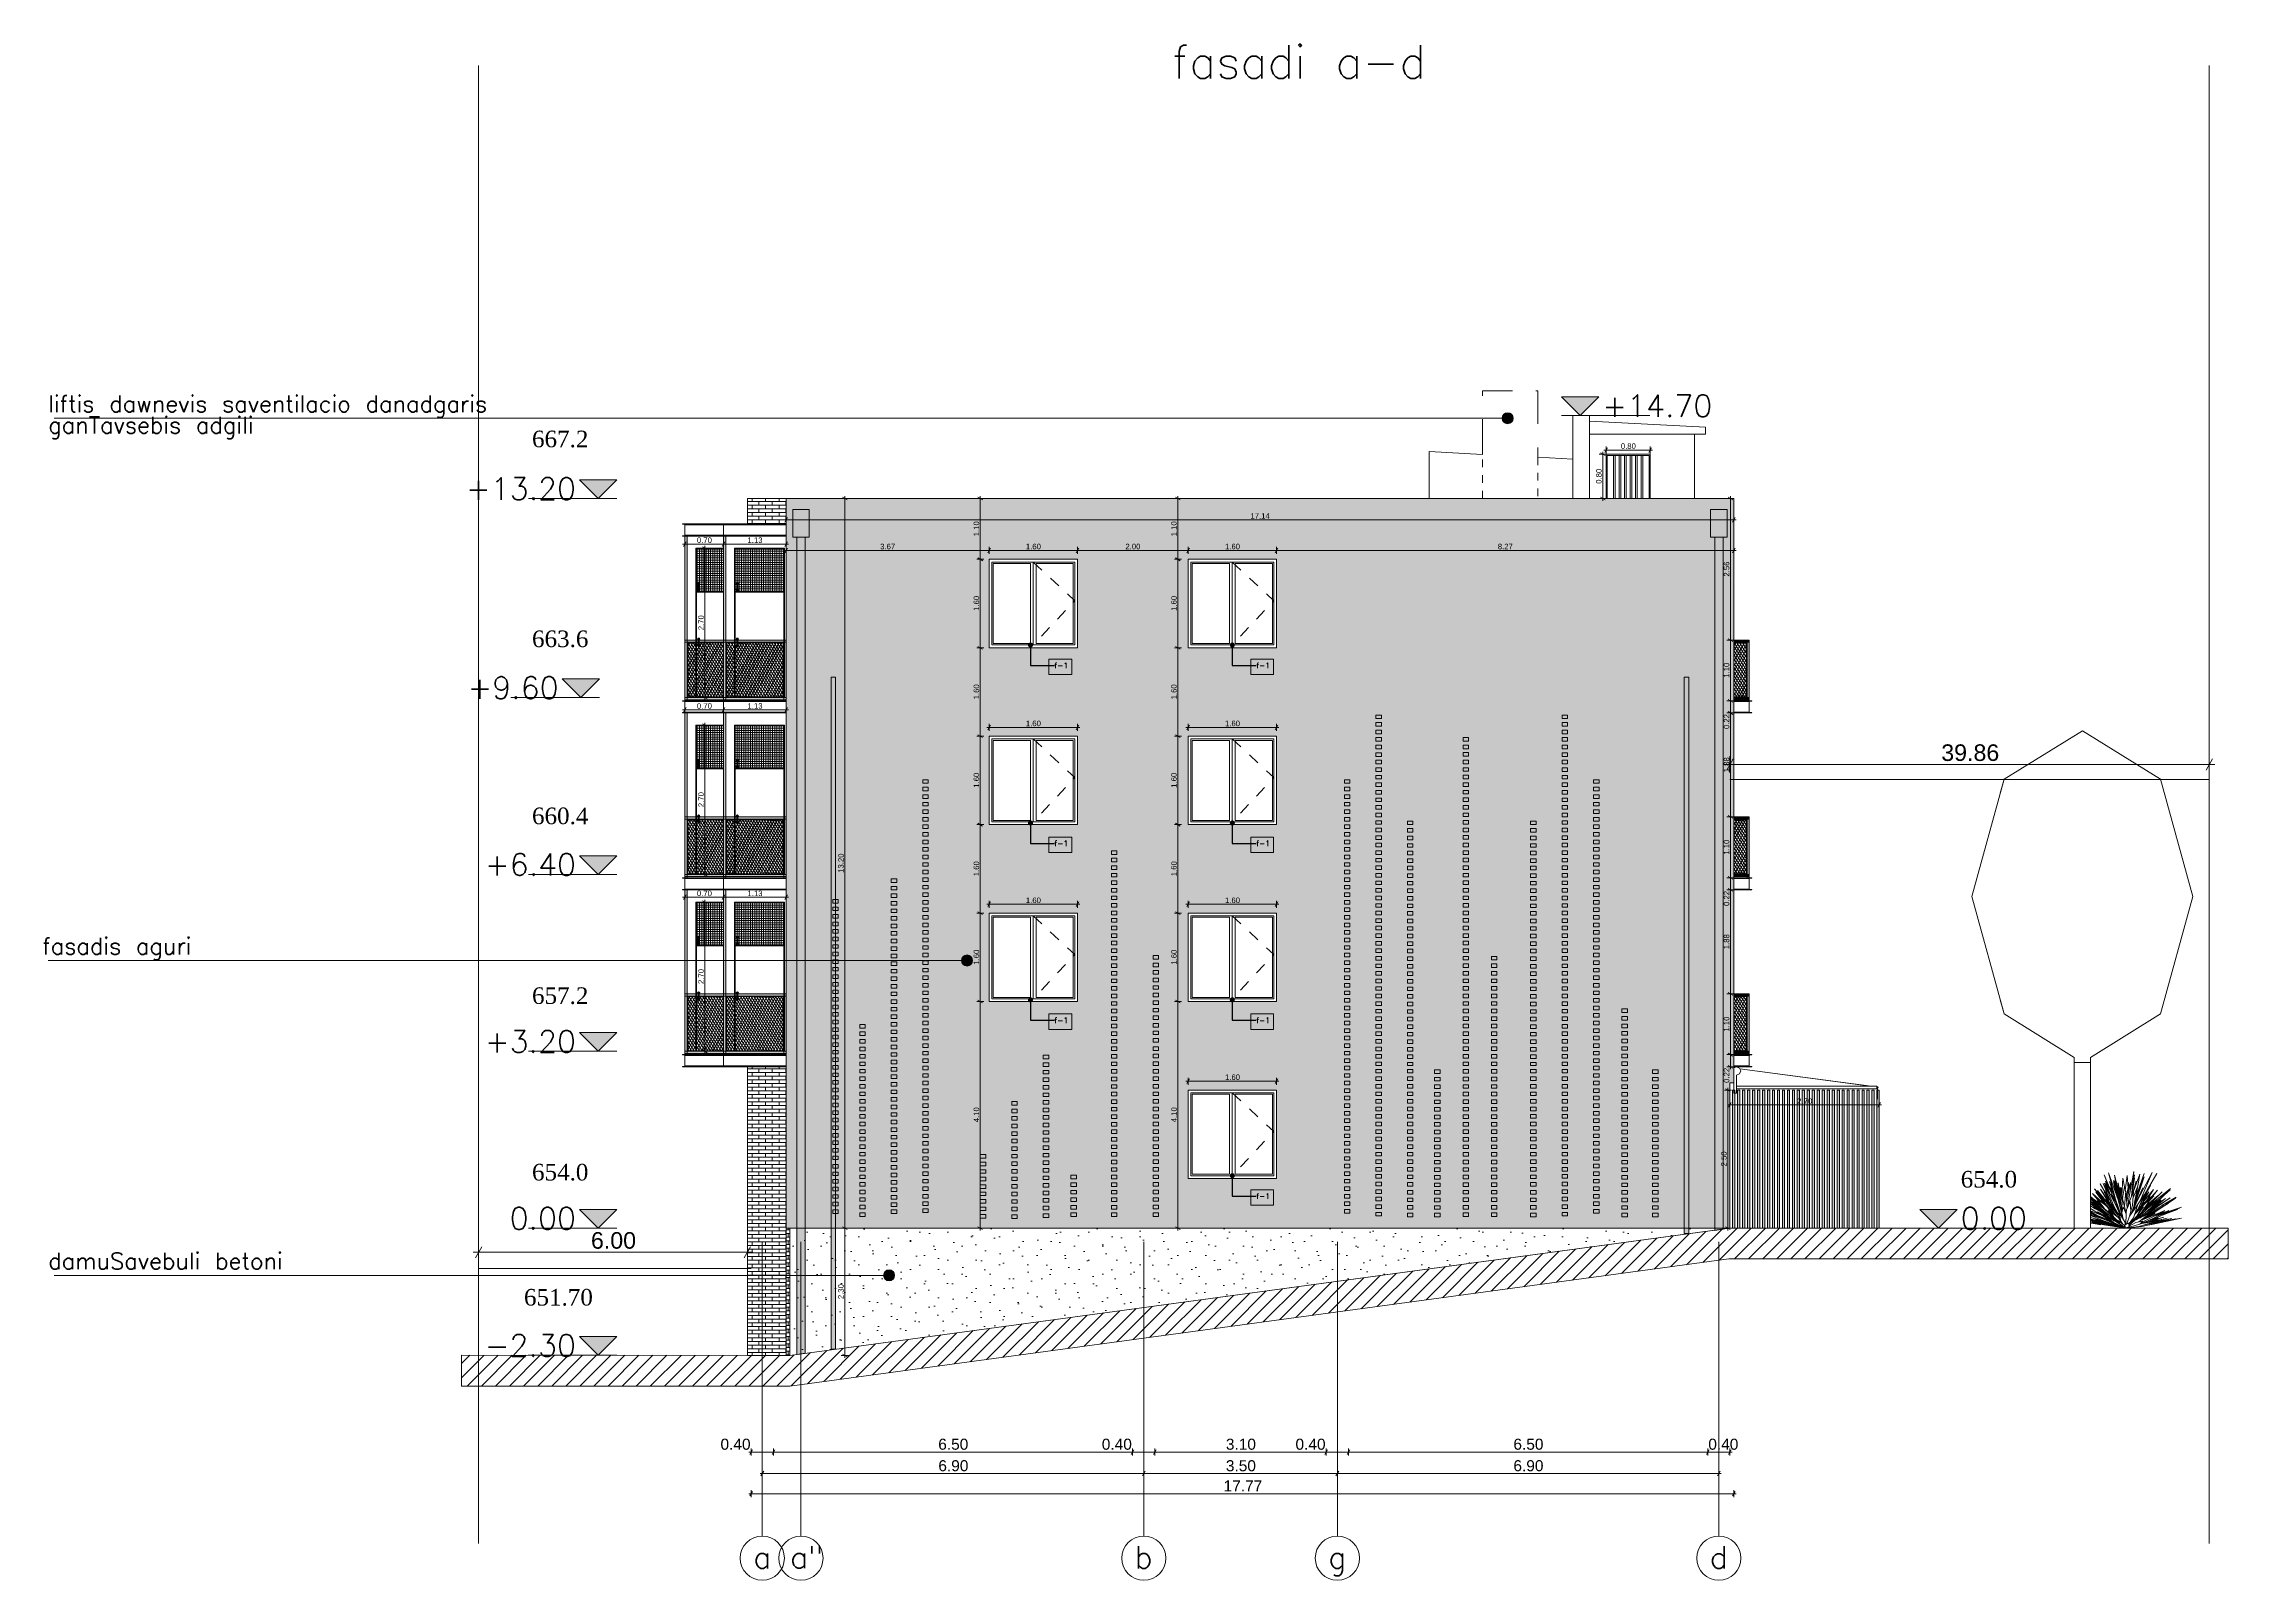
# Model space of a CAD drawing. Header units: millimetres. Extents: x 475616349 to 476941521, y 4620115302 to 4621446928.
# Drawn here: x 476707714 to 476747223, y 4620466472 to 4620494268 of the extents above; entities that cross this region are included whole.
import ezdxf

# ---------------------------------------------------------------- set-up
doc = ezdxf.new("R2010")
doc.units = ezdxf.units.MM
doc.header["$MEASUREMENT"] = 0
doc.set_wipeout_variables(frame=1)
for name, pattern in [('Dashed', [423.333333, 211.666667, -211.666667]), ('Long Dashed', [1058.333302, 634.99999, -423.333311]), ('Small Dashed', [282.222222, 141.111111, -141.111111]), ('Wipeout_Contour', [1000, 0, -1000])]:
    doc.linetypes.add(name, pattern=pattern)
for name, color, linetype, lineweight in [('0_Pen_No__1_Pen_No__250', 7, 'Continuous', 0), ('0_Pen_No__250_Pen_No__142', 142, 'Continuous', 0), ('0_Pen_No__250_Pen_No__255', 255, 'Continuous', 0), ('0_Pen_No__250_Pen_No__7', 7, 'Continuous', 0), ('0_Pen_No__42_Pen_No__250_Pen_No__144', 144, 'Continuous', 0), ('0_Pen_No__7_Pen_No__250', 7, 'Continuous', 0), ('0_Pen_No__7_Pen_No__7', 7, 'Continuous', 0), ('2D Drafting - General_Pen_No__7_Pen_No__250', 7, 'Continuous', 0), ('2D Drafting - General_Pen_No__7_Pen_No__7', 7, 'Continuous', 0), ('a-iataki_Pen_No__5_Pen_No__5_Pen_No__142', 142, 'Continuous', 0), ('Annotation - Text_Pen_No__7_Pen_No__142', 142, 'Continuous', 0), ('Annotation - Text_Pen_No__7_Pen_No__7_Pen_No__142', 142, 'Continuous', 0), ('Annotation - Text_Pen_No__7_Pen_No__7_Pen_No__4', 7, 'Continuous', 0), ('New_2D Drafting - General_Pen_No__1_Pen_No__253', 252, 'Continuous', 0), ('New_2D Drafting - General_Pen_No__1_Pen_No__4', 7, 'Continuous', 0), ('New_2D Drafting - General_Pen_No__250', 7, 'Continuous', 0), ('New_2D Drafting - General_Pen_No__2_Pen_No__250', 7, 'Continuous', 0), ('New_2D Drafting - General_Pen_No__30_Pen_No__9_Pen_No__9_Pen_No__255', 255, 'Continuous', 0), ('New_2D Drafting - General_Pen_No__30_Pen_No__9_Pen_No__9_Pen_No__42', 250, 'Continuous', 0), ('New_2D Drafting - General_Pen_No__30_Pen_No__9_Pen_No__9_Pen_No__7', 7, 'Continuous', 0), ('New_2D Drafting - General_Pen_No__4', 7, 'Continuous', 0), ('New_2D Drafting - General_Pen_No__7', 7, 'Continuous', 0), ('New_Interior - Furniture _Pen_No__250', 7, 'Continuous', 0), ('New_Interior - Furniture _Pen_No__7', 7, 'Continuous', 0), ('New_New_piketebi_Pen_No__7_Pen_No__1', 1, 'Continuous', 0), ('New_shenobebi_Pen_No__7', 7, 'Continuous', 0), ('New_Structural - Bearing_Pen_No__1', 1, 'Continuous', 0), ('New_Structural - Bearing_Pen_No__250', 7, 'Continuous', 0), ('New_Structural - Bearing_Pen_No__7', 7, 'Continuous', 0), ('New_zoma_Pen_No__4', 7, 'Continuous', 0), ('New_zoma_Pen_No__7', 7, 'Continuous', 0), ('Structural - Bearing_Pen_No__7', 7, 'Continuous', 0), ('Structural - Bearing_Pen_No__7_Pen_No__7_Pen_No__250', 7, 'Continuous', 0), ('zoma_Pen_No__1', 1, 'Continuous', 0), ('zoma_Pen_No__142', 142, 'Continuous', 0), ('zoma_Pen_No__1_Pen_No__142', 142, 'Continuous', 0), ('zoma_Pen_No__5_Pen_No__142', 142, 'Continuous', 0), ('zoma_Pen_No__5_Pen_No__144', 144, 'Continuous', 0)]:
    doc.layers.add(name, color=color, linetype=linetype, lineweight=lineweight)
doc.layers.add('New_2D Drafting - General_Pen_No__254', color=7, linetype='Continuous', lineweight=0, true_color=0xcccccc)
doc.layers.add('New_2D Drafting - General_Pen_No__30_Pen_No__9_Pen_No__9_Pen_No__254', color=7, linetype='Continuous', lineweight=0, true_color=0xcccccc)
for name, color, linetype in [('New_Interior - Furniture', 7, 'Continuous'), ('New_zoma', 7, 'Continuous'), ('zoma', 7, 'Continuous'), ('zoma_Pen_No__5', 7, 'Continuous')]:
    doc.layers.add(name, color=color, linetype=linetype)
doc.styles.add('GENERATED_STYLE_1', font='arial.ttf')
doc.styles.add('GENERATED_STYLE_2', font='arial.ttf')
doc.styles.add('GENERATED_STYLE_8', font='times.ttf')
doc.linetypes.add('Break', pattern='A,0,[1,бѓЎбѓђбѓ®бѓљбѓ\x98бѓ\x98 #13 nika1.Shx,S=15.679026,R=0,X=0,Y=0],-1975.557214,0', length=1975.557214)
doc.dimstyles.new('GENERATED_STYLE__1', dxfattribs={"dimtxt": 200, "dimasz": 64.421331, "dimexe": 0.18, "dimexo": 3, "dimgap": 0.09, "dimtad": 1, "dimtih": 1, "dimtoh": 1, "dimlfac": 0.001, "dimzin": 0, "dimdsep": 46, "dimtxsty": 'GENERATED_STYLE_2', "dimblk": 'ARROWHEAD_2', "dimblk1": 'ARROWHEAD_2', "dimblk2": 'ARROWHEAD_2', "dimcen": 0.09, "dimclrd": 142, "dimclre": 142, "dimclrt": 142, "dimadec": 0, "dimazin": 0, "dimtfac": 1, "dimtdec": 4, "dimtmove": 0, "dimatfit": 3, "dimfxl": 1, "dimtolj": 1, "dimtzin": 0, "dimarcsym": 0})
doc.dimstyles.new('GENERATED_STYLE__18', dxfattribs={"dimtxt": 100, "dimasz": 64.421331, "dimexe": 0.18, "dimexo": 3, "dimgap": 0.09, "dimtad": 1, "dimtih": 1, "dimtoh": 1, "dimlfac": 0.001, "dimzin": 0, "dimdsep": 46, "dimtxsty": 'GENERATED_STYLE_1', "dimblk": 'ARROWHEAD_2', "dimblk1": 'ARROWHEAD_2', "dimblk2": 'ARROWHEAD_2', "dimcen": 0.09, "dimclrd": 7, "dimclre": 7, "dimclrt": 7, "dimadec": 0, "dimazin": 0, "dimtfac": 1, "dimtdec": 4, "dimtmove": 0, "dimatfit": 3, "dimfxl": 1, "dimtolj": 1, "dimtzin": 0, "dimarcsym": 0})
doc.dimstyles.new('GENERATED_STYLE__19', dxfattribs={"dimtxt": 100, "dimasz": 64.421331, "dimexe": 0.18, "dimexo": 3, "dimgap": 0.09, "dimtad": 1, "dimlfac": 0.001, "dimzin": 0, "dimdsep": 46, "dimtxsty": 'GENERATED_STYLE_1', "dimblk": 'ARROWHEAD_2', "dimblk1": 'ARROWHEAD_2', "dimblk2": 'ARROWHEAD_2', "dimcen": 0.09, "dimclrd": 7, "dimclre": 7, "dimclrt": 7, "dimadec": 0, "dimazin": 0, "dimtfac": 1, "dimtdec": 4, "dimtmove": 0, "dimatfit": 3, "dimfxl": 1, "dimtolj": 1, "dimtzin": 0, "dimarcsym": 0})
doc.dimstyles.new('GENERATED_STYLE__3', dxfattribs={"dimtxt": 200, "dimasz": 64.421331, "dimexe": 0.18, "dimexo": 3, "dimgap": 0.09, "dimtad": 1, "dimtih": 1, "dimtoh": 1, "dimlfac": 0.001, "dimzin": 0, "dimdsep": 46, "dimtxsty": 'GENERATED_STYLE_2', "dimblk": 'ARROWHEAD_2', "dimblk1": 'ARROWHEAD_2', "dimblk2": 'ARROWHEAD_2', "dimcen": 0.09, "dimclrd": 142, "dimclre": 142, "dimclrt": 142, "dimadec": 0, "dimazin": 0, "dimtfac": 1, "dimtdec": 4, "dimtmove": 2, "dimatfit": 3, "dimfxl": 1, "dimtolj": 1, "dimtzin": 0, "dimarcsym": 0})
doc.dimstyles.new('GENERATED_STYLE__4', dxfattribs={"dimtxt": 300, "dimasz": 152, "dimexe": 0.18, "dimexo": 3, "dimgap": 0.09, "dimtad": 1, "dimtih": 1, "dimtoh": 1, "dimlfac": 0.001, "dimzin": 0, "dimdsep": 46, "dimtxsty": 'GENERATED_STYLE_2', "dimblk": 'ARROWHEAD_2', "dimblk1": 'ARROWHEAD_2', "dimblk2": 'ARROWHEAD_2', "dimcen": 0.09, "dimclrd": 1, "dimclre": 1, "dimclrt": 1, "dimadec": 0, "dimazin": 0, "dimtfac": 1, "dimtdec": 4, "dimtmove": 0, "dimatfit": 3, "dimfxl": 1, "dimtolj": 1, "dimtzin": 0, "dimarcsym": 0})
doc.dimstyles.new('GENERATED_STYLE__48', dxfattribs={"dimtxt": 0.18, "dimasz": 182.4, "dimexe": 0.18, "dimexo": 0.0625, "dimgap": 0.09, "dimtad": 0, "dimtih": 1, "dimtoh": 1, "dimdec": 4, "dimzin": 0, "dimdsep": 46, "dimcen": 0.09, "dimadec": 0, "dimazin": 0, "dimtfac": 1, "dimtdec": 4, "dimtmove": 0, "dimatfit": 3, "dimldrblk": 'ARROWHEAD_11', "dimfxl": 1, "dimtolj": 1, "dimtzin": 0, "dimarcsym": 0})
pattern_1 = [(0, (476577134.07, 4620325125.74), (0, 40), []), (90, (476577134.07, 4620325125.74), (-40, 0), [])]
pattern_2 = [(0, (476720768.716, 4620471193.756), (0, 66.64), []), (90, (476720768.72, 4620471193.76), (-244.8, 0), [66.64, -66.64]), (90, (476720891.12, 4620471260.4), (-244.8, 0), [66.64, -66.64])]
pattern_3 = [(60, (476577134.07, 4620325125.74), (-38.971143, 22.5), []), (122.833095, (476577134.07, 4620325125.74), (36.80608, 18.75), [])]

# ---------------------------------------------------------------- blocks, each defined once
blk = doc.blocks.new('*D245', base_point=(476577134, 4620325126))
at = {"layer": 'zoma_Pen_No__142', "color": 142, "linetype": 'Continuous', "lineweight": 0, "transparency": 16777216}
for p, q in [((476720669, 4620468402), (476720710, 4620468402)), ((476720735, 4620468444), (476720686, 4620468360)), ((476720710, 4620468338), (476720710, 4620468466)), ((476720710, 4620468402), (476727610, 4620468402)), ((476727634, 4620468444), (476727586, 4620468360)), ((476727610, 4620468338), (476727610, 4620468466))]:
    blk.add_line(p, q, dxfattribs=at)
at = {"layer": 'zoma_Pen_No__142', "color": 142, "lineweight": 0, "transparency": 16777216, "insert": (476723894, 4620468442), "char_height": 200, "attachment_point": 7, "style": 'GENERATED_STYLE_2'}
blk.add_mtext('\\A1;{\\pql;\\fArial CYR|b0|i0|c204|p34;6.90}', dxfattribs=at)
blk = doc.blocks.new('ARROWHEAD_2')
at = {"color": 0, "linetype": 'Continuous', "lineweight": 0}
for p, q in [((0, 0), (-1, 0)), ((-0.38, -0.66), (0.38, 0.66))]:
    blk.add_line(p, q, dxfattribs=at)
blk = doc.blocks.new('*D246', base_point=(476577134, 4620325126))
at = {"layer": 'zoma_Pen_No__142', "color": 142, "linetype": 'Continuous', "lineweight": 0, "transparency": 16777216}
for p, q in [((476727634, 4620468444), (476727586, 4620468360)), ((476727610, 4620468338), (476727610, 4620468466)), ((476727610, 4620468402), (476731110, 4620468402)), ((476731134, 4620468444), (476731085, 4620468360)), ((476731110, 4620468338), (476731110, 4620468466))]:
    blk.add_line(p, q, dxfattribs=at)
at = {"layer": 'zoma_Pen_No__142', "color": 142, "lineweight": 0, "transparency": 16777216, "insert": (476729094, 4620468442), "char_height": 200, "attachment_point": 7, "style": 'GENERATED_STYLE_2'}
blk.add_mtext('\\A1;{\\pql;\\fArial CYR|b0|i0|c204|p34;3.50}', dxfattribs=at)
blk = doc.blocks.new('*D247', base_point=(476577134, 4620325126))
at = {"layer": 'zoma_Pen_No__142', "color": 142, "linetype": 'Continuous', "lineweight": 0, "transparency": 16777216}
for p, q in [((476731134, 4620468444), (476731085, 4620468360)), ((476731110, 4620468338), (476731110, 4620468466)), ((476731110, 4620468402), (476738010, 4620468402)), ((476737985, 4620468360), (476738034, 4620468444)), ((476738010, 4620468338), (476738010, 4620468466)), ((476738010, 4620468402), (476738051, 4620468402))]:
    blk.add_line(p, q, dxfattribs=at)
at = {"layer": 'zoma_Pen_No__142', "color": 142, "lineweight": 0, "transparency": 16777216, "insert": (476734294, 4620468442), "char_height": 200, "attachment_point": 7, "style": 'GENERATED_STYLE_2'}
blk.add_mtext('\\A1;{\\pql;\\fArial CYR|b0|i0|c204|p34;6.90}', dxfattribs=at)
blk = doc.blocks.new('*D248', base_point=(476577134, 4620325126))
at = {"layer": 'zoma_Pen_No__142', "color": 142, "linetype": 'Continuous', "lineweight": 0, "transparency": 16777216}
for p, q in [((476720469, 4620468791), (476720510, 4620468791)), ((476720535, 4620468834), (476720486, 4620468749)), ((476720510, 4620468728), (476720510, 4620468855)), ((476720510, 4620468791), (476720910, 4620468791)), ((476720935, 4620468834), (476720886, 4620468749)), ((476720910, 4620468728), (476720910, 4620468855))]:
    blk.add_line(p, q, dxfattribs=at)
at = {"layer": 'zoma_Pen_No__142', "color": 142, "lineweight": 0, "transparency": 16777216, "insert": (476719954, 4620468831), "char_height": 200, "attachment_point": 7, "style": 'GENERATED_STYLE_2'}
blk.add_mtext('\\A1;{\\pql;\\fArial CYR|b0|i0|c204|p34;0.40}', dxfattribs=at)
blk = doc.blocks.new('*D249', base_point=(476577134, 4620325126))
at = {"layer": 'zoma_Pen_No__142', "color": 142, "linetype": 'Continuous', "lineweight": 0, "transparency": 16777216}
for p, q in [((476720935, 4620468834), (476720886, 4620468749)), ((476720910, 4620468728), (476720910, 4620468855)), ((476720910, 4620468791), (476727407, 4620468791)), ((476727431, 4620468834), (476727382, 4620468749)), ((476727407, 4620468728), (476727407, 4620468855))]:
    blk.add_line(p, q, dxfattribs=at)
at = {"layer": 'zoma_Pen_No__142', "color": 142, "lineweight": 0, "transparency": 16777216, "char_height": 200, "attachment_point": 7, "style": 'GENERATED_STYLE_2'}
for s, insert in [('\\A1;{\\pql;\\fArial CYR|b0|i0|c204|p34;6.50}', (476723892, 4620468831)), ('\\A1;{\\pql;\\fArial CYR|b0|i0|c204|p34;0.40}', (476726850, 4620468831))]:
    blk.add_mtext(s, dxfattribs=dict(at, insert=insert))
blk = doc.blocks.new('*D250', base_point=(476577134, 4620325126))
at = {"layer": 'zoma_Pen_No__142', "color": 142, "linetype": 'Continuous', "lineweight": 0, "transparency": 16777216}
for p, q in [((476727431, 4620468834), (476727382, 4620468749)), ((476727407, 4620468728), (476727407, 4620468855)), ((476727407, 4620468791), (476727809, 4620468791)), ((476727785, 4620468749), (476727834, 4620468834)), ((476727809, 4620468728), (476727809, 4620468855)), ((476727809, 4620468791), (476727851, 4620468791))]:
    blk.add_line(p, q, dxfattribs=at)
blk = doc.blocks.new('*D251', base_point=(476577134, 4620325126))
at = {"layer": 'zoma_Pen_No__1', "color": 1, "linetype": 'Continuous', "lineweight": 0, "transparency": 16777216}
for p, q in [((476738268, 4620481329), (476738152, 4620481129)), ((476738210, 4620481079), (476738210, 4620481379)), ((476746821, 4620481129), (476746937, 4620481329)), ((476746879, 4620481079), (476746879, 4620481379)), ((476738112, 4620481229), (476738210, 4620481229)), ((476738210, 4620481229), (476746879, 4620481229)), ((476746879, 4620481229), (476746977, 4620481229))]:
    blk.add_line(p, q, dxfattribs=at)
at = {"layer": 'zoma_Pen_No__1', "color": 1, "lineweight": 0, "transparency": 16777216, "insert": (476742032, 4620481289), "char_height": 300, "attachment_point": 7, "style": 'GENERATED_STYLE_2'}
blk.add_mtext('\\A1;{\\pql;\\fArial CYR|b0|i0|c204|p34;39.86}', dxfattribs=at)
blk = doc.blocks.new('*D252', base_point=(476577134, 4620325126))
at = {"layer": 'zoma_Pen_No__142', "color": 142, "linetype": 'Continuous', "lineweight": 0, "transparency": 16777216}
for p, q in [((476720510, 4620468039), (476720469, 4620468039)), ((476720535, 4620468081), (476720486, 4620467997)), ((476720510, 4620468103), (476720510, 4620467975)), ((476738280, 4620468039), (476720510, 4620468039)), ((476738256, 4620467997), (476738305, 4620468081)), ((476738280, 4620468103), (476738280, 4620467975)), ((476738322, 4620468039), (476738280, 4620468039))]:
    blk.add_line(p, q, dxfattribs=at)
at = {"layer": 'zoma_Pen_No__142', "color": 142, "lineweight": 0, "transparency": 16777216, "insert": (476729053, 4620468079), "char_height": 200, "attachment_point": 7, "style": 'GENERATED_STYLE_2'}
blk.add_mtext('\\A1;{\\pql;\\fArial CYR|b0|i0|c204|p34;17.77}', dxfattribs=at)
blk = doc.blocks.new('*D253', base_point=(476577134, 4620325126))
at = {"layer": 'zoma_Pen_No__1', "color": 1, "linetype": 'Continuous', "lineweight": 0, "transparency": 16777216}
for p, q in [((476715580, 4620472556), (476715580, 4620472256)), ((476720440, 4620472556), (476720440, 4620472256)), ((476715580, 4620472406), (476715482, 4620472406)), ((476715638, 4620472506), (476715522, 4620472306)), ((476720440, 4620472406), (476715580, 4620472406)), ((476720382, 4620472306), (476720498, 4620472506)), ((476720538, 4620472406), (476720440, 4620472406))]:
    blk.add_line(p, q, dxfattribs=at)
at = {"layer": 'zoma_Pen_No__1', "color": 1, "lineweight": 0, "transparency": 16777216, "insert": (476717611, 4620472466), "char_height": 300, "attachment_point": 7, "style": 'GENERATED_STYLE_2'}
blk.add_mtext('\\A1;{\\pql;\\fArial CYR|b0|i0|c204|p34;6.00}', dxfattribs=at)
blk = doc.blocks.new('*D254', base_point=(476577134, 4620325126))
at = {"layer": 'zoma_Pen_No__142', "color": 142, "linetype": 'Continuous', "lineweight": 0, "transparency": 16777216}
for p, q in [((476727768, 4620468791), (476727809, 4620468791)), ((476727834, 4620468834), (476727785, 4620468749)), ((476727809, 4620468728), (476727809, 4620468855)), ((476727809, 4620468791), (476730910, 4620468791)), ((476730934, 4620468834), (476730885, 4620468749)), ((476730910, 4620468728), (476730910, 4620468855))]:
    blk.add_line(p, q, dxfattribs=at)
at = {"layer": 'zoma_Pen_No__142', "color": 142, "lineweight": 0, "transparency": 16777216, "char_height": 200, "attachment_point": 7, "style": 'GENERATED_STYLE_2'}
for s, insert in [('\\A1;{\\pql;\\fArial CYR|b0|i0|c204|p34;3.10}', (476729094, 4620468831)), ('\\A1;{\\pql;\\fArial CYR|b0|i0|c204|p34;0.40}', (476730353, 4620468831))]:
    blk.add_mtext(s, dxfattribs=dict(at, insert=insert))
blk = doc.blocks.new('*D255', base_point=(476577134, 4620325126))
at = {"layer": 'zoma_Pen_No__142', "color": 142, "linetype": 'Continuous', "lineweight": 0, "transparency": 16777216}
for p, q in [((476730934, 4620468834), (476730885, 4620468749)), ((476730910, 4620468728), (476730910, 4620468855)), ((476730910, 4620468791), (476731310, 4620468791)), ((476731334, 4620468834), (476731285, 4620468749)), ((476731310, 4620468728), (476731310, 4620468855))]:
    blk.add_line(p, q, dxfattribs=at)
blk = doc.blocks.new('*D256', base_point=(476577134, 4620325126))
at = {"layer": 'zoma_Pen_No__142', "color": 142, "linetype": 'Continuous', "lineweight": 0, "transparency": 16777216}
for p, q in [((476731334, 4620468834), (476731285, 4620468749)), ((476731310, 4620468728), (476731310, 4620468855)), ((476731310, 4620468791), (476737810, 4620468791)), ((476737834, 4620468834), (476737785, 4620468749)), ((476737810, 4620468728), (476737810, 4620468855))]:
    blk.add_line(p, q, dxfattribs=at)
at = {"layer": 'zoma_Pen_No__142', "color": 142, "lineweight": 0, "transparency": 16777216, "insert": (476734294, 4620468831), "char_height": 200, "attachment_point": 7, "style": 'GENERATED_STYLE_2'}
blk.add_mtext('\\A1;{\\pql;\\fArial CYR|b0|i0|c204|p34;6.50}', dxfattribs=at)
blk = doc.blocks.new('*D257', base_point=(476577134, 4620325126))
at = {"layer": 'zoma_Pen_No__142', "color": 142, "linetype": 'Continuous', "lineweight": 0, "transparency": 16777216}
for p, q in [((476737834, 4620468834), (476737785, 4620468749)), ((476737810, 4620468728), (476737810, 4620468855)), ((476737810, 4620468791), (476738210, 4620468791)), ((476738185, 4620468749), (476738234, 4620468834)), ((476738210, 4620468728), (476738210, 4620468855)), ((476738210, 4620468791), (476738251, 4620468791))]:
    blk.add_line(p, q, dxfattribs=at)
at = {"layer": 'zoma_Pen_No__142', "color": 142, "lineweight": 0, "transparency": 16777216, "insert": (476737819, 4620468831), "char_height": 200, "attachment_point": 7, "style": 'GENERATED_STYLE_2'}
blk.add_mtext('\\A1;{\\pql;\\fArial CYR|b0|i0|c204|p34;0.40}', dxfattribs=at)
blk = doc.blocks.new('*D1099', base_point=(476577134, 4620325126))
at = {"layer": 'New_zoma_Pen_No__4', "color": 7, "linetype": 'Continuous', "lineweight": 0, "transparency": 16777216}
for p, q in [((476721098, 4620485655), (476721140, 4620485655)), ((476721164, 4620485698), (476721115, 4620485613)), ((476721140, 4620485592), (476721140, 4620485719)), ((476721140, 4620485655), (476738280, 4620485655)), ((476738256, 4620485613), (476738305, 4620485698)), ((476738280, 4620485592), (476738280, 4620485719)), ((476738280, 4620485655), (476738322, 4620485655))]:
    blk.add_line(p, q, dxfattribs=at)
at = {"layer": 'New_zoma_Pen_No__7', "color": 7, "lineweight": 0, "transparency": 16777216, "insert": (476729539, 4620485675), "char_height": 100, "attachment_point": 7, "style": 'GENERATED_STYLE_1'}
blk.add_mtext('\\A1;{\\pql;\\fArial|b0|i0|c0|p34;17.14}', dxfattribs=at)
blk = doc.blocks.new('*D1100', base_point=(476577134, 4620325126))
at = {"layer": 'New_zoma_Pen_No__4', "color": 7, "linetype": 'Continuous', "lineweight": 0, "transparency": 16777216}
for p, q in [((476722266, 4620472841), (476722139, 4620472841)), ((476722160, 4620472865), (476722245, 4620472816)), ((476722203, 4620470541), (476722203, 4620472841)), ((476722266, 4620470541), (476722139, 4620470541)), ((476722160, 4620470565), (476722245, 4620470516)), ((476722203, 4620470499), (476722203, 4620470541))]:
    blk.add_line(p, q, dxfattribs=at)
at = {"layer": 'New_zoma_Pen_No__7', "color": 7, "lineweight": 0, "transparency": 16777216, "insert": (476722183, 4620471558), "char_height": 100, "attachment_point": 7, "rotation": 90, "style": 'GENERATED_STYLE_1'}
blk.add_mtext('\\A1;{\\pql;\\fArial|b0|i0|c0|p34;2.30}', dxfattribs=at)
blk = doc.blocks.new('*D1101', base_point=(476577134, 4620325126))
at = {"layer": 'New_zoma_Pen_No__4', "color": 7, "linetype": 'Continuous', "lineweight": 0, "transparency": 16777216}
for p, q in [((476722266, 4620486040), (476722139, 4620486040)), ((476722245, 4620486016), (476722160, 4620486065)), ((476722203, 4620486040), (476722203, 4620486082)), ((476722203, 4620472841), (476722203, 4620486040)), ((476722266, 4620472841), (476722139, 4620472841)), ((476722160, 4620472865), (476722245, 4620472816))]:
    blk.add_line(p, q, dxfattribs=at)
at = {"layer": 'New_zoma_Pen_No__7', "color": 7, "lineweight": 0, "transparency": 16777216, "insert": (476722183, 4620479270), "char_height": 100, "attachment_point": 7, "rotation": 90, "style": 'GENERATED_STYLE_1'}
blk.add_mtext('\\A1;{\\pql;\\fArial|b0|i0|c0|p34;13.20}', dxfattribs=at)
blk = doc.blocks.new('*D1102', base_point=(476577134, 4620325126))
at = {"layer": 'New_zoma_Pen_No__4', "color": 7, "linetype": 'Continuous', "lineweight": 0, "transparency": 16777216}
for p, q in [((476721098, 4620485101), (476721140, 4620485101)), ((476721164, 4620485143), (476721115, 4620485059)), ((476721140, 4620485037), (476721140, 4620485164)), ((476721140, 4620485101), (476724810, 4620485101)), ((476724835, 4620485143), (476724786, 4620485059)), ((476724810, 4620485037), (476724810, 4620485164))]:
    blk.add_line(p, q, dxfattribs=at)
at = {"layer": 'New_zoma_Pen_No__7', "color": 7, "lineweight": 0, "transparency": 16777216, "insert": (476722842, 4620485121), "char_height": 100, "attachment_point": 7, "style": 'GENERATED_STYLE_1'}
blk.add_mtext('\\A1;{\\pql;\\fArial|b0|i0|c0|p34;3.67}', dxfattribs=at)
blk = doc.blocks.new('*D1103', base_point=(476577134, 4620325126))
at = {"layer": 'New_zoma_Pen_No__4', "color": 7, "linetype": 'Continuous', "lineweight": 0, "transparency": 16777216}
for p, q in [((476724835, 4620485143), (476724786, 4620485059)), ((476724810, 4620485037), (476724810, 4620485164)), ((476724810, 4620485101), (476726410, 4620485101)), ((476726435, 4620485143), (476726386, 4620485059)), ((476726410, 4620485037), (476726410, 4620485164))]:
    blk.add_line(p, q, dxfattribs=at)
at = {"layer": 'New_zoma_Pen_No__7', "color": 7, "lineweight": 0, "transparency": 16777216, "insert": (476725477, 4620485121), "char_height": 100, "attachment_point": 7, "style": 'GENERATED_STYLE_1'}
blk.add_mtext('\\A1;{\\pql;\\fArial|b0|i0|c0|p34;1.60}', dxfattribs=at)
blk = doc.blocks.new('*D1104', base_point=(476577134, 4620325126))
at = {"layer": 'New_zoma_Pen_No__4', "color": 7, "linetype": 'Continuous', "lineweight": 0, "transparency": 16777216}
for p, q in [((476726435, 4620485143), (476726386, 4620485059)), ((476726410, 4620485037), (476726410, 4620485164)), ((476726410, 4620485101), (476728411, 4620485101)), ((476728386, 4620485059), (476728435, 4620485143)), ((476728411, 4620485037), (476728411, 4620485164)), ((476728411, 4620485101), (476728452, 4620485101))]:
    blk.add_line(p, q, dxfattribs=at)
at = {"layer": 'New_zoma_Pen_No__7', "color": 7, "lineweight": 0, "transparency": 16777216, "insert": (476727277, 4620485121), "char_height": 100, "attachment_point": 7, "style": 'GENERATED_STYLE_1'}
blk.add_mtext('\\A1;{\\pql;\\fArial|b0|i0|c0|p34;2.00}', dxfattribs=at)
blk = doc.blocks.new('*D1105', base_point=(476577134, 4620325126))
at = {"layer": 'New_zoma_Pen_No__4', "color": 7, "linetype": 'Continuous', "lineweight": 0, "transparency": 16777216}
for p, q in [((476728369, 4620485101), (476728411, 4620485101)), ((476728435, 4620485143), (476728386, 4620485059)), ((476728411, 4620485037), (476728411, 4620485164)), ((476728411, 4620485101), (476730011, 4620485101)), ((476730035, 4620485143), (476729986, 4620485059)), ((476730011, 4620485037), (476730011, 4620485164))]:
    blk.add_line(p, q, dxfattribs=at)
at = {"layer": 'New_zoma_Pen_No__7', "color": 7, "lineweight": 0, "transparency": 16777216, "insert": (476729078, 4620485121), "char_height": 100, "attachment_point": 7, "style": 'GENERATED_STYLE_1'}
blk.add_mtext('\\A1;{\\pql;\\fArial|b0|i0|c0|p34;1.60}', dxfattribs=at)
blk = doc.blocks.new('*D1106', base_point=(476577134, 4620325126))
at = {"layer": 'New_zoma_Pen_No__4', "color": 7, "linetype": 'Continuous', "lineweight": 0, "transparency": 16777216}
for p, q in [((476730035, 4620485143), (476729986, 4620485059)), ((476730011, 4620485037), (476730011, 4620485164)), ((476730011, 4620485101), (476738280, 4620485101)), ((476738256, 4620485059), (476738305, 4620485143)), ((476738280, 4620485037), (476738280, 4620485164)), ((476738280, 4620485101), (476738322, 4620485101))]:
    blk.add_line(p, q, dxfattribs=at)
at = {"layer": 'New_zoma_Pen_No__7', "color": 7, "lineweight": 0, "transparency": 16777216, "insert": (476734012, 4620485121), "char_height": 100, "attachment_point": 7, "style": 'GENERATED_STYLE_1'}
blk.add_mtext('\\A1;{\\pql;\\fArial|b0|i0|c0|p34;8.27}', dxfattribs=at)
blk = doc.blocks.new('*D1107', base_point=(476577134, 4620325126))
at = {"layer": 'New_zoma_Pen_No__4', "color": 7, "linetype": 'Continuous', "lineweight": 0, "transparency": 16777216}
for p, q in [((476724590, 4620486040), (476724717, 4620486040)), ((476724696, 4620486016), (476724611, 4620486065)), ((476724653, 4620486082), (476724653, 4620486040)), ((476724653, 4620486040), (476724653, 4620484941)), ((476724590, 4620484941), (476724717, 4620484941)), ((476724696, 4620484916), (476724611, 4620484965)), ((476724653, 4620484941), (476724653, 4620483341))]:
    blk.add_line(p, q, dxfattribs=at)
at = {"layer": 'New_zoma_Pen_No__7', "color": 7, "lineweight": 0, "transparency": 16777216, "insert": (476724633, 4620485358), "char_height": 100, "attachment_point": 7, "rotation": 89.9977, "style": 'GENERATED_STYLE_1'}
blk.add_mtext('\\A1;{\\pql;\\fArial|b0|i0|c0|p34;1.10}', dxfattribs=at)
blk = doc.blocks.new('*D1108', base_point=(476577134, 4620325126))
at = {"layer": 'New_zoma_Pen_No__4', "color": 7, "linetype": 'Continuous', "lineweight": 0, "transparency": 16777216}
for p, q in [((476724696, 4620484916), (476724611, 4620484965)), ((476724653, 4620484941), (476724653, 4620483341)), ((476724589, 4620483341), (476724717, 4620483341)), ((476724695, 4620483316), (476724611, 4620483365)), ((476724653, 4620483341), (476724653, 4620481741))]:
    blk.add_line(p, q, dxfattribs=at)
at = {"layer": 'New_zoma_Pen_No__7', "color": 7, "lineweight": 0, "transparency": 16777216, "insert": (476724633, 4620484008), "char_height": 100, "attachment_point": 7, "rotation": 89.9977, "style": 'GENERATED_STYLE_1'}
blk.add_mtext('\\A1;{\\pql;\\fArial|b0|i0|c0|p34;1.60}', dxfattribs=at)
blk = doc.blocks.new('*D1109', base_point=(476577134, 4620325126))
at = {"layer": 'New_zoma_Pen_No__4', "color": 7, "linetype": 'Continuous', "lineweight": 0, "transparency": 16777216}
for p, q in [((476724695, 4620483316), (476724611, 4620483365)), ((476724653, 4620483341), (476724653, 4620481741)), ((476724695, 4620481716), (476724611, 4620481765))]:
    blk.add_line(p, q, dxfattribs=at)
at = {"layer": 'New_zoma_Pen_No__7', "color": 7, "lineweight": 0, "transparency": 16777216, "insert": (476724633, 4620482408), "char_height": 100, "attachment_point": 7, "rotation": 89.9977, "style": 'GENERATED_STYLE_1'}
blk.add_mtext('\\A1;{\\pql;\\fArial|b0|i0|c0|p34;1.60}', dxfattribs=at)
blk = doc.blocks.new('*D1110', base_point=(476577134, 4620325126))
at = {"layer": 'New_zoma_Pen_No__4', "color": 7, "linetype": 'Continuous', "lineweight": 0, "transparency": 16777216}
for p, q in [((476724653, 4620483341), (476724653, 4620481741)), ((476724589, 4620481741), (476724717, 4620481741)), ((476724695, 4620481716), (476724611, 4620481765)), ((476724653, 4620481741), (476724653, 4620480141)), ((476724695, 4620480116), (476724611, 4620480165))]:
    blk.add_line(p, q, dxfattribs=at)
at = {"layer": 'New_zoma_Pen_No__7', "color": 7, "lineweight": 0, "transparency": 16777216, "insert": (476724633, 4620480808), "char_height": 100, "attachment_point": 7, "rotation": 89.9977, "style": 'GENERATED_STYLE_1'}
blk.add_mtext('\\A1;{\\pql;\\fArial|b0|i0|c0|p34;1.60}', dxfattribs=at)
blk = doc.blocks.new('*D1111', base_point=(476577134, 4620325126))
at = {"layer": 'New_zoma_Pen_No__4', "color": 7, "linetype": 'Continuous', "lineweight": 0, "transparency": 16777216}
for p, q in [((476724653, 4620481741), (476724653, 4620480141)), ((476724589, 4620480141), (476724717, 4620480141)), ((476724695, 4620480116), (476724611, 4620480165)), ((476724653, 4620480141), (476724653, 4620478541)), ((476724589, 4620478541), (476724716, 4620478541)), ((476724695, 4620478516), (476724610, 4620478565)), ((476724653, 4620478541), (476724653, 4620476941))]:
    blk.add_line(p, q, dxfattribs=at)
at = {"layer": 'New_zoma_Pen_No__7', "color": 7, "lineweight": 0, "transparency": 16777216, "insert": (476724633, 4620479208), "char_height": 100, "attachment_point": 7, "rotation": 89.9977, "style": 'GENERATED_STYLE_1'}
blk.add_mtext('\\A1;{\\pql;\\fArial|b0|i0|c0|p34;1.60}', dxfattribs=at)
blk = doc.blocks.new('*D1112', base_point=(476577134, 4620325126))
at = {"layer": 'New_zoma_Pen_No__4', "color": 7, "linetype": 'Continuous', "lineweight": 0, "transparency": 16777216}
for p, q in [((476724695, 4620478516), (476724610, 4620478565)), ((476724653, 4620478541), (476724653, 4620476941)), ((476724589, 4620476941), (476724716, 4620476941)), ((476724695, 4620476916), (476724610, 4620476965)), ((476724653, 4620476941), (476724653, 4620472841))]:
    blk.add_line(p, q, dxfattribs=at)
at = {"layer": 'New_zoma_Pen_No__7', "color": 7, "lineweight": 0, "transparency": 16777216, "insert": (476724633, 4620477608), "char_height": 100, "attachment_point": 7, "rotation": 89.9977, "style": 'GENERATED_STYLE_1'}
blk.add_mtext('\\A1;{\\pql;\\fArial|b0|i0|c0|p34;1.60}', dxfattribs=at)
blk = doc.blocks.new('*D1113', base_point=(476577134, 4620325126))
at = {"layer": 'New_zoma_Pen_No__4', "color": 7, "linetype": 'Continuous', "lineweight": 0, "transparency": 16777216}
for p, q in [((476724695, 4620476916), (476724610, 4620476965)), ((476724653, 4620476941), (476724653, 4620472841)), ((476724589, 4620472841), (476724716, 4620472841)), ((476724610, 4620472865), (476724695, 4620472816)), ((476724653, 4620472841), (476724653, 4620472799))]:
    blk.add_line(p, q, dxfattribs=at)
at = {"layer": 'New_zoma_Pen_No__7', "color": 7, "lineweight": 0, "transparency": 16777216, "insert": (476724633, 4620474758), "char_height": 100, "attachment_point": 7, "rotation": 89.9977, "style": 'GENERATED_STYLE_1'}
blk.add_mtext('\\A1;{\\pql;\\fArial|b0|i0|c0|p34;4.10}', dxfattribs=at)
blk = doc.blocks.new('*D1114', base_point=(476577134, 4620325126))
at = {"layer": 'New_zoma_Pen_No__4', "color": 7, "linetype": 'Continuous', "lineweight": 0, "transparency": 16777216}
for p, q in [((476728163, 4620486040), (476728290, 4620486040)), ((476728269, 4620486016), (476728184, 4620486065)), ((476728226, 4620486082), (476728226, 4620486040)), ((476728226, 4620486040), (476728226, 4620484941)), ((476728269, 4620484916), (476728184, 4620484965))]:
    blk.add_line(p, q, dxfattribs=at)
at = {"layer": 'New_zoma_Pen_No__7', "color": 7, "lineweight": 0, "transparency": 16777216, "insert": (476728206, 4620485357), "char_height": 100, "attachment_point": 7, "rotation": 89.9977, "style": 'GENERATED_STYLE_1'}
blk.add_mtext('\\A1;{\\pql;\\fArial|b0|i0|c0|p34;1.10}', dxfattribs=at)
blk = doc.blocks.new('*D1115', base_point=(476577134, 4620325126))
at = {"layer": 'New_zoma_Pen_No__4', "color": 7, "linetype": 'Continuous', "lineweight": 0, "transparency": 16777216}
for p, q in [((476728226, 4620486040), (476728226, 4620484941)), ((476728163, 4620484941), (476728290, 4620484941)), ((476728269, 4620484916), (476728184, 4620484965)), ((476728226, 4620484941), (476728226, 4620483341)), ((476728269, 4620483316), (476728184, 4620483365))]:
    blk.add_line(p, q, dxfattribs=at)
at = {"layer": 'New_zoma_Pen_No__7', "color": 7, "lineweight": 0, "transparency": 16777216, "insert": (476728206, 4620484008), "char_height": 100, "attachment_point": 7, "rotation": 89.9977, "style": 'GENERATED_STYLE_1'}
blk.add_mtext('\\A1;{\\pql;\\fArial|b0|i0|c0|p34;1.60}', dxfattribs=at)
blk = doc.blocks.new('*D1116', base_point=(476577134, 4620325126))
at = {"layer": 'New_zoma_Pen_No__4', "color": 7, "linetype": 'Continuous', "lineweight": 0, "transparency": 16777216}
for p, q in [((476728226, 4620484941), (476728226, 4620483341)), ((476728163, 4620483341), (476728290, 4620483341)), ((476728269, 4620483316), (476728184, 4620483365)), ((476728226, 4620483341), (476728226, 4620481741)), ((476728163, 4620481741), (476728290, 4620481741)), ((476728269, 4620481716), (476728184, 4620481765)), ((476728226, 4620481741), (476728226, 4620480141))]:
    blk.add_line(p, q, dxfattribs=at)
at = {"layer": 'New_zoma_Pen_No__7', "color": 7, "lineweight": 0, "transparency": 16777216, "insert": (476728206, 4620482408), "char_height": 100, "attachment_point": 7, "rotation": 89.9977, "style": 'GENERATED_STYLE_1'}
blk.add_mtext('\\A1;{\\pql;\\fArial|b0|i0|c0|p34;1.60}', dxfattribs=at)
blk = doc.blocks.new('*D1117', base_point=(476577134, 4620325126))
at = {"layer": 'New_zoma_Pen_No__4', "color": 7, "linetype": 'Continuous', "lineweight": 0, "transparency": 16777216}
for p, q in [((476728269, 4620481716), (476728184, 4620481765)), ((476728226, 4620481741), (476728226, 4620480141)), ((476728163, 4620480141), (476728290, 4620480141)), ((476728269, 4620480116), (476728184, 4620480165)), ((476728226, 4620480141), (476728226, 4620478541))]:
    blk.add_line(p, q, dxfattribs=at)
at = {"layer": 'New_zoma_Pen_No__7', "color": 7, "lineweight": 0, "transparency": 16777216, "insert": (476728206, 4620480808), "char_height": 100, "attachment_point": 7, "rotation": 89.9977, "style": 'GENERATED_STYLE_1'}
blk.add_mtext('\\A1;{\\pql;\\fArial|b0|i0|c0|p34;1.60}', dxfattribs=at)
blk = doc.blocks.new('*D1118', base_point=(476577134, 4620325126))
at = {"layer": 'New_zoma_Pen_No__4', "color": 7, "linetype": 'Continuous', "lineweight": 0, "transparency": 16777216}
for p, q in [((476728269, 4620480116), (476728184, 4620480165)), ((476728226, 4620480141), (476728226, 4620478541)), ((476728163, 4620478541), (476728290, 4620478541)), ((476728268, 4620478516), (476728184, 4620478565)), ((476728226, 4620478541), (476728226, 4620476941))]:
    blk.add_line(p, q, dxfattribs=at)
at = {"layer": 'New_zoma_Pen_No__7', "color": 7, "lineweight": 0, "transparency": 16777216, "insert": (476728206, 4620479208), "char_height": 100, "attachment_point": 7, "rotation": 89.9977, "style": 'GENERATED_STYLE_1'}
blk.add_mtext('\\A1;{\\pql;\\fArial|b0|i0|c0|p34;1.60}', dxfattribs=at)
blk = doc.blocks.new('*D1119', base_point=(476577134, 4620325126))
at = {"layer": 'New_zoma_Pen_No__4', "color": 7, "linetype": 'Continuous', "lineweight": 0, "transparency": 16777216}
for p, q in [((476728268, 4620478516), (476728184, 4620478565)), ((476728226, 4620478541), (476728226, 4620476941)), ((476728268, 4620476916), (476728184, 4620476965))]:
    blk.add_line(p, q, dxfattribs=at)
at = {"layer": 'New_zoma_Pen_No__7', "color": 7, "lineweight": 0, "transparency": 16777216, "insert": (476728206, 4620477608), "char_height": 100, "attachment_point": 7, "rotation": 89.9977, "style": 'GENERATED_STYLE_1'}
blk.add_mtext('\\A1;{\\pql;\\fArial|b0|i0|c0|p34;1.60}', dxfattribs=at)
blk = doc.blocks.new('*D1120', base_point=(476577134, 4620325126))
at = {"layer": 'New_zoma_Pen_No__4', "color": 7, "linetype": 'Continuous', "lineweight": 0, "transparency": 16777216}
for p, q in [((476728226, 4620478541), (476728226, 4620476941)), ((476728162, 4620476941), (476728290, 4620476941)), ((476728268, 4620476916), (476728184, 4620476965)), ((476728226, 4620476941), (476728226, 4620472841)), ((476728162, 4620472841), (476728289, 4620472841)), ((476728183, 4620472865), (476728268, 4620472816)), ((476728226, 4620472841), (476728226, 4620472799))]:
    blk.add_line(p, q, dxfattribs=at)
at = {"layer": 'New_zoma_Pen_No__7', "color": 7, "lineweight": 0, "transparency": 16777216, "insert": (476728206, 4620474758), "char_height": 100, "attachment_point": 7, "rotation": 89.9977, "style": 'GENERATED_STYLE_1'}
blk.add_mtext('\\A1;{\\pql;\\fArial|b0|i0|c0|p34;4.10}', dxfattribs=at)
blk = doc.blocks.new('*D1121', base_point=(476577134, 4620325126))
at = {"layer": 'New_zoma_Pen_No__4', "color": 7, "linetype": 'Continuous', "lineweight": 0, "transparency": 16777216}
for p, q in [((476724769, 4620481901), (476724810, 4620481901)), ((476724835, 4620481943), (476724786, 4620481859)), ((476724810, 4620481837), (476724810, 4620481964)), ((476724810, 4620481901), (476726410, 4620481901)), ((476726386, 4620481859), (476726435, 4620481943)), ((476726410, 4620481837), (476726410, 4620481964)), ((476726410, 4620481901), (476726452, 4620481901))]:
    blk.add_line(p, q, dxfattribs=at)
at = {"layer": 'New_zoma_Pen_No__7', "color": 7, "lineweight": 0, "transparency": 16777216, "insert": (476725477, 4620481921), "char_height": 100, "attachment_point": 7, "style": 'GENERATED_STYLE_1'}
blk.add_mtext('\\A1;{\\pql;\\fArial|b0|i0|c0|p34;1.60}', dxfattribs=at)
blk = doc.blocks.new('*D1122', base_point=(476577134, 4620325126))
at = {"layer": 'New_zoma_Pen_No__4', "color": 7, "linetype": 'Continuous', "lineweight": 0, "transparency": 16777216}
for p, q in [((476728369, 4620481901), (476728411, 4620481901)), ((476728435, 4620481943), (476728386, 4620481859)), ((476728411, 4620481837), (476728411, 4620481964)), ((476728411, 4620481901), (476730011, 4620481901)), ((476729986, 4620481859), (476730035, 4620481943)), ((476730011, 4620481837), (476730011, 4620481964)), ((476730011, 4620481901), (476730052, 4620481901))]:
    blk.add_line(p, q, dxfattribs=at)
at = {"layer": 'New_zoma_Pen_No__7', "color": 7, "lineweight": 0, "transparency": 16777216, "insert": (476729078, 4620481921), "char_height": 100, "attachment_point": 7, "style": 'GENERATED_STYLE_1'}
blk.add_mtext('\\A1;{\\pql;\\fArial|b0|i0|c0|p34;1.60}', dxfattribs=at)
blk = doc.blocks.new('*D1123', base_point=(476577134, 4620325126))
at = {"layer": 'New_zoma_Pen_No__4', "color": 7, "linetype": 'Continuous', "lineweight": 0, "transparency": 16777216}
for p, q in [((476724769, 4620478701), (476724810, 4620478701)), ((476724835, 4620478743), (476724786, 4620478659)), ((476724810, 4620478637), (476724810, 4620478764)), ((476724810, 4620478701), (476726410, 4620478701)), ((476726386, 4620478659), (476726435, 4620478743)), ((476726410, 4620478637), (476726410, 4620478764)), ((476726410, 4620478701), (476726452, 4620478701))]:
    blk.add_line(p, q, dxfattribs=at)
at = {"layer": 'New_zoma_Pen_No__7', "color": 7, "lineweight": 0, "transparency": 16777216, "insert": (476725477, 4620478721), "char_height": 100, "attachment_point": 7, "style": 'GENERATED_STYLE_1'}
blk.add_mtext('\\A1;{\\pql;\\fArial|b0|i0|c0|p34;1.60}', dxfattribs=at)
blk = doc.blocks.new('*D1124', base_point=(476577134, 4620325126))
at = {"layer": 'New_zoma_Pen_No__4', "color": 7, "linetype": 'Continuous', "lineweight": 0, "transparency": 16777216}
for p, q in [((476728369, 4620478701), (476728411, 4620478701)), ((476728435, 4620478743), (476728386, 4620478659)), ((476728411, 4620478637), (476728411, 4620478764)), ((476728411, 4620478701), (476730011, 4620478701)), ((476729986, 4620478659), (476730035, 4620478743)), ((476730011, 4620478637), (476730011, 4620478764)), ((476730011, 4620478701), (476730052, 4620478701))]:
    blk.add_line(p, q, dxfattribs=at)
at = {"layer": 'New_zoma_Pen_No__7', "color": 7, "lineweight": 0, "transparency": 16777216, "insert": (476729078, 4620478721), "char_height": 100, "attachment_point": 7, "style": 'GENERATED_STYLE_1'}
blk.add_mtext('\\A1;{\\pql;\\fArial|b0|i0|c0|p34;1.60}', dxfattribs=at)
blk = doc.blocks.new('*D1125', base_point=(476577134, 4620325126))
at = {"layer": 'New_zoma_Pen_No__4', "color": 7, "linetype": 'Continuous', "lineweight": 0, "transparency": 16777216}
for p, q in [((476728369, 4620475501), (476728411, 4620475501)), ((476728435, 4620475543), (476728386, 4620475459)), ((476728411, 4620475437), (476728411, 4620475564)), ((476728411, 4620475501), (476730011, 4620475501)), ((476729986, 4620475459), (476730035, 4620475543)), ((476730011, 4620475437), (476730011, 4620475564)), ((476730011, 4620475501), (476730052, 4620475501))]:
    blk.add_line(p, q, dxfattribs=at)
at = {"layer": 'New_zoma_Pen_No__7', "color": 7, "lineweight": 0, "transparency": 16777216, "insert": (476729078, 4620475521), "char_height": 100, "attachment_point": 7, "style": 'GENERATED_STYLE_1'}
blk.add_mtext('\\A1;{\\pql;\\fArial|b0|i0|c0|p34;1.60}', dxfattribs=at)
blk = doc.blocks.new('*D1126', base_point=(476577134, 4620325126))
at = {"layer": 'New_zoma_Pen_No__4', "color": 7, "linetype": 'Continuous', "lineweight": 0, "transparency": 16777216}
for p, q in [((476738283, 4620475981), (476738156, 4620475981)), ((476738283, 4620475761), (476738156, 4620475761)), ((476738177, 4620476005), (476738262, 4620475956)), ((476738177, 4620475785), (476738262, 4620475736)), ((476738220, 4620475761), (476738220, 4620475981)), ((476738220, 4620475719), (476738220, 4620475761))]:
    blk.add_line(p, q, dxfattribs=at)
at = {"layer": 'New_zoma_Pen_No__7', "color": 7, "lineweight": 0, "transparency": 16777216, "insert": (476738200, 4620475470), "char_height": 100, "attachment_point": 7, "rotation": 90, "style": 'GENERATED_STYLE_1'}
blk.add_mtext('\\A1;{\\pql;\\fArial|b0|i0|c0|p34;0.22}', dxfattribs=at)
blk = doc.blocks.new('*D1127', base_point=(476577134, 4620325126))
at = {"layer": 'New_zoma_Pen_No__4', "color": 7, "linetype": 'Continuous', "lineweight": 0, "transparency": 16777216}
for p, q in [((476738283, 4620477081), (476738156, 4620477081)), ((476738177, 4620477105), (476738262, 4620477056)), ((476738220, 4620475981), (476738220, 4620477081)), ((476738283, 4620475981), (476738156, 4620475981)), ((476738177, 4620476005), (476738262, 4620475956))]:
    blk.add_line(p, q, dxfattribs=at)
at = {"layer": 'New_zoma_Pen_No__7', "color": 7, "lineweight": 0, "transparency": 16777216, "insert": (476738200, 4620476398), "char_height": 100, "attachment_point": 7, "rotation": 90, "style": 'GENERATED_STYLE_1'}
blk.add_mtext('\\A1;{\\pql;\\fArial|b0|i0|c0|p34;1.10}', dxfattribs=at)
blk = doc.blocks.new('*D1128', base_point=(476577134, 4620325126))
at = {"layer": 'New_zoma_Pen_No__4', "color": 7, "linetype": 'Continuous', "lineweight": 0, "transparency": 16777216}
for p, q in [((476738283, 4620478961), (476738156, 4620478961)), ((476738177, 4620478985), (476738262, 4620478936)), ((476738220, 4620477081), (476738220, 4620478961)), ((476738283, 4620477081), (476738156, 4620477081)), ((476738177, 4620477105), (476738262, 4620477056))]:
    blk.add_line(p, q, dxfattribs=at)
at = {"layer": 'New_zoma_Pen_No__7', "color": 7, "lineweight": 0, "transparency": 16777216, "char_height": 100, "attachment_point": 7, "rotation": 90, "style": 'GENERATED_STYLE_1'}
for s, insert in [('\\A1;{\\pql;\\fArial|b0|i0|c0|p34;0.22}', (476738200, 4620478670)), ('\\A1;{\\pql;\\fArial|b0|i0|c0|p34;1.88}', (476738200, 4620477888))]:
    blk.add_mtext(s, dxfattribs=dict(at, insert=insert))
blk = doc.blocks.new('*D1129', base_point=(476577134, 4620325126))
at = {"layer": 'New_zoma_Pen_No__4', "color": 7, "linetype": 'Continuous', "lineweight": 0, "transparency": 16777216}
for p, q in [((476738283, 4620479181), (476738156, 4620479181)), ((476738283, 4620478961), (476738156, 4620478961)), ((476738177, 4620479205), (476738262, 4620479156)), ((476738177, 4620478985), (476738262, 4620478936)), ((476738220, 4620478961), (476738220, 4620479181))]:
    blk.add_line(p, q, dxfattribs=at)
blk = doc.blocks.new('*D1130', base_point=(476577134, 4620325126))
at = {"layer": 'New_zoma_Pen_No__4', "color": 7, "linetype": 'Continuous', "lineweight": 0, "transparency": 16777216}
for p, q in [((476738283, 4620480281), (476738156, 4620480281)), ((476738177, 4620480305), (476738262, 4620480256)), ((476738220, 4620479181), (476738220, 4620480281)), ((476738283, 4620479181), (476738156, 4620479181)), ((476738177, 4620479205), (476738262, 4620479156))]:
    blk.add_line(p, q, dxfattribs=at)
at = {"layer": 'New_zoma_Pen_No__7', "color": 7, "lineweight": 0, "transparency": 16777216, "insert": (476738200, 4620479598), "char_height": 100, "attachment_point": 7, "rotation": 90, "style": 'GENERATED_STYLE_1'}
blk.add_mtext('\\A1;{\\pql;\\fArial|b0|i0|c0|p34;1.10}', dxfattribs=at)
blk = doc.blocks.new('*D1131', base_point=(476577134, 4620325126))
at = {"layer": 'New_zoma_Pen_No__4', "color": 7, "linetype": 'Continuous', "lineweight": 0, "transparency": 16777216}
for p, q in [((476738283, 4620482161), (476738156, 4620482161)), ((476738177, 4620482185), (476738262, 4620482136)), ((476738220, 4620480281), (476738220, 4620482161)), ((476738283, 4620480281), (476738156, 4620480281)), ((476738177, 4620480305), (476738262, 4620480256))]:
    blk.add_line(p, q, dxfattribs=at)
at = {"layer": 'New_zoma_Pen_No__7', "color": 7, "lineweight": 0, "transparency": 16777216, "char_height": 100, "attachment_point": 7, "rotation": 90, "style": 'GENERATED_STYLE_1'}
for s, insert in [('\\A1;{\\pql;\\fArial|b0|i0|c0|p34;0.22}', (476738200, 4620481870)), ('\\A1;{\\pql;\\fArial|b0|i0|c0|p34;1.88}', (476738200, 4620481088))]:
    blk.add_mtext(s, dxfattribs=dict(at, insert=insert))
blk = doc.blocks.new('*D1132', base_point=(476577134, 4620325126))
at = {"layer": 'New_zoma_Pen_No__4', "color": 7, "linetype": 'Continuous', "lineweight": 0, "transparency": 16777216}
for p, q in [((476738283, 4620482381), (476738156, 4620482381)), ((476738283, 4620482161), (476738156, 4620482161)), ((476738177, 4620482405), (476738262, 4620482356)), ((476738177, 4620482185), (476738262, 4620482136)), ((476738220, 4620482161), (476738220, 4620482381))]:
    blk.add_line(p, q, dxfattribs=at)
blk = doc.blocks.new('*D1133', base_point=(476577134, 4620325126))
at = {"layer": 'New_zoma_Pen_No__4', "color": 7, "linetype": 'Continuous', "lineweight": 0, "transparency": 16777216}
for p, q in [((476738283, 4620483481), (476738156, 4620483481)), ((476738177, 4620483505), (476738262, 4620483456)), ((476738220, 4620482381), (476738220, 4620483481)), ((476738283, 4620482381), (476738156, 4620482381)), ((476738177, 4620482405), (476738262, 4620482356))]:
    blk.add_line(p, q, dxfattribs=at)
at = {"layer": 'New_zoma_Pen_No__7', "color": 7, "lineweight": 0, "transparency": 16777216, "insert": (476738200, 4620482798), "char_height": 100, "attachment_point": 7, "rotation": 90, "style": 'GENERATED_STYLE_1'}
blk.add_mtext('\\A1;{\\pql;\\fArial|b0|i0|c0|p34;1.10}', dxfattribs=at)
blk = doc.blocks.new('*D1134', base_point=(476577134, 4620325126))
at = {"layer": 'New_zoma_Pen_No__4', "color": 7, "linetype": 'Continuous', "lineweight": 0, "transparency": 16777216}
for p, q in [((476738283, 4620486040), (476738156, 4620486040)), ((476738262, 4620486016), (476738177, 4620486065)), ((476738220, 4620486040), (476738220, 4620486082)), ((476738220, 4620483481), (476738220, 4620486040)), ((476738283, 4620483481), (476738156, 4620483481)), ((476738177, 4620483505), (476738262, 4620483456))]:
    blk.add_line(p, q, dxfattribs=at)
at = {"layer": 'New_zoma_Pen_No__7', "color": 7, "lineweight": 0, "transparency": 16777216, "insert": (476738200, 4620484628), "char_height": 100, "attachment_point": 7, "rotation": 90, "style": 'GENERATED_STYLE_1'}
blk.add_mtext('\\A1;{\\pql;\\fArial|b0|i0|c0|p34;2.56}', dxfattribs=at)
blk = doc.blocks.new('*D1135', base_point=(476577134, 4620325126))
at = {"layer": 'New_zoma_Pen_No__4', "color": 7, "linetype": 'Continuous', "lineweight": 0, "transparency": 16777216}
for p, q in [((476735928, 4620486917), (476735970, 4620486917)), ((476735994, 4620486959), (476735945, 4620486875)), ((476735970, 4620486853), (476735970, 4620486980)), ((476735970, 4620486917), (476736770, 4620486917)), ((476736745, 4620486875), (476736794, 4620486959)), ((476736770, 4620486853), (476736770, 4620486980)), ((476736770, 4620486917), (476736811, 4620486917))]:
    blk.add_line(p, q, dxfattribs=at)
at = {"layer": 'New_zoma_Pen_No__7', "color": 7, "lineweight": 0, "transparency": 16777216, "insert": (476736237, 4620486937), "char_height": 100, "attachment_point": 7, "style": 'GENERATED_STYLE_1'}
blk.add_mtext('\\A1;{\\pql;\\fArial|b0|i0|c0|p34;0.80}', dxfattribs=at)
blk = doc.blocks.new('*D1136', base_point=(476577134, 4620325126))
at = {"layer": 'New_zoma_Pen_No__4', "color": 7, "linetype": 'Continuous', "lineweight": 0, "transparency": 16777216}
for p, q in [((476735973, 4620486840), (476735846, 4620486840)), ((476735952, 4620486816), (476735867, 4620486865)), ((476735910, 4620486840), (476735910, 4620486882)), ((476735910, 4620486040), (476735910, 4620486840)), ((476735973, 4620486040), (476735846, 4620486040)), ((476735867, 4620486065), (476735952, 4620486016)), ((476735910, 4620485999), (476735910, 4620486040))]:
    blk.add_line(p, q, dxfattribs=at)
at = {"layer": 'New_zoma_Pen_No__7', "color": 7, "lineweight": 0, "transparency": 16777216, "insert": (476735890, 4620486307), "char_height": 100, "attachment_point": 7, "rotation": 90, "style": 'GENERATED_STYLE_1'}
blk.add_mtext('\\A1;{\\pql;\\fArial|b0|i0|c0|p34;0.80}', dxfattribs=at)
blk = doc.blocks.new('*D1137', base_point=(476577134, 4620325126))
at = {"layer": 'New_zoma_Pen_No__4', "color": 7, "linetype": 'Continuous', "lineweight": 0, "transparency": 16777216}
for p, q in [((476719736, 4620485141), (476719609, 4620485141)), ((476719715, 4620485116), (476719630, 4620485165)), ((476719673, 4620485141), (476719673, 4620485182)), ((476719673, 4620482441), (476719673, 4620485141)), ((476719736, 4620482441), (476719609, 4620482441)), ((476719630, 4620482465), (476719715, 4620482416)), ((476719673, 4620482399), (476719673, 4620482441))]:
    blk.add_line(p, q, dxfattribs=at)
at = {"layer": 'New_zoma_Pen_No__7', "color": 7, "lineweight": 0, "transparency": 16777216, "insert": (476719653, 4620483658), "char_height": 100, "attachment_point": 7, "rotation": 90, "style": 'GENERATED_STYLE_1'}
blk.add_mtext('\\A1;{\\pql;\\fArial|b0|i0|c0|p34;2.70}', dxfattribs=at)
blk = doc.blocks.new('*D1138', base_point=(476577134, 4620325126))
at = {"layer": 'New_zoma_Pen_No__4', "color": 7, "linetype": 'Continuous', "lineweight": 0, "transparency": 16777216}
for p, q in [((476719736, 4620481941), (476719609, 4620481941)), ((476719715, 4620481916), (476719630, 4620481965)), ((476719673, 4620481941), (476719673, 4620481982)), ((476719673, 4620479241), (476719673, 4620481941)), ((476719736, 4620479241), (476719609, 4620479241)), ((476719630, 4620479265), (476719715, 4620479216)), ((476719673, 4620479199), (476719673, 4620479241))]:
    blk.add_line(p, q, dxfattribs=at)
at = {"layer": 'New_zoma_Pen_No__7', "color": 7, "lineweight": 0, "transparency": 16777216, "insert": (476719653, 4620480458), "char_height": 100, "attachment_point": 7, "rotation": 90, "style": 'GENERATED_STYLE_1'}
blk.add_mtext('\\A1;{\\pql;\\fArial|b0|i0|c0|p34;2.70}', dxfattribs=at)
blk = doc.blocks.new('*D1139', base_point=(476577134, 4620325126))
at = {"layer": 'New_zoma_Pen_No__4', "color": 7, "linetype": 'Continuous', "lineweight": 0, "transparency": 16777216}
for p, q in [((476719736, 4620478741), (476719609, 4620478741)), ((476719715, 4620478716), (476719630, 4620478765)), ((476719673, 4620478741), (476719673, 4620478782)), ((476719673, 4620476041), (476719673, 4620478741)), ((476719736, 4620476041), (476719609, 4620476041)), ((476719630, 4620476065), (476719715, 4620476016)), ((476719673, 4620475999), (476719673, 4620476041))]:
    blk.add_line(p, q, dxfattribs=at)
at = {"layer": 'New_zoma_Pen_No__7', "color": 7, "lineweight": 0, "transparency": 16777216, "insert": (476719653, 4620477258), "char_height": 100, "attachment_point": 7, "rotation": 90, "style": 'GENERATED_STYLE_1'}
blk.add_mtext('\\A1;{\\pql;\\fArial|b0|i0|c0|p34;2.70}', dxfattribs=at)
blk = doc.blocks.new('*D1791', base_point=(476577134, 4620325126))
at = {"layer": 'New_zoma_Pen_No__4', "color": 7, "linetype": 'Continuous', "lineweight": 0, "transparency": 16777216}
for p, q in [((476719310, 4620478763), (476719310, 4620478890)), ((476720010, 4620478763), (476720010, 4620478890)), ((476719269, 4620478827), (476719310, 4620478827)), ((476719335, 4620478869), (476719286, 4620478784)), ((476719310, 4620478827), (476720010, 4620478827)), ((476720035, 4620478869), (476719986, 4620478784))]:
    blk.add_line(p, q, dxfattribs=at)
at = {"layer": 'New_zoma_Pen_No__7', "color": 7, "lineweight": 0, "transparency": 16777216, "insert": (476719527, 4620478847), "char_height": 100, "attachment_point": 7, "style": 'GENERATED_STYLE_1'}
blk.add_mtext('\\A1;{\\pql;\\fArial|b0|i0|c0|p34;0.70}', dxfattribs=at)
blk = doc.blocks.new('*D1792', base_point=(476577134, 4620325126))
at = {"layer": 'New_zoma_Pen_No__4', "color": 7, "linetype": 'Continuous', "lineweight": 0, "transparency": 16777216}
for p, q in [((476720010, 4620478763), (476720010, 4620478890)), ((476721140, 4620478763), (476721140, 4620478890)), ((476720035, 4620478869), (476719986, 4620478784)), ((476720010, 4620478827), (476721140, 4620478827)), ((476721115, 4620478784), (476721164, 4620478869)), ((476721140, 4620478827), (476721181, 4620478827))]:
    blk.add_line(p, q, dxfattribs=at)
at = {"layer": 'New_zoma_Pen_No__7', "color": 7, "lineweight": 0, "transparency": 16777216, "insert": (476720442, 4620478847), "char_height": 100, "attachment_point": 7, "style": 'GENERATED_STYLE_1'}
blk.add_mtext('\\A1;{\\pql;\\fArial|b0|i0|c0|p34;1.13}', dxfattribs=at)
blk = doc.blocks.new('*D1793', base_point=(476577134, 4620325126))
at = {"layer": 'New_zoma_Pen_No__4', "color": 7, "linetype": 'Continuous', "lineweight": 0, "transparency": 16777216}
for p, q in [((476719269, 4620482217), (476719310, 4620482217)), ((476719335, 4620482259), (476719286, 4620482174)), ((476719310, 4620482153), (476719310, 4620482280)), ((476719310, 4620482217), (476720010, 4620482217)), ((476720035, 4620482259), (476719986, 4620482174)), ((476720010, 4620482153), (476720010, 4620482280))]:
    blk.add_line(p, q, dxfattribs=at)
at = {"layer": 'New_zoma_Pen_No__7', "color": 7, "lineweight": 0, "transparency": 16777216, "insert": (476719527, 4620482237), "char_height": 100, "attachment_point": 7, "style": 'GENERATED_STYLE_1'}
blk.add_mtext('\\A1;{\\pql;\\fArial|b0|i0|c0|p34;0.70}', dxfattribs=at)
blk = doc.blocks.new('*D1794', base_point=(476577134, 4620325126))
at = {"layer": 'New_zoma_Pen_No__4', "color": 7, "linetype": 'Continuous', "lineweight": 0, "transparency": 16777216}
for p, q in [((476720035, 4620482259), (476719986, 4620482174)), ((476720010, 4620482153), (476720010, 4620482280)), ((476720010, 4620482217), (476721140, 4620482217)), ((476721115, 4620482174), (476721164, 4620482259)), ((476721140, 4620482153), (476721140, 4620482280)), ((476721140, 4620482217), (476721181, 4620482217))]:
    blk.add_line(p, q, dxfattribs=at)
at = {"layer": 'New_zoma_Pen_No__7', "color": 7, "lineweight": 0, "transparency": 16777216, "insert": (476720442, 4620482237), "char_height": 100, "attachment_point": 7, "style": 'GENERATED_STYLE_1'}
blk.add_mtext('\\A1;{\\pql;\\fArial|b0|i0|c0|p34;1.13}', dxfattribs=at)
blk = doc.blocks.new('*D1795', base_point=(476577134, 4620325126))
at = {"layer": 'New_zoma_Pen_No__4', "color": 7, "linetype": 'Continuous', "lineweight": 0, "transparency": 16777216}
for p, q in [((476719269, 4620485215), (476719310, 4620485215)), ((476719335, 4620485257), (476719286, 4620485173)), ((476719310, 4620485151), (476719310, 4620485279)), ((476719310, 4620485215), (476720010, 4620485215)), ((476720035, 4620485257), (476719986, 4620485173)), ((476720010, 4620485151), (476720010, 4620485279))]:
    blk.add_line(p, q, dxfattribs=at)
at = {"layer": 'New_zoma_Pen_No__7', "color": 7, "lineweight": 0, "transparency": 16777216, "insert": (476719527, 4620485235), "char_height": 100, "attachment_point": 7, "style": 'GENERATED_STYLE_1'}
blk.add_mtext('\\A1;{\\pql;\\fArial|b0|i0|c0|p34;0.70}', dxfattribs=at)
blk = doc.blocks.new('*D1796', base_point=(476577134, 4620325126))
at = {"layer": 'New_zoma_Pen_No__4', "color": 7, "linetype": 'Continuous', "lineweight": 0, "transparency": 16777216}
for p, q in [((476720035, 4620485257), (476719986, 4620485173)), ((476720010, 4620485151), (476720010, 4620485279)), ((476720010, 4620485215), (476721140, 4620485215)), ((476721115, 4620485173), (476721164, 4620485257)), ((476721140, 4620485151), (476721140, 4620485279)), ((476721140, 4620485215), (476721181, 4620485215))]:
    blk.add_line(p, q, dxfattribs=at)
at = {"layer": 'New_zoma_Pen_No__7', "color": 7, "lineweight": 0, "transparency": 16777216, "insert": (476720442, 4620485235), "char_height": 100, "attachment_point": 7, "style": 'GENERATED_STYLE_1'}
blk.add_mtext('\\A1;{\\pql;\\fArial|b0|i0|c0|p34;1.13}', dxfattribs=at)
blk = doc.blocks.new('ARROWHEAD_11')
at = {"color": 0, "linetype": 'Continuous', "lineweight": 0}
blk.add_line((0, 0), (-1, 0), dxfattribs=at)
at = {"color": 0, "linetype": 'Continuous', "lineweight": 0, "const_width": 0.25, "flags": 128}
blk.add_lwpolyline([(-0.125, 0, 1), (0.125, 0, 1)], format="xyb", close=True, dxfattribs=at)
blk = doc.blocks.new('Line_70', base_point=(476724413, 4620477684))
at = {"layer": 'zoma_Pen_No__5_Pen_No__142', "linetype": 'Continuous', "lineweight": 0}
blk.add_hatch(color=142, dxfattribs=at).paths.add_polyline_path([(476724313, 4620477684), (476724320, 4620477645), (476724342, 4620477613), (476724374, 4620477591), (476724413, 4620477584), (476724451, 4620477591), (476724483, 4620477613), (476724505, 4620477645), (476724513, 4620477684), (476724505, 4620477722), (476724483, 4620477754), (476724451, 4620477776), (476724413, 4620477784), (476724374, 4620477776), (476724342, 4620477754), (476724320, 4620477722)])
at = {"layer": 'zoma_Pen_No__5_Pen_No__142', "color": 142, "linetype": 'Continuous', "lineweight": 0}
blk.add_line((476724313, 4620477684), (476707796, 4620477684), dxfattribs=at)
blk.add_circle((476724413, 4620477684), 100, dxfattribs=at)
blk = doc.blocks.new('Line_71', base_point=(476734190, 4620487493))
at = {"layer": 'zoma_Pen_No__5_Pen_No__142', "linetype": 'Continuous', "lineweight": 0}
blk.add_hatch(color=142, dxfattribs=at).paths.add_polyline_path([(476734090, 4620487493), (476734098, 4620487455), (476734119, 4620487422), (476734152, 4620487401), (476734190, 4620487393), (476734228, 4620487401), (476734261, 4620487422), (476734283, 4620487455), (476734290, 4620487493), (476734283, 4620487531), (476734261, 4620487564), (476734228, 4620487586), (476734190, 4620487593), (476734152, 4620487586), (476734119, 4620487564), (476734098, 4620487531)])
at = {"layer": 'zoma_Pen_No__5_Pen_No__142', "color": 142, "linetype": 'Continuous', "lineweight": 0}
blk.add_line((476734090, 4620487493), (476707904, 4620487493), dxfattribs=at)
blk.add_circle((476734190, 4620487493), 100, dxfattribs=at)
blk = doc.blocks.new('Line_73', base_point=(476723003, 4620471988))
at = {"layer": 'zoma_Pen_No__5_Pen_No__142', "linetype": 'Continuous', "lineweight": 0}
blk.add_hatch(color=142, dxfattribs=at).paths.add_polyline_path([(476722903, 4620471988), (476722911, 4620471950), (476722933, 4620471917), (476722965, 4620471896), (476723003, 4620471888), (476723042, 4620471896), (476723074, 4620471917), (476723096, 4620471950), (476723103, 4620471988), (476723096, 4620472026), (476723074, 4620472059), (476723042, 4620472080), (476723003, 4620472088), (476722965, 4620472080), (476722933, 4620472059), (476722911, 4620472026)])
at = {"layer": 'zoma_Pen_No__5_Pen_No__142', "color": 142, "linetype": 'Continuous', "lineweight": 0}
blk.add_line((476722903, 4620471988), (476707904, 4620471988), dxfattribs=at)
blk.add_circle((476723003, 4620471988), 100, dxfattribs=at)
blk = doc.blocks.new('*D2264', base_point=(476577134, 4620325126))
at = {"layer": 'New_zoma_Pen_No__4', "color": 7, "linetype": 'Continuous', "lineweight": 0, "transparency": 16777216}
for p, q in [((476738168, 4620475070), (476738210, 4620475070)), ((476738234, 4620475112), (476738185, 4620475028)), ((476738210, 4620475007), (476738210, 4620475134)), ((476738210, 4620475070), (476740909, 4620475070)), ((476740884, 4620475028), (476740933, 4620475112)), ((476740909, 4620475007), (476740909, 4620475134)), ((476740909, 4620475070), (476740950, 4620475070))]:
    blk.add_line(p, q, dxfattribs=at)
at = {"layer": 'New_zoma_Pen_No__7', "color": 7, "lineweight": 0, "transparency": 16777216, "insert": (476739426, 4620475090), "char_height": 100, "attachment_point": 7, "style": 'GENERATED_STYLE_1'}
blk.add_mtext('\\A1;{\\pql;\\fArial|b0|i0|c0|p34;2.70}', dxfattribs=at)
blk = doc.blocks.new('*D2265', base_point=(476577134, 4620325126))
at = {"layer": 'New_zoma_Pen_No__4', "color": 7, "linetype": 'Continuous', "lineweight": 0, "transparency": 16777216}
for p, q in [((476738237, 4620475341), (476738109, 4620475341)), ((476738215, 4620475316), (476738131, 4620475365)), ((476738173, 4620475341), (476738173, 4620475382)), ((476738173, 4620472841), (476738173, 4620475341)), ((476738237, 4620472841), (476738109, 4620472841)), ((476738131, 4620472865), (476738215, 4620472816)), ((476738173, 4620472799), (476738173, 4620472841))]:
    blk.add_line(p, q, dxfattribs=at)
at = {"layer": 'New_zoma_Pen_No__7', "color": 7, "lineweight": 0, "transparency": 16777216, "insert": (476738153, 4620473958), "char_height": 100, "attachment_point": 7, "rotation": 90, "style": 'GENERATED_STYLE_1'}
blk.add_mtext('\\A1;{\\pql;\\fArial|b0|i0|c0|p34;2.50}', dxfattribs=at)

msp = doc.modelspace()

# ---------------------------------------------------------------- hatches: boundary and pattern name
at = {"layer": '0_Pen_No__250_Pen_No__142', "linetype": 'Continuous', "lineweight": 0}
for points in [[(476735501.189, 4620487540.406), (476735838.882, 4620487877.934), (476735163.66, 4620487878.099)], [(476717742.969, 4620486041.209), (476717405.44, 4620486378.903), (476718080.662, 4620486378.738)], [(476717427.227, 4620482441.615), (476717089.698, 4620482779.309), (476717764.92, 4620482779.144)], [(476717742.951, 4620479241.616), (476717405.422, 4620479579.309), (476718080.645, 4620479579.144)], [(476717742.17, 4620476041.616), (476717404.641, 4620476379.309), (476718079.863, 4620476379.144)], [(476717741.389, 4620472841.793), (476717403.86, 4620473179.486), (476718079.082, 4620473179.321)], [(476741980.525, 4620472841.511), (476742318.054, 4620473179.204), (476741642.832, 4620473179.04)], [(476717740.251, 4620470541.535), (476717402.722, 4620470879.229), (476718077.944, 4620470879.064)]]:
    msp.add_hatch(color=142, dxfattribs=at).paths.add_polyline_path(points)
at = {"layer": '0_Pen_No__250_Pen_No__255', "linetype": 'Continuous', "lineweight": 0, "true_color": 0x3f3f3f}
for points in [[(476721955.673, 4620482806.046), (476722035.672, 4620482806.046), (476722035.672, 4620470653.417), (476721955.347, 4620470653.417)], [(476737464.956, 4620472744.63), (476737464.692, 4620482806.061), (476737384.692, 4620482806.061), (476737384.692, 4620482703.661), (476737384.688, 4620472744.63)]]:
    msp.add_hatch(color=250, dxfattribs=at).paths.add_polyline_path(points)
at = {"layer": '2D Drafting - General_Pen_No__7_Pen_No__7', "linetype": 'Continuous', "lineweight": 0}
h = msp.add_hatch(dxfattribs=at)
h.set_pattern_fill('MASONRY_BLOCK', style=0, pattern_type=2)
h.set_pattern_definition([(45, (476577134.07, 4620325125.74), (-127.27922, 127.27922), [])])
h.paths.add_polyline_path([(476747223.408, 4620472841.511), (476747223.408, 4620472284.525), (476738189.088, 4620472284.525), (476721210.131, 4620469985.011), (476715272.145, 4620469985.019), (476715272.146, 4620470542.314), (476720510.154, 4620470541.027), (476721210.132, 4620470540.683), (476738209.815, 4620472841.511)])
at = {"layer": 'New_2D Drafting - General_Pen_No__254', "linetype": 'Continuous', "lineweight": 0, "true_color": 0xcccccc}
h = msp.add_hatch(dxfattribs=at)
h.set_pattern_fill('GRID_100X100', color=254, style=0, pattern_type=2)
h.set_pattern_definition(pattern_1)
h.paths.add_polyline_path([(476720009.912, 4620485128.859), (476719522.157, 4620485128.859), (476719522.157, 4620484360.86), (476720009.912, 4620484360.86)])
h = msp.add_hatch(dxfattribs=at)
h.set_pattern_fill('GRID_100X100', color=254, style=0, pattern_type=2)
h.set_pattern_definition(pattern_1)
h.paths.add_polyline_path([(476721098.019, 4620484360.859), (476720222.02, 4620484360.859), (476720222.02, 4620485128.859), (476721098.019, 4620485128.859)])
h = msp.add_hatch(dxfattribs=at)
h.set_pattern_fill('GRID_100X100', color=254, style=0, pattern_type=2)
h.set_pattern_definition(pattern_1)
h.paths.add_polyline_path([(476720009.912, 4620481928.859), (476719522.157, 4620481928.859), (476719522.157, 4620481160.86), (476720009.912, 4620481160.86)])
h = msp.add_hatch(dxfattribs=at)
h.set_pattern_fill('GRID_100X100', color=254, style=0, pattern_type=2)
h.set_pattern_definition(pattern_1)
h.paths.add_polyline_path([(476721098.019, 4620481160.859), (476720222.02, 4620481160.859), (476720222.02, 4620481928.859), (476721098.019, 4620481928.859)])
h = msp.add_hatch(dxfattribs=at)
h.set_pattern_fill('GRID_100X100', color=254, style=0, pattern_type=2)
h.set_pattern_definition(pattern_1)
h.paths.add_polyline_path([(476720009.912, 4620478728.859), (476719522.157, 4620478728.859), (476719522.157, 4620477960.86), (476720009.912, 4620477960.86)])
h = msp.add_hatch(dxfattribs=at)
h.set_pattern_fill('GRID_100X100', color=254, style=0, pattern_type=2)
h.set_pattern_definition(pattern_1)
h.paths.add_polyline_path([(476721098.019, 4620477960.859), (476720222.02, 4620477960.859), (476720222.02, 4620478728.859), (476721098.019, 4620478728.859)])
at = {"layer": 'New_2D Drafting - General_Pen_No__30_Pen_No__9_Pen_No__9_Pen_No__254', "linetype": 'Continuous', "lineweight": 0, "true_color": 0xcccccc}
h = msp.add_hatch(dxfattribs=at)
h.set_pattern_fill('BRICK___RUNNING_BOND', color=254, style=0, pattern_type=2)
h.set_pattern_definition(pattern_2)
h.paths.add_polyline_path([(476721139.86, 4620485580.859), (476721139.86, 4620486040.451), (476720439.86, 4620486040.451), (476720439.86, 4620485580.859)])
h = msp.add_hatch(dxfattribs=at)
h.set_pattern_fill('BRICK___RUNNING_BOND', color=254, style=0, pattern_type=2)
h.set_pattern_definition([(0, (476731109.86, 4620481050.07), (0, 66.64), []), (90, (476731109.86, 4620481050.07), (-244.8, 0), [66.64, -66.64]), (90, (476731232.26, 4620481116.7), (-244.8, 0), [66.64, -66.64])])
h.paths.add_polyline_path([(476721139.846, 4620476040.844), (476721139.846, 4620486040.451), (476738280.212, 4620486040.447), (476738280.212, 4620485580.856), (476738280.219, 4620475470.855), (476738209.815, 4620475470.855), (476738209.815, 4620472841.511), (476738205.261, 4620472840.855), (476721139.846, 4620472840.855)])
h.paths.add_polyline_path([(476724810.212, 4620478540.855), (476724810.212, 4620476940.855), (476726410.212, 4620476940.855), (476726410.212, 4620478540.855)], flags=0)
h.paths.add_polyline_path([(476724810.212, 4620480140.855), (476726410.212, 4620480140.855), (476726410.212, 4620481740.855), (476724810.212, 4620481740.855)], flags=0)
h.paths.add_polyline_path([(476726410.212, 4620483340.854), (476726410.212, 4620484940.855), (476724810.212, 4620484940.855), (476724810.212, 4620483340.854)], flags=0)
h.paths.add_polyline_path([(476728410.07, 4620473740.854), (476728410.07, 4620475340.854), (476730010.07, 4620475340.854), (476730010.07, 4620473740.854)], flags=0)
h.paths.add_polyline_path([(476730010.984, 4620480140.855), (476730010.984, 4620481740.855), (476728410.551, 4620481740.855), (476728410.551, 4620480140.855)], flags=0)
h.paths.add_polyline_path([(476728410.551, 4620476940.855), (476730010.984, 4620476940.855), (476730010.984, 4620478540.855), (476728410.551, 4620478540.855)], flags=0)
h.paths.add_polyline_path([(476730010.551, 4620483340.854), (476728410.551, 4620483340.854), (476728410.551, 4620484940.854), (476730010.551, 4620484940.854)], flags=0)
h = msp.add_hatch(dxfattribs=at)
h.set_pattern_fill('BRICK___RUNNING_BOND', color=254, style=0, pattern_type=2)
h.set_pattern_definition(pattern_2)
h.paths.add_polyline_path([(476720439.86, 4620470541.044), (476721139.86, 4620470541.044), (476721139.86, 4620475760.859), (476720439.86, 4620475760.859)])
h = msp.add_hatch(dxfattribs=at)
h.set_pattern_fill('BRICK___RUNNING_BOND', color=254, style=0, pattern_type=2)
h.set_pattern_definition([(0, (476721175.01, 4620472414.446), (0, 66.64), []), (90, (476721175, 4620472414.45), (-244.8, 0), [66.64, -66.64]), (90, (476721297.4, 4620472481.09), (-244.8, 0), [66.64, -66.64])])
h.paths.add_polyline_path([(476721139.86, 4620472840.855), (476721139.86, 4620470540.683), (476721210.154, 4620470540.683), (476721210.154, 4620472840.855)])
at = {"layer": 'New_2D Drafting - General_Pen_No__30_Pen_No__9_Pen_No__9_Pen_No__255', "linetype": 'Continuous', "lineweight": 0}
for points in [[(476721560.143, 4620485340.881), (476721260.143, 4620485340.881), (476721260.143, 4620485840.881), (476721560.143, 4620485840.881)], [(476738159.86, 4620485340.881), (476737859.86, 4620485340.881), (476737859.86, 4620485840.881), (476738159.86, 4620485840.881)], [(476719310.192, 4620485360.86), (476719310.19, 4620482440.859), (476719350.19, 4620482440.859), (476719350.192, 4620485360.86)], [(476720010.055, 4620485360.859), (476720010.054, 4620482440.859), (476720050.054, 4620482440.859), (476720050.055, 4620485360.859)], [(476721335.143, 4620470556.955), (476721485.143, 4620470578.571), (476721485.143, 4620485340.881), (476721335.143, 4620485340.881)], [(476720009.912, 4620483480.861), (476719310.366, 4620483480.861), (476719310.366, 4620483440.861), (476720009.912, 4620483440.861)], [(476719350.373, 4620482380.86), (476719310.366, 4620482380.86), (476719310.366, 4620483440.861), (476719350.373, 4620483440.861)], [(476719350.373, 4620482440.86), (476719360.373, 4620482450.86), (476719360.373, 4620483430.861), (476719350.373, 4620483440.861)], [(476720009.912, 4620483440.861), (476720009.912, 4620483430.861), (476719360.373, 4620483430.861), (476719350.373, 4620483440.861)], [(476721139.86, 4620483480.861), (476721139.86, 4620483440.861), (476720010.229, 4620483440.861), (476720010.229, 4620483480.861)], [(476720050.236, 4620482380.859), (476720010.229, 4620482380.859), (476720010.229, 4620483440.861), (476720050.236, 4620483440.861)], [(476720050.236, 4620482440.859), (476720060.236, 4620482450.859), (476720060.236, 4620483430.861), (476720050.236, 4620483440.861)], [(476721089.854, 4620483430.861), (476721099.854, 4620483440.861), (476720050.236, 4620483440.861), (476720060.236, 4620483430.861)], [(476721089.854, 4620482450.859), (476721099.854, 4620482440.859), (476721099.854, 4620483440.861), (476721089.854, 4620483430.861)], [(476721139.86, 4620482380.859), (476721099.854, 4620482380.859), (476721099.854, 4620483440.861), (476721139.86, 4620483440.861)], [(476738559.858, 4620483480.856), (476738280.191, 4620483480.856), (476738280.191, 4620483440.856), (476738559.858, 4620483440.856)], [(476738509.851, 4620483430.856), (476738280.191, 4620483430.856), (476738280.191, 4620483440.856), (476738519.851, 4620483440.856)], [(476738509.851, 4620482450.855), (476738519.851, 4620482440.855), (476738519.851, 4620483440.856), (476738509.851, 4620483430.856)], [(476738559.858, 4620482380.855), (476738519.851, 4620482380.855), (476738519.851, 4620483440.856), (476738559.858, 4620483440.856)], [(476720009.912, 4620482440.86), (476719310.366, 4620482440.86), (476719310.366, 4620482400.86), (476720009.912, 4620482400.86)], [(476720009.912, 4620482450.86), (476720009.912, 4620482440.86), (476719350.373, 4620482440.86), (476719360.373, 4620482450.86)], [(476721139.86, 4620482440.859), (476721139.86, 4620482400.859), (476720010.229, 4620482400.859), (476720010.229, 4620482440.859)], [(476721100.223, 4620482440.859), (476721090.223, 4620482450.859), (476720060.236, 4620482450.859), (476720050.236, 4620482440.859)], [(476738520.22, 4620482440.855), (476738280.191, 4620482440.855), (476738280.191, 4620482450.855), (476738510.22, 4620482450.855)], [(476738559.858, 4620482440.855), (476738280.191, 4620482440.855), (476738280.191, 4620482400.855), (476738559.858, 4620482400.855)], [(476719310.192, 4620482160.86), (476719310.19, 4620479240.859), (476719350.19, 4620479240.859), (476719350.192, 4620482160.86)], [(476720010.055, 4620482160.859), (476720010.054, 4620479240.859), (476720050.054, 4620479240.859), (476720050.055, 4620482160.859)], [(476720009.912, 4620480280.861), (476719310.366, 4620480280.861), (476719310.366, 4620480240.861), (476720009.912, 4620480240.861)], [(476719350.373, 4620479180.86), (476719310.366, 4620479180.86), (476719310.366, 4620480240.861), (476719350.373, 4620480240.861)], [(476719350.373, 4620479240.86), (476719360.373, 4620479250.86), (476719360.373, 4620480230.861), (476719350.373, 4620480240.861)], [(476720009.912, 4620480240.861), (476720009.912, 4620480230.861), (476719360.373, 4620480230.861), (476719350.373, 4620480240.861)], [(476721139.86, 4620480280.861), (476721139.86, 4620480240.861), (476720010.229, 4620480240.861), (476720010.229, 4620480280.861)], [(476720050.236, 4620479180.859), (476720010.229, 4620479180.859), (476720010.229, 4620480240.861), (476720050.236, 4620480240.861)], [(476720050.236, 4620479240.859), (476720060.236, 4620479250.859), (476720060.236, 4620480230.861), (476720050.236, 4620480240.861)], [(476721089.854, 4620480230.861), (476721099.854, 4620480240.861), (476720050.236, 4620480240.861), (476720060.236, 4620480230.861)], [(476721089.854, 4620479250.859), (476721099.854, 4620479240.859), (476721099.854, 4620480240.861), (476721089.854, 4620480230.861)], [(476721139.86, 4620479180.859), (476721099.854, 4620479180.859), (476721099.854, 4620480240.861), (476721139.86, 4620480240.861)], [(476738559.858, 4620480280.856), (476738280.191, 4620480280.856), (476738280.191, 4620480240.856), (476738559.858, 4620480240.856)], [(476738509.851, 4620480230.856), (476738280.191, 4620480230.856), (476738280.191, 4620480240.856), (476738519.851, 4620480240.856)], [(476738509.851, 4620479250.855), (476738519.851, 4620479240.855), (476738519.851, 4620480240.856), (476738509.851, 4620480230.856)], [(476738559.858, 4620479180.855), (476738519.851, 4620479180.855), (476738519.851, 4620480240.856), (476738559.858, 4620480240.856)], [(476719310.192, 4620478960.86), (476719310.19, 4620476040.859), (476719350.19, 4620476040.859), (476719350.192, 4620478960.86)], [(476720009.912, 4620479240.86), (476719310.366, 4620479240.86), (476719310.366, 4620479200.86), (476720009.912, 4620479200.86)], [(476720009.912, 4620479250.86), (476720009.912, 4620479240.86), (476719350.373, 4620479240.86), (476719360.373, 4620479250.86)], [(476720010.055, 4620478960.859), (476720010.054, 4620476040.859), (476720050.054, 4620476040.859), (476720050.055, 4620478960.859)], [(476721139.86, 4620479240.859), (476721139.86, 4620479200.859), (476720010.229, 4620479200.859), (476720010.229, 4620479240.859)], [(476721100.223, 4620479240.859), (476721090.223, 4620479250.859), (476720060.236, 4620479250.859), (476720050.236, 4620479240.859)], [(476738520.22, 4620479240.855), (476738280.191, 4620479240.855), (476738280.191, 4620479250.855), (476738510.22, 4620479250.855)], [(476738559.858, 4620479240.855), (476738280.191, 4620479240.855), (476738280.191, 4620479200.855), (476738559.858, 4620479200.855)], [(476720009.912, 4620477080.861), (476719310.366, 4620477080.861), (476719310.366, 4620477040.861), (476720009.912, 4620477040.861)], [(476719350.373, 4620475980.86), (476719310.366, 4620475980.86), (476719310.366, 4620477040.861), (476719350.373, 4620477040.861)], [(476719350.373, 4620476040.86), (476719360.373, 4620476050.86), (476719360.373, 4620477030.861), (476719350.373, 4620477040.861)], [(476720009.912, 4620477040.861), (476720009.912, 4620477030.861), (476719360.373, 4620477030.861), (476719350.373, 4620477040.861)], [(476721139.86, 4620477080.861), (476721139.86, 4620477040.861), (476720010.229, 4620477040.861), (476720010.229, 4620477080.861)], [(476720050.236, 4620475980.859), (476720010.229, 4620475980.859), (476720010.229, 4620477040.861), (476720050.236, 4620477040.861)], [(476720050.236, 4620476040.859), (476720060.236, 4620476050.859), (476720060.236, 4620477030.861), (476720050.236, 4620477040.861)], [(476721089.854, 4620477030.861), (476721099.854, 4620477040.861), (476720050.236, 4620477040.861), (476720060.236, 4620477030.861)], [(476721089.854, 4620476050.859), (476721099.854, 4620476040.859), (476721099.854, 4620477040.861), (476721089.854, 4620477030.861)], [(476721139.86, 4620475980.859), (476721099.854, 4620475980.859), (476721099.854, 4620477040.861), (476721139.86, 4620477040.861)], [(476738559.858, 4620477080.856), (476738280.191, 4620477080.856), (476738280.191, 4620477040.856), (476738559.858, 4620477040.856)], [(476738509.851, 4620477030.856), (476738280.191, 4620477030.856), (476738280.191, 4620477040.856), (476738519.851, 4620477040.856)], [(476738509.851, 4620476050.855), (476738519.851, 4620476040.855), (476738519.851, 4620477040.856), (476738509.851, 4620477030.856)], [(476738559.858, 4620475980.855), (476738519.851, 4620475980.855), (476738519.851, 4620477040.856), (476738559.858, 4620477040.856)], [(476720009.912, 4620476040.86), (476719310.366, 4620476040.86), (476719310.366, 4620476000.86), (476720009.912, 4620476000.86)], [(476720009.912, 4620476050.86), (476720009.912, 4620476040.86), (476719350.373, 4620476040.86), (476719360.373, 4620476050.86)], [(476721139.86, 4620476040.859), (476721139.86, 4620476000.859), (476720010.229, 4620476000.859), (476720010.229, 4620476040.859)], [(476721100.223, 4620476040.859), (476721090.223, 4620476050.859), (476720060.236, 4620476050.859), (476720050.236, 4620476040.859)], [(476738520.22, 4620476040.855), (476738280.191, 4620476040.855), (476738280.191, 4620476050.855), (476738510.22, 4620476050.855)], [(476738559.858, 4620476040.855), (476738280.191, 4620476040.855), (476738280.191, 4620476000.855), (476738559.858, 4620476000.855)], [(476738658.861, 4620475340.855), (476738618.861, 4620475340.855), (476738618.861, 4620472840.866), (476738658.861, 4620472840.866)], [(476738748.861, 4620475340.855), (476738708.861, 4620475340.855), (476738708.861, 4620472840.866), (476738748.861, 4620472840.866)], [(476738838.861, 4620475340.855), (476738798.861, 4620475340.855), (476738798.861, 4620472840.866), (476738838.861, 4620472840.866)], [(476738928.861, 4620475340.855), (476738888.861, 4620475340.855), (476738888.861, 4620472840.866), (476738928.861, 4620472840.866)], [(476739018.861, 4620475340.855), (476738978.861, 4620475340.855), (476738978.861, 4620472840.866), (476739018.861, 4620472840.866)], [(476739108.861, 4620475340.855), (476739068.861, 4620475340.855), (476739068.861, 4620472840.866), (476739108.861, 4620472840.866)], [(476739198.861, 4620475340.855), (476739158.861, 4620475340.855), (476739158.861, 4620472840.866), (476739198.861, 4620472840.866)], [(476739288.861, 4620475340.855), (476739248.861, 4620475340.855), (476739248.861, 4620472840.866), (476739288.861, 4620472840.866)], [(476739378.861, 4620475340.855), (476739338.861, 4620475340.855), (476739338.861, 4620472840.866), (476739378.861, 4620472840.866)], [(476739468.861, 4620475340.855), (476739428.861, 4620475340.855), (476739428.861, 4620472840.866), (476739468.861, 4620472840.866)], [(476739558.861, 4620475340.855), (476739518.861, 4620475340.855), (476739518.861, 4620472840.866), (476739558.861, 4620472840.866)], [(476739648.861, 4620475340.855), (476739608.861, 4620475340.855), (476739608.861, 4620472840.866), (476739648.861, 4620472840.866)], [(476739738.861, 4620475340.855), (476739698.861, 4620475340.855), (476739698.861, 4620472840.866), (476739738.861, 4620472840.866)], [(476739828.861, 4620475340.855), (476739788.861, 4620475340.855), (476739788.861, 4620472840.866), (476739828.861, 4620472840.866)], [(476739918.861, 4620475340.855), (476739878.861, 4620475340.855), (476739878.861, 4620472840.866), (476739918.861, 4620472840.866)], [(476740008.861, 4620475340.855), (476739968.861, 4620475340.855), (476739968.861, 4620472840.866), (476740008.861, 4620472840.866)], [(476740098.861, 4620475340.855), (476740058.861, 4620475340.855), (476740058.861, 4620472840.866), (476740098.861, 4620472840.866)], [(476740188.861, 4620475340.855), (476740148.861, 4620475340.855), (476740148.861, 4620472840.866), (476740188.861, 4620472840.866)], [(476740278.861, 4620475340.855), (476740238.861, 4620475340.855), (476740238.861, 4620472840.866), (476740278.861, 4620472840.866)], [(476740368.861, 4620475340.855), (476740328.861, 4620475340.855), (476740328.861, 4620472840.866), (476740368.861, 4620472840.866)], [(476740458.861, 4620475340.855), (476740418.861, 4620475340.855), (476740418.861, 4620472840.866), (476740458.861, 4620472840.866)], [(476740548.861, 4620475340.855), (476740508.861, 4620475340.855), (476740508.861, 4620472840.866), (476740548.861, 4620472840.866)], [(476740638.861, 4620475340.855), (476740598.861, 4620475340.855), (476740598.861, 4620472840.866), (476740638.861, 4620472840.866)]]:
    msp.add_hatch(color=255, dxfattribs=at).paths.add_polyline_path(points)
at = {"layer": 'New_2D Drafting - General_Pen_No__30_Pen_No__9_Pen_No__9_Pen_No__42', "linetype": 'Continuous', "lineweight": 0}
h = msp.add_hatch(dxfattribs=at)
h.set_pattern_fill('CUT_STONE', color=250, style=0, pattern_type=2)
h.set_pattern_definition([(45, (476731109.86, 4620481850.07), (-254.5584, 254.5584), [0, -240, 0, -360]), (110, (476731909.86, 4620481850.07), (338.289, 123.127), [0, -176, 0, -304])])
h.paths.add_polyline_path([(476721210.154, 4620472840.855), (476738205.261, 4620472840.855), (476721210.154, 4620470540.683)])
at = {"layer": 'New_2D Drafting - General_Pen_No__7', "linetype": 'Continuous', "lineweight": 0}
h = msp.add_hatch(dxfattribs=at)
h.set_pattern_fill('BATT_INSULATION', style=0, pattern_type=2)
h.set_pattern_definition(pattern_3)
h.paths.add_polyline_path([(476719360.373, 4620483430.861), (476719360.373, 4620482450.86), (476720009.912, 4620482450.86), (476720009.912, 4620483430.861)])
h = msp.add_hatch(dxfattribs=at)
h.set_pattern_fill('BATT_INSULATION', style=0, pattern_type=2)
h.set_pattern_definition(pattern_3)
h.paths.add_polyline_path([(476720060.236, 4620483430.861), (476721089.854, 4620483430.861), (476721089.854, 4620482450.859), (476720060.236, 4620482450.859)])
h = msp.add_hatch(dxfattribs=at)
h.set_pattern_fill('BATT_INSULATION', style=0, pattern_type=2)
h.set_pattern_definition(pattern_3)
h.paths.add_polyline_path([(476738280.191, 4620482450.855), (476738509.851, 4620482450.855), (476738509.851, 4620483430.856), (476738280.191, 4620483430.856)])
h = msp.add_hatch(dxfattribs=at)
h.set_pattern_fill('BATT_INSULATION', style=0, pattern_type=2)
h.set_pattern_definition(pattern_3)
h.paths.add_polyline_path([(476719360.373, 4620480230.861), (476719360.373, 4620479250.86), (476720009.912, 4620479250.86), (476720009.912, 4620480230.861)])
h = msp.add_hatch(dxfattribs=at)
h.set_pattern_fill('BATT_INSULATION', style=0, pattern_type=2)
h.set_pattern_definition(pattern_3)
h.paths.add_polyline_path([(476720060.236, 4620480230.861), (476721089.854, 4620480230.861), (476721089.854, 4620479250.859), (476720060.236, 4620479250.859)])
h = msp.add_hatch(dxfattribs=at)
h.set_pattern_fill('BATT_INSULATION', style=0, pattern_type=2)
h.set_pattern_definition(pattern_3)
h.paths.add_polyline_path([(476738280.191, 4620479250.855), (476738509.851, 4620479250.855), (476738509.851, 4620480230.856), (476738280.191, 4620480230.856)])
h = msp.add_hatch(dxfattribs=at)
h.set_pattern_fill('BATT_INSULATION', style=0, pattern_type=2)
h.set_pattern_definition(pattern_3)
h.paths.add_polyline_path([(476719360.373, 4620477030.861), (476719360.373, 4620476050.86), (476720009.912, 4620476050.86), (476720009.912, 4620477030.861)])
h = msp.add_hatch(dxfattribs=at)
h.set_pattern_fill('BATT_INSULATION', style=0, pattern_type=2)
h.set_pattern_definition(pattern_3)
h.paths.add_polyline_path([(476720060.236, 4620477030.861), (476721089.854, 4620477030.861), (476721089.854, 4620476050.859), (476720060.236, 4620476050.859)])
h = msp.add_hatch(dxfattribs=at)
h.set_pattern_fill('BATT_INSULATION', style=0, pattern_type=2)
h.set_pattern_definition(pattern_3)
h.paths.add_polyline_path([(476738280.191, 4620476050.855), (476738509.851, 4620476050.855), (476738509.851, 4620477030.856), (476738280.191, 4620477030.856)])

# ---------------------------------------------------------------- linework, layer by layer
at = {"layer": '0_Pen_No__1_Pen_No__250', "color": 7, "linetype": 'Continuous', "lineweight": 0, "flags": 128}
for points in [[(476735501.189, 4620487540.406), (476735163.66, 4620487878.099), (476735501.271, 4620487878.017)], [(476735501.189, 4620487540.406), (476735838.882, 4620487877.934), (476735501.271, 4620487878.017)], [(476736763.578, 4620487540.097), (476735163.578, 4620487540.488)], [(476716480.58, 4620486041.518), (476718080.58, 4620486041.127)], [(476717742.969, 4620486041.209), (476717405.44, 4620486378.903), (476717743.051, 4620486378.821)], [(476717742.969, 4620486041.209), (476718080.662, 4620486378.738), (476717743.051, 4620486378.821)], [(476716164.838, 4620482441.924), (476717764.838, 4620482441.533)], [(476717427.227, 4620482441.615), (476717089.698, 4620482779.309), (476717427.309, 4620482779.227)], [(476717427.227, 4620482441.615), (476717764.92, 4620482779.144), (476717427.309, 4620482779.227)], [(476717742.951, 4620479241.616), (476717405.422, 4620479579.309), (476717743.034, 4620479579.227)], [(476717742.951, 4620479241.616), (476718080.645, 4620479579.144), (476717743.034, 4620479579.227)], [(476716480.562, 4620479241.924), (476718080.562, 4620479241.533)], [(476717742.17, 4620476041.616), (476717404.641, 4620476379.309), (476717742.252, 4620476379.227)], [(476717742.17, 4620476041.616), (476718079.863, 4620476379.144), (476717742.252, 4620476379.227)], [(476716479.781, 4620476041.924), (476718079.781, 4620476041.533)], [(476717741.389, 4620472841.793), (476717403.86, 4620473179.486), (476717741.471, 4620473179.404)], [(476717741.389, 4620472841.793), (476718079.082, 4620473179.321), (476717741.471, 4620473179.404)], [(476741980.525, 4620472841.511), (476741642.832, 4620473179.04), (476741980.443, 4620473179.122)], [(476741980.525, 4620472841.511), (476742318.054, 4620473179.204), (476741980.443, 4620473179.122)], [(476716479, 4620472842.101), (476718079, 4620472841.71)], [(476743242.914, 4620472841.819), (476741642.914, 4620472841.428)], [(476717740.251, 4620470541.535), (476717402.722, 4620470879.229), (476717740.333, 4620470879.146)], [(476717740.251, 4620470541.535), (476718077.944, 4620470879.064), (476717740.333, 4620470879.146)], [(476716477.862, 4620470541.843), (476718077.862, 4620470541.453)]]:
    msp.add_lwpolyline(points, dxfattribs=at)
at = {"layer": '0_Pen_No__250_Pen_No__142', "color": 142, "linetype": 'Continuous', "lineweight": 0, "flags": 128}
for points in [[(476735501.189, 4620487540.406), (476735838.882, 4620487877.934), (476735163.66, 4620487878.099)], [(476717742.969, 4620486041.209), (476717405.44, 4620486378.903), (476718080.662, 4620486378.738)], [(476717427.227, 4620482441.615), (476717089.698, 4620482779.309), (476717764.92, 4620482779.144)], [(476717742.951, 4620479241.616), (476717405.422, 4620479579.309), (476718080.645, 4620479579.144)], [(476717742.17, 4620476041.616), (476717404.641, 4620476379.309), (476718079.863, 4620476379.144)], [(476717741.389, 4620472841.793), (476717403.86, 4620473179.486), (476718079.082, 4620473179.321)], [(476741980.525, 4620472841.511), (476742318.054, 4620473179.204), (476741642.832, 4620473179.04)], [(476717740.251, 4620470541.535), (476717402.722, 4620470879.229), (476718077.944, 4620470879.064)]]:
    msp.add_lwpolyline(points, close=True, dxfattribs=at)
at = {"layer": '0_Pen_No__250_Pen_No__7', "color": 7, "linetype": 'Continuous', "lineweight": 0, "flags": 128}
for points in [[(476721955.673, 4620482806.046), (476722035.672, 4620482806.046), (476722035.672, 4620470653.417), (476721955.347, 4620470653.417)], [(476737464.956, 4620472744.63), (476737464.692, 4620482806.061), (476737384.692, 4620482806.061), (476737384.692, 4620482703.661), (476737384.688, 4620472744.63)]]:
    msp.add_lwpolyline(points, close=True, dxfattribs=at)
at = {"layer": '0_Pen_No__42_Pen_No__250_Pen_No__144', "color": 144, "linetype": 'Continuous', "lineweight": 0}
for centre in [(476720710.143, 4620466871.647), (476721409.86, 4620466871.647), (476727610.018, 4620466871.647), (476731109.86, 4620466871.647), (476738009.86, 4620466871.647)]:
    msp.add_circle(centre, 400, dxfattribs=at)
at = {"layer": '0_Pen_No__7_Pen_No__250', "color": 7, "linetype": 'Continuous', "lineweight": 0, "flags": 128}
for points in [[(476726410.212, 4620484940.855), (476724810.212, 4620484940.855), (476724810.212, 4620483340.855), (476726410.212, 4620483340.855)], [(476730010.551, 4620484940.855), (476728410.551, 4620484940.855), (476728410.551, 4620483340.855), (476730010.551, 4620483340.855)], [(476726410.212, 4620481740.855), (476724810.212, 4620481740.855), (476724810.212, 4620480140.855), (476726410.212, 4620480140.855)], [(476730010.551, 4620481740.855), (476728410.551, 4620481740.855), (476728410.551, 4620480140.855), (476730010.551, 4620480140.855)], [(476726410.212, 4620478540.855), (476724810.212, 4620478540.855), (476724810.212, 4620476940.855), (476726410.212, 4620476940.855)], [(476730010.551, 4620478540.855), (476728410.551, 4620478540.855), (476728410.551, 4620476940.855), (476730010.551, 4620476940.855)], [(476730010.154, 4620475340.855), (476728410.154, 4620475340.855), (476728410.154, 4620473740.855), (476730010.154, 4620473740.855)]]:
    msp.add_lwpolyline(points, close=True, dxfattribs=at)
at = {"layer": '0_Pen_No__7_Pen_No__7', "color": 7, "linetype": 'Continuous', "lineweight": 0}
for p, q in [((476735669.823, 4620487439.159), (476737769.823, 4620487328.557)), ((476735669.823, 4620487202.42), (476737769.823, 4620487202.42)), ((476737769.823, 4620487328.557), (476737769.823, 4620487202.42)), ((476732769.871, 4620486890.341), (476732769.871, 4620486040.448)), ((476732769.871, 4620486890.341), (476733736.684, 4620486839.421)), ((476734736.684, 4620486786.754), (476735369.813, 4620486753.408))]:
    msp.add_line(p, q, dxfattribs=at)
at = {"layer": '2D Drafting - General_Pen_No__7_Pen_No__250', "color": 7, "linetype": 'Dashed', "lineweight": 0, "flags": 128}
for points in [[(476725609.835, 4620484891.45), (476726359.95, 4620484191.573), (476725610.152, 4620483390.855)], [(476729210.432, 4620484891.45), (476729960.546, 4620484191.573), (476729210.748, 4620483390.855)], [(476725609.578, 4620481691.45), (476726359.693, 4620480991.573), (476725609.894, 4620480190.855)], [(476729210.174, 4620481691.45), (476729960.289, 4620480991.573), (476729210.491, 4620480190.855)], [(476725609.321, 4620478491.45), (476726359.435, 4620477791.573), (476725609.637, 4620476990.855)], [(476729209.917, 4620478491.45), (476729960.032, 4620477791.573), (476729210.234, 4620476990.855)], [(476729209.762, 4620475291.45), (476729959.933, 4620474591.634), (476729210.199, 4620473790.855)]]:
    msp.add_lwpolyline(points, dxfattribs=at)
at = {"layer": '2D Drafting - General_Pen_No__7_Pen_No__250', "color": 7, "linetype": 'Continuous', "lineweight": 0, "flags": 128}
msp.add_lwpolyline([(476747223.408, 4620472841.511), (476747223.408, 4620472284.525), (476738189.088, 4620472284.525), (476721210.131, 4620469985.011), (476715272.145, 4620469985.019), (476715272.146, 4620470542.314), (476720510.154, 4620470541.027), (476721210.132, 4620470540.683), (476738209.815, 4620472841.511)], close=True, dxfattribs=at)
at = {"layer": 'New_2D Drafting - General_Pen_No__1_Pen_No__253', "color": 252, "linetype": 'Long Dashed', "lineweight": 0, "flags": 128}
msp.add_lwpolyline([(476733736.684, 4620486839.421), (476733736.684, 4620487990.336), (476734736.684, 4620487990.336), (476734736.684, 4620486786.754)], dxfattribs=at)
at = {"layer": 'New_2D Drafting - General_Pen_No__1_Pen_No__4', "color": 7, "linetype": 'Small Dashed', "lineweight": 0, "flags": 128}
for points in [[(476733736.684, 4620486040.448), (476733736.684, 4620486839.421)], [(476734736.684, 4620486786.754), (476734736.684, 4620486040.448)]]:
    msp.add_lwpolyline(points, dxfattribs=at)
at = {"layer": 'New_2D Drafting - General_Pen_No__250', "color": 7, "linetype": 'Continuous', "lineweight": 0, "flags": 128}
for points in [[(476720009.912, 4620485128.859), (476719522.157, 4620485128.859), (476719522.157, 4620484360.86), (476720009.912, 4620484360.86)], [(476721098.019, 4620484360.859), (476720222.02, 4620484360.859), (476720222.02, 4620485128.859), (476721098.019, 4620485128.859)], [(476720009.912, 4620481928.859), (476719522.157, 4620481928.859), (476719522.157, 4620481160.86), (476720009.912, 4620481160.86)], [(476721098.019, 4620481160.859), (476720222.02, 4620481160.859), (476720222.02, 4620481928.859), (476721098.019, 4620481928.859)], [(476720009.912, 4620478728.859), (476719522.157, 4620478728.859), (476719522.157, 4620477960.86), (476720009.912, 4620477960.86)], [(476721098.019, 4620477960.859), (476720222.02, 4620477960.859), (476720222.02, 4620478728.859), (476721098.019, 4620478728.859)]]:
    msp.add_lwpolyline(points, close=True, dxfattribs=at)
at = {"layer": 'New_2D Drafting - General_Pen_No__2_Pen_No__250', "color": 7, "linetype": 'Continuous', "lineweight": 0, "flags": 128}
for points in [[(476725892.862, 4620483136.486), (476726305.863, 4620483136.486), (476726305.863, 4620482856.798), (476725892.862, 4620482856.798)], [(476729543.399, 4620483136.486), (476729956.4, 4620483136.486), (476729956.4, 4620482856.798), (476729543.399, 4620482856.798)], [(476725892.862, 4620479917.356), (476726305.863, 4620479917.356), (476726305.863, 4620479637.668), (476725892.862, 4620479637.668)], [(476729543.399, 4620479917.356), (476729956.4, 4620479917.356), (476729956.4, 4620479637.668), (476729543.399, 4620479637.668)], [(476725892.862, 4620476717.356), (476726305.863, 4620476717.356), (476726305.863, 4620476437.668), (476725892.862, 4620476437.668)], [(476729543.399, 4620476717.356), (476729956.4, 4620476717.356), (476729956.4, 4620476437.668), (476729543.399, 4620476437.668)], [(476729543.399, 4620473536.486), (476729956.4, 4620473536.486), (476729956.4, 4620473256.798), (476729543.399, 4620473256.798)]]:
    msp.add_lwpolyline(points, close=True, dxfattribs=at)
at = {"layer": 'New_2D Drafting - General_Pen_No__30_Pen_No__9_Pen_No__9_Pen_No__7', "color": 7, "linetype": 'Continuous', "lineweight": 0, "flags": 128}
for points in [[(476721139.86, 4620485580.859), (476721139.86, 4620486040.451), (476720439.86, 4620486040.451), (476720439.86, 4620485580.859)], [(476721139.846, 4620476040.844), (476721139.846, 4620486040.451), (476738280.212, 4620486040.447), (476738280.212, 4620485580.856), (476738280.219, 4620475470.855), (476738209.815, 4620475470.855), (476738209.815, 4620472841.511), (476738205.261, 4620472840.855), (476721139.846, 4620472840.855)], [(476721560.143, 4620485340.881), (476721260.143, 4620485340.881), (476721260.143, 4620485840.881), (476721560.143, 4620485840.881)], [(476738159.86, 4620485340.881), (476737859.86, 4620485340.881), (476737859.86, 4620485840.881), (476738159.86, 4620485840.881)], [(476719310.192, 4620485360.86), (476719310.19, 4620482440.859), (476719350.19, 4620482440.859), (476719350.192, 4620485360.86)], [(476720010.055, 4620485360.859), (476720010.054, 4620482440.859), (476720050.054, 4620482440.859), (476720050.055, 4620485360.859)], [(476721335.143, 4620470556.955), (476721485.143, 4620470578.571), (476721485.143, 4620485340.881), (476721335.143, 4620485340.881)], [(476726410.212, 4620483340.854), (476726410.212, 4620484940.855), (476724810.212, 4620484940.855), (476724810.212, 4620483340.854)], [(476730010.551, 4620483340.854), (476728410.551, 4620483340.854), (476728410.551, 4620484940.854), (476730010.551, 4620484940.854)], [(476720009.912, 4620483480.861), (476719310.366, 4620483480.861), (476719310.366, 4620483440.861), (476720009.912, 4620483440.861)], [(476719350.373, 4620482380.86), (476719310.366, 4620482380.86), (476719310.366, 4620483440.861), (476719350.373, 4620483440.861)], [(476719350.373, 4620482440.86), (476719360.373, 4620482450.86), (476719360.373, 4620483430.861), (476719350.373, 4620483440.861)], [(476720009.912, 4620483440.861), (476720009.912, 4620483430.861), (476719360.373, 4620483430.861), (476719350.373, 4620483440.861)], [(476721139.86, 4620483480.861), (476721139.86, 4620483440.861), (476720010.229, 4620483440.861), (476720010.229, 4620483480.861)], [(476720050.236, 4620482380.859), (476720010.229, 4620482380.859), (476720010.229, 4620483440.861), (476720050.236, 4620483440.861)], [(476720050.236, 4620482440.859), (476720060.236, 4620482450.859), (476720060.236, 4620483430.861), (476720050.236, 4620483440.861)], [(476721089.854, 4620483430.861), (476721099.854, 4620483440.861), (476720050.236, 4620483440.861), (476720060.236, 4620483430.861)], [(476721089.854, 4620482450.859), (476721099.854, 4620482440.859), (476721099.854, 4620483440.861), (476721089.854, 4620483430.861)], [(476721139.86, 4620482380.859), (476721099.854, 4620482380.859), (476721099.854, 4620483440.861), (476721139.86, 4620483440.861)], [(476738559.858, 4620483480.856), (476738280.191, 4620483480.856), (476738280.191, 4620483440.856), (476738559.858, 4620483440.856)], [(476738509.851, 4620483430.856), (476738280.191, 4620483430.856), (476738280.191, 4620483440.856), (476738519.851, 4620483440.856)], [(476738509.851, 4620482450.855), (476738519.851, 4620482440.855), (476738519.851, 4620483440.856), (476738509.851, 4620483430.856)], [(476738559.858, 4620482380.855), (476738519.851, 4620482380.855), (476738519.851, 4620483440.856), (476738559.858, 4620483440.856)], [(476720009.912, 4620482440.86), (476719310.366, 4620482440.86), (476719310.366, 4620482400.86), (476720009.912, 4620482400.86)], [(476720009.912, 4620482450.86), (476720009.912, 4620482440.86), (476719350.373, 4620482440.86), (476719360.373, 4620482450.86)], [(476721139.86, 4620482440.859), (476721139.86, 4620482400.859), (476720010.229, 4620482400.859), (476720010.229, 4620482440.859)], [(476721100.223, 4620482440.859), (476721090.223, 4620482450.859), (476720060.236, 4620482450.859), (476720050.236, 4620482440.859)], [(476738520.22, 4620482440.855), (476738280.191, 4620482440.855), (476738280.191, 4620482450.855), (476738510.22, 4620482450.855)], [(476738559.858, 4620482440.855), (476738280.191, 4620482440.855), (476738280.191, 4620482400.855), (476738559.858, 4620482400.855)], [(476719310.192, 4620482160.86), (476719310.19, 4620479240.859), (476719350.19, 4620479240.859), (476719350.192, 4620482160.86)], [(476720010.055, 4620482160.859), (476720010.054, 4620479240.859), (476720050.054, 4620479240.859), (476720050.055, 4620482160.859)], [(476724810.212, 4620480140.855), (476726410.212, 4620480140.855), (476726410.212, 4620481740.855), (476724810.212, 4620481740.855)], [(476730010.984, 4620480140.855), (476730010.984, 4620481740.855), (476728410.551, 4620481740.855), (476728410.551, 4620480140.855)], [(476720009.912, 4620480280.861), (476719310.366, 4620480280.861), (476719310.366, 4620480240.861), (476720009.912, 4620480240.861)], [(476719350.373, 4620479180.86), (476719310.366, 4620479180.86), (476719310.366, 4620480240.861), (476719350.373, 4620480240.861)], [(476719350.373, 4620479240.86), (476719360.373, 4620479250.86), (476719360.373, 4620480230.861), (476719350.373, 4620480240.861)], [(476720009.912, 4620480240.861), (476720009.912, 4620480230.861), (476719360.373, 4620480230.861), (476719350.373, 4620480240.861)], [(476721139.86, 4620480280.861), (476721139.86, 4620480240.861), (476720010.229, 4620480240.861), (476720010.229, 4620480280.861)], [(476720050.236, 4620479180.859), (476720010.229, 4620479180.859), (476720010.229, 4620480240.861), (476720050.236, 4620480240.861)], [(476720050.236, 4620479240.859), (476720060.236, 4620479250.859), (476720060.236, 4620480230.861), (476720050.236, 4620480240.861)], [(476721089.854, 4620480230.861), (476721099.854, 4620480240.861), (476720050.236, 4620480240.861), (476720060.236, 4620480230.861)], [(476721089.854, 4620479250.859), (476721099.854, 4620479240.859), (476721099.854, 4620480240.861), (476721089.854, 4620480230.861)], [(476721139.86, 4620479180.859), (476721099.854, 4620479180.859), (476721099.854, 4620480240.861), (476721139.86, 4620480240.861)], [(476738559.858, 4620480280.856), (476738280.191, 4620480280.856), (476738280.191, 4620480240.856), (476738559.858, 4620480240.856)], [(476738509.851, 4620480230.856), (476738280.191, 4620480230.856), (476738280.191, 4620480240.856), (476738519.851, 4620480240.856)], [(476738509.851, 4620479250.855), (476738519.851, 4620479240.855), (476738519.851, 4620480240.856), (476738509.851, 4620480230.856)], [(476738559.858, 4620479180.855), (476738519.851, 4620479180.855), (476738519.851, 4620480240.856), (476738559.858, 4620480240.856)], [(476719310.192, 4620478960.86), (476719310.19, 4620476040.859), (476719350.19, 4620476040.859), (476719350.192, 4620478960.86)], [(476720009.912, 4620479240.86), (476719310.366, 4620479240.86), (476719310.366, 4620479200.86), (476720009.912, 4620479200.86)], [(476720009.912, 4620479250.86), (476720009.912, 4620479240.86), (476719350.373, 4620479240.86), (476719360.373, 4620479250.86)], [(476720010.055, 4620478960.859), (476720010.054, 4620476040.859), (476720050.054, 4620476040.859), (476720050.055, 4620478960.859)], [(476721139.86, 4620479240.859), (476721139.86, 4620479200.859), (476720010.229, 4620479200.859), (476720010.229, 4620479240.859)], [(476721100.223, 4620479240.859), (476721090.223, 4620479250.859), (476720060.236, 4620479250.859), (476720050.236, 4620479240.859)], [(476738520.22, 4620479240.855), (476738280.191, 4620479240.855), (476738280.191, 4620479250.855), (476738510.22, 4620479250.855)], [(476738559.858, 4620479240.855), (476738280.191, 4620479240.855), (476738280.191, 4620479200.855), (476738559.858, 4620479200.855)], [(476724810.212, 4620478540.855), (476724810.212, 4620476940.855), (476726410.212, 4620476940.855), (476726410.212, 4620478540.855)], [(476728410.551, 4620476940.855), (476730010.984, 4620476940.855), (476730010.984, 4620478540.855), (476728410.551, 4620478540.855)], [(476720009.912, 4620477080.861), (476719310.366, 4620477080.861), (476719310.366, 4620477040.861), (476720009.912, 4620477040.861)], [(476719350.373, 4620475980.86), (476719310.366, 4620475980.86), (476719310.366, 4620477040.861), (476719350.373, 4620477040.861)], [(476719350.373, 4620476040.86), (476719360.373, 4620476050.86), (476719360.373, 4620477030.861), (476719350.373, 4620477040.861)], [(476720009.912, 4620477040.861), (476720009.912, 4620477030.861), (476719360.373, 4620477030.861), (476719350.373, 4620477040.861)], [(476721139.86, 4620477080.861), (476721139.86, 4620477040.861), (476720010.229, 4620477040.861), (476720010.229, 4620477080.861)], [(476720050.236, 4620475980.859), (476720010.229, 4620475980.859), (476720010.229, 4620477040.861), (476720050.236, 4620477040.861)], [(476720050.236, 4620476040.859), (476720060.236, 4620476050.859), (476720060.236, 4620477030.861), (476720050.236, 4620477040.861)], [(476721089.854, 4620477030.861), (476721099.854, 4620477040.861), (476720050.236, 4620477040.861), (476720060.236, 4620477030.861)], [(476721089.854, 4620476050.859), (476721099.854, 4620476040.859), (476721099.854, 4620477040.861), (476721089.854, 4620477030.861)], [(476721139.86, 4620475980.859), (476721099.854, 4620475980.859), (476721099.854, 4620477040.861), (476721139.86, 4620477040.861)], [(476738559.858, 4620477080.856), (476738280.191, 4620477080.856), (476738280.191, 4620477040.856), (476738559.858, 4620477040.856)], [(476738509.851, 4620477030.856), (476738280.191, 4620477030.856), (476738280.191, 4620477040.856), (476738519.851, 4620477040.856)], [(476738509.851, 4620476050.855), (476738519.851, 4620476040.855), (476738519.851, 4620477040.856), (476738509.851, 4620477030.856)], [(476738559.858, 4620475980.855), (476738519.851, 4620475980.855), (476738519.851, 4620477040.856), (476738559.858, 4620477040.856)], [(476720009.912, 4620476040.86), (476719310.366, 4620476040.86), (476719310.366, 4620476000.86), (476720009.912, 4620476000.86)], [(476720009.912, 4620476050.86), (476720009.912, 4620476040.86), (476719350.373, 4620476040.86), (476719360.373, 4620476050.86)], [(476721139.86, 4620476040.859), (476721139.86, 4620476000.859), (476720010.229, 4620476000.859), (476720010.229, 4620476040.859)], [(476721100.223, 4620476040.859), (476721090.223, 4620476050.859), (476720060.236, 4620476050.859), (476720050.236, 4620476040.859)], [(476720439.86, 4620470541.044), (476721139.86, 4620470541.044), (476721139.86, 4620475760.859), (476720439.86, 4620475760.859)], [(476738520.22, 4620476040.855), (476738280.191, 4620476040.855), (476738280.191, 4620476050.855), (476738510.22, 4620476050.855)], [(476738559.858, 4620476040.855), (476738280.191, 4620476040.855), (476738280.191, 4620476000.855), (476738559.858, 4620476000.855)], [(476728410.07, 4620473740.854), (476728410.07, 4620475340.854), (476730010.07, 4620475340.854), (476730010.07, 4620473740.854)], [(476738658.861, 4620475340.855), (476738618.861, 4620475340.855), (476738618.861, 4620472840.866), (476738658.861, 4620472840.866)], [(476738748.861, 4620475340.855), (476738708.861, 4620475340.855), (476738708.861, 4620472840.866), (476738748.861, 4620472840.866)], [(476738838.861, 4620475340.855), (476738798.861, 4620475340.855), (476738798.861, 4620472840.866), (476738838.861, 4620472840.866)], [(476738928.861, 4620475340.855), (476738888.861, 4620475340.855), (476738888.861, 4620472840.866), (476738928.861, 4620472840.866)], [(476739018.861, 4620475340.855), (476738978.861, 4620475340.855), (476738978.861, 4620472840.866), (476739018.861, 4620472840.866)], [(476739108.861, 4620475340.855), (476739068.861, 4620475340.855), (476739068.861, 4620472840.866), (476739108.861, 4620472840.866)], [(476739198.861, 4620475340.855), (476739158.861, 4620475340.855), (476739158.861, 4620472840.866), (476739198.861, 4620472840.866)], [(476739288.861, 4620475340.855), (476739248.861, 4620475340.855), (476739248.861, 4620472840.866), (476739288.861, 4620472840.866)], [(476739378.861, 4620475340.855), (476739338.861, 4620475340.855), (476739338.861, 4620472840.866), (476739378.861, 4620472840.866)], [(476739468.861, 4620475340.855), (476739428.861, 4620475340.855), (476739428.861, 4620472840.866), (476739468.861, 4620472840.866)], [(476739558.861, 4620475340.855), (476739518.861, 4620475340.855), (476739518.861, 4620472840.866), (476739558.861, 4620472840.866)], [(476739648.861, 4620475340.855), (476739608.861, 4620475340.855), (476739608.861, 4620472840.866), (476739648.861, 4620472840.866)], [(476739738.861, 4620475340.855), (476739698.861, 4620475340.855), (476739698.861, 4620472840.866), (476739738.861, 4620472840.866)], [(476739828.861, 4620475340.855), (476739788.861, 4620475340.855), (476739788.861, 4620472840.866), (476739828.861, 4620472840.866)], [(476739918.861, 4620475340.855), (476739878.861, 4620475340.855), (476739878.861, 4620472840.866), (476739918.861, 4620472840.866)], [(476740008.861, 4620475340.855), (476739968.861, 4620475340.855), (476739968.861, 4620472840.866), (476740008.861, 4620472840.866)], [(476740098.861, 4620475340.855), (476740058.861, 4620475340.855), (476740058.861, 4620472840.866), (476740098.861, 4620472840.866)], [(476740188.861, 4620475340.855), (476740148.861, 4620475340.855), (476740148.861, 4620472840.866), (476740188.861, 4620472840.866)], [(476740278.861, 4620475340.855), (476740238.861, 4620475340.855), (476740238.861, 4620472840.866), (476740278.861, 4620472840.866)], [(476740368.861, 4620475340.855), (476740328.861, 4620475340.855), (476740328.861, 4620472840.866), (476740368.861, 4620472840.866)], [(476740458.861, 4620475340.855), (476740418.861, 4620475340.855), (476740418.861, 4620472840.866), (476740458.861, 4620472840.866)], [(476740548.861, 4620475340.855), (476740508.861, 4620475340.855), (476740508.861, 4620472840.866), (476740548.861, 4620472840.866)], [(476740638.861, 4620475340.855), (476740598.861, 4620475340.855), (476740598.861, 4620472840.866), (476740638.861, 4620472840.866)], [(476721139.86, 4620472840.855), (476721139.86, 4620470540.683), (476721210.154, 4620470540.683), (476721210.154, 4620472840.855)], [(476721210.154, 4620472840.855), (476738205.261, 4620472840.855), (476721210.154, 4620470540.683)]]:
    msp.add_lwpolyline(points, close=True, dxfattribs=at)
at = {"layer": 'New_2D Drafting - General_Pen_No__4', "color": 7, "linetype": 'Continuous', "lineweight": 0, "flags": 128}
for points in [[(476719360.373, 4620483430.861), (476719360.373, 4620482450.86), (476720009.912, 4620482450.86), (476720009.912, 4620483430.861)], [(476720060.236, 4620483430.861), (476721089.854, 4620483430.861), (476721089.854, 4620482450.859), (476720060.236, 4620482450.859)], [(476738280.191, 4620482450.855), (476738509.851, 4620482450.855), (476738509.851, 4620483430.856), (476738280.191, 4620483430.856)], [(476719360.373, 4620480230.861), (476719360.373, 4620479250.86), (476720009.912, 4620479250.86), (476720009.912, 4620480230.861)], [(476720060.236, 4620480230.861), (476721089.854, 4620480230.861), (476721089.854, 4620479250.859), (476720060.236, 4620479250.859)], [(476738280.191, 4620479250.855), (476738509.851, 4620479250.855), (476738509.851, 4620480230.856), (476738280.191, 4620480230.856)], [(476719360.373, 4620477030.861), (476719360.373, 4620476050.86), (476720009.912, 4620476050.86), (476720009.912, 4620477030.861)], [(476720060.236, 4620477030.861), (476721089.854, 4620477030.861), (476721089.854, 4620476050.859), (476720060.236, 4620476050.859)], [(476738280.191, 4620476050.855), (476738509.851, 4620476050.855), (476738509.851, 4620477030.856), (476738280.191, 4620477030.856)]]:
    msp.add_lwpolyline(points, close=True, dxfattribs=at)
at = {"layer": 'New_Interior - Furniture _Pen_No__7', "color": 7, "linetype": 'Continuous', "lineweight": 0}
for p, q in [((476744584.096, 4620481840.855), (476743169.882, 4620480962.175)), ((476744584.096, 4620481840.855), (476745998.309, 4620480962.175)), ((476743169.882, 4620480962.175), (476742584.096, 4620478840.855)), ((476743169.882, 4620480962.175), (476743099.953, 4620480708.938)), ((476745998.309, 4620480962.175), (476746584.096, 4620478840.855)), ((476742584.096, 4620478840.855), (476743169.882, 4620476719.534)), ((476746584.096, 4620478840.855), (476745998.309, 4620476719.534)), ((476743099.953, 4620476972.771), (476743169.882, 4620476719.534)), ((476743169.882, 4620476719.534), (476744438.615, 4620475931.245)), ((476745998.309, 4620476719.534), (476744729.576, 4620475931.245)), ((476744434.096, 4620475840.855), (476744438.615, 4620475931.245)), ((476744436.375, 4620475840.855), (476744434.096, 4620475840.855)), ((476744434.096, 4620472840.855), (476744434.096, 4620475840.855)), ((476744443.142, 4620475840.855), (476744436.375, 4620475840.855)), ((476744454.192, 4620475840.855), (476744443.142, 4620475840.855)), ((476744469.189, 4620475840.855), (476744454.192, 4620475840.855)), ((476744487.678, 4620475840.855), (476744469.189, 4620475840.855)), ((476744509.096, 4620475840.855), (476744487.678, 4620475840.855)), ((476744532.793, 4620475840.855), (476744509.096, 4620475840.855)), ((476744558.049, 4620475840.855), (476744532.793, 4620475840.855)), ((476744584.096, 4620475840.855), (476744558.049, 4620475840.855)), ((476744610.143, 4620475840.855), (476744584.096, 4620475840.855)), ((476744635.399, 4620475840.855), (476744610.143, 4620475840.855)), ((476744659.096, 4620475840.855), (476744635.399, 4620475840.855)), ((476744680.514, 4620475840.855), (476744659.096, 4620475840.855)), ((476744699.003, 4620475840.855), (476744680.514, 4620475840.855)), ((476744714, 4620475840.855), (476744699.003, 4620475840.855)), ((476744725.05, 4620475840.855), (476744714, 4620475840.855)), ((476744731.817, 4620475840.855), (476744725.05, 4620475840.855)), ((476744734.096, 4620475840.855), (476744729.576, 4620475931.245)), ((476744734.096, 4620475840.855), (476744731.817, 4620475840.855)), ((476744734.096, 4620472840.855), (476744734.096, 4620475840.855)), ((476745107.437, 4620473505.854), (476744979.365, 4620473807.521)), ((476744979.365, 4620473807.521), (476745086.221, 4620473521.891)), ((476745231.462, 4620473351.559), (476745057.287, 4620473842.176)), ((476745057.287, 4620473842.176), (476745180.748, 4620473366.995)), ((476745267.521, 4620473396.068), (476745167.217, 4620473800.164)), ((476745167.217, 4620473800.164), (476745236.001, 4620473383.107)), ((476745298.831, 4620473433.254), (476745318.296, 4620473744.505)), ((476745318.296, 4620473744.505), (476745344.721, 4620473588.397)), ((476745395.334, 4620473791.423), (476745360.334, 4620473522.325)), ((476745410.523, 4620473566.985), (476745395.334, 4620473791.423)), ((476745428.665, 4620473411.173), (476745516.274, 4620473864.58)), ((476745516.274, 4620473864.58), (476745471.424, 4620473419.261)), ((476745475.207, 4620473429.438), (476745529.145, 4620473805.432)), ((476745479.907, 4620473442.08), (476745525.442, 4620473747.727)), ((476745529.145, 4620473805.432), (476745490.277, 4620473606.453)), ((476745622.821, 4620473819.08), (476745505.199, 4620473493.698)), ((476745525.442, 4620473747.727), (476745509.929, 4620473671.477)), ((476745701.269, 4620473829.381), (476745541.55, 4620473367.411)), ((476745543.368, 4620473355.611), (476745701.269, 4620473829.381)), ((476745544.27, 4620473306.557), (476745698.929, 4620473773.103)), ((476745552.59, 4620473399.342), (476745622.821, 4620473819.08)), ((476745844.63, 4620473847.367), (476745574.034, 4620473337.729)), ((476745698.929, 4620473773.103), (476745574.725, 4620473449.697)), ((476745630.08, 4620473337.97), (476745844.63, 4620473847.367)), ((476745930.648, 4620473831.985), (476745743.252, 4620473505.028)), ((476745758.486, 4620473528.315), (476745930.648, 4620473831.985)), ((476745027.07, 4620473156.603), (476744734.096, 4620473415.287)), ((476744734.096, 4620473410.918), (476744894, 4620473262.193)), ((476744734.096, 4620473384.128), (476744861.337, 4620473283.887)), ((476744734.096, 4620473381.277), (476744792.616, 4620473334.834)), ((476744734.096, 4620473380.949), (476744982.625, 4620473185.105)), ((476744970.108, 4620473156.983), (476744734.096, 4620473371.514)), ((476744828.348, 4620473281.715), (476744734.096, 4620473366.806)), ((476744905.422, 4620473300.332), (476744769.364, 4620473465.859)), ((476744769.364, 4620473465.859), (476744993.783, 4620473260.87)), ((476744805.231, 4620473352.477), (476744795.671, 4620473362.867)), ((476744795.671, 4620473362.867), (476744894.409, 4620473285.957)), ((476744983.183, 4620473303.094), (476744805.33, 4620473551.916)), ((476744805.33, 4620473551.916), (476745040.491, 4620473279.737)), ((476745015.909, 4620473243.159), (476744825.428, 4620473491.431)), ((476744825.428, 4620473491.431), (476744939.054, 4620473364.833)), ((476744926.014, 4620473383.075), (476744840.493, 4620473485.895)), ((476744840.493, 4620473485.895), (476744920.741, 4620473385.237)), ((476744977.328, 4620473200.523), (476744852.21, 4620473374.193)), ((476744852.21, 4620473374.193), (476745037.085, 4620473226.208)), ((476744944.908, 4620473390.366), (476744857.351, 4620473522.524)), ((476744857.351, 4620473522.524), (476745016.082, 4620473332.165)), ((476745064.782, 4620473371.928), (476744904.782, 4620473646.469)), ((476744904.782, 4620473646.469), (476745032.408, 4620473419.363)), ((476745078.198, 4620473184.88), (476744909.548, 4620473390.632)), ((476744909.548, 4620473390.632), (476745075.909, 4620473192.861)), ((476745081.413, 4620473291.378), (476744909.586, 4620473547.128)), ((476744909.586, 4620473547.128), (476745081.264, 4620473269.726)), ((476744941.576, 4620473394.222), (476744925.38, 4620473418.19)), ((476744925.38, 4620473418.19), (476744930.238, 4620473412.509)), ((476744965.976, 4620473392.255), (476744949.087, 4620473414.805)), ((476744949.087, 4620473414.805), (476744959.329, 4620473400.226)), ((476745105.983, 4620473297.645), (476744958.616, 4620473648.816)), ((476744958.616, 4620473648.816), (476745046.432, 4620473500.624)), ((476745090.626, 4620473272.884), (476744977.794, 4620473499.379)), ((476744977.794, 4620473499.379), (476745090.819, 4620473333.781)), ((476745209.363, 4620473221.092), (476744981.443, 4620473656.539)), ((476744981.443, 4620473656.539), (476745154.854, 4620473240.512)), ((476745090.946, 4620473235.319), (476744998.347, 4620473358.837)), ((476744998.347, 4620473358.837), (476745097.767, 4620473209.311)), ((476745056.491, 4620473415.583), (476745000.079, 4620473515.736)), ((476745000.079, 4620473515.736), (476745074.163, 4620473373.47)), ((476745182.661, 4620473330.463), (476745001.383, 4620473690.288)), ((476745001.383, 4620473690.288), (476745079.329, 4620473469.525)), ((476745037.904, 4620473586.853), (476745006.544, 4620473647.959)), ((476745006.544, 4620473647.959), (476745059.281, 4620473507.827)), ((476745033.791, 4620473425.105), (476745013.069, 4620473472.55)), ((476745013.069, 4620473472.55), (476745051.929, 4620473416.168)), ((476745083.614, 4620473350.95), (476745069.445, 4620473371.439)), ((476745069.445, 4620473371.439), (476745076.106, 4620473355.338)), ((476745211.411, 4620473234.935), (476745075.152, 4620473687.689)), ((476745075.152, 4620473687.689), (476745143.301, 4620473511.123)), ((476745143.666, 4620473460.033), (476745083.542, 4620473589.677)), ((476745083.542, 4620473589.677), (476745124.556, 4620473445.799)), ((476745090.464, 4620473448.252), (476745085.569, 4620473462.115)), ((476745085.569, 4620473462.115), (476745155.401, 4620473335.762)), ((476745196.289, 4620473285.182), (476745113.395, 4620473459.303)), ((476745113.395, 4620473459.303), (476745166.631, 4620473302.733)), ((476745237.792, 4620473377.224), (476745144.424, 4620473683.961)), ((476745144.424, 4620473683.961), (476745194.37, 4620473456.039)), ((476745175.212, 4620473582.814), (476745151.981, 4620473711.297)), ((476745151.981, 4620473711.297), (476745215.622, 4620473506.669)), ((476745181.066, 4620473617.778), (476745171.718, 4620473694.73)), ((476745171.718, 4620473694.73), (476745197.112, 4620473618.9)), ((476745180.748, 4620473366.995), (476745291.586, 4620473051.997)), ((476745202.474, 4620473658.125), (476745201.805, 4620473666.904)), ((476745201.805, 4620473666.904), (476745252.363, 4620473512.215)), ((476745211.56, 4620473407.62), (476745211.002, 4620473412.007)), ((476745211.002, 4620473412.007), (476745284.52, 4620473239.437)), ((476745213.48, 4620473513.556), (476745212.618, 4620473524.887)), ((476745270.277, 4620473332.501), (476745213.713, 4620473545.308)), ((476745213.713, 4620473545.308), (476745251.169, 4620473317.722)), ((476745324.704, 4620472997.248), (476745231.462, 4620473351.559)), ((476745252.41, 4620473560.495), (476745232.896, 4620473661.385)), ((476745232.896, 4620473661.385), (476745273.228, 4620473352.345)), ((476745249.328, 4620473328.907), (476745237.792, 4620473377.224)), ((476745303.247, 4620473324.969), (476745251.755, 4620473567.046)), ((476745251.755, 4620473567.046), (476745295.561, 4620473129.044)), ((476745256.374, 4620473384.809), (476745270.564, 4620473340.774)), ((476745271.44, 4620473366.044), (476745269.635, 4620473313.987)), ((476745287.884, 4620473494.486), (476745269.883, 4620473580.965)), ((476745269.883, 4620473580.965), (476745275.059, 4620473470.44)), ((476745276.468, 4620473511.063), (476745274.673, 4620473459.303)), ((476745313.25, 4620473383.084), (476745276.468, 4620473511.063)), ((476745291.6, 4620473569.075), (476745286.902, 4620473474.761)), ((476745304.126, 4620473517.926), (476745291.6, 4620473569.075)), ((476745306.179, 4620473399.703), (476745294.994, 4620473114.587)), ((476745378.872, 4620473108.56), (476745306.179, 4620473399.703)), ((476745312.139, 4620473375.834), (476745345.458, 4620473593.207)), ((476745372.41, 4620473511.742), (476745345.429, 4620473242.502)), ((476745345.458, 4620473593.207), (476745369.225, 4620473479.961)), ((476745396.307, 4620473205.686), (476745372.41, 4620473511.742)), ((476745378.249, 4620473436.966), (476745394.076, 4620473361.55)), ((476745434.953, 4620473630.381), (476745383.34, 4620473412.704)), ((476745385.029, 4620473419.828), (476745418.767, 4620473614.57)), ((476745386.974, 4620473325.21), (476745454.283, 4620473667.958)), ((476745394.076, 4620473361.55), (476745394.063, 4620473361.306)), ((476745407.661, 4620473609.272), (476745417.174, 4620473668.448)), ((476745408.954, 4620473232.411), (476745428.665, 4620473411.173)), ((476745506.21, 4620473512.829), (476745413.05, 4620473262.246)), ((476745417.174, 4620473668.448), (476745421.015, 4620473571.598)), ((476745418.767, 4620473614.57), (476745420.519, 4620473569.505)), ((476745437.733, 4620473583.682), (476745434.953, 4620473630.381)), ((476745454.283, 4620473667.958), (476745451.962, 4620473531.745)), ((476745492.408, 4620473251.657), (476745506.21, 4620473512.829)), ((476745578.224, 4620473591.904), (476745499.769, 4620473390.951)), ((476745505.435, 4620473498.154), (476745559.717, 4620473691.864)), ((476745513.875, 4620473231.312), (476745578.224, 4620473591.904)), ((476745541.483, 4620473350.149), (476745520.771, 4620473269.957)), ((476745528.226, 4620473311.733), (476745543.368, 4620473355.611)), ((476745531.028, 4620473256.286), (476745676.074, 4620473573.131)), ((476745701.192, 4620473442.579), (476745532.094, 4620473193.825)), ((476745541.55, 4620473367.411), (476745534.272, 4620473345.613)), ((476745536.212, 4620473356.485), (476745545.763, 4620473379.595)), ((476745537.208, 4620473360.257), (476745536.757, 4620473359.537)), ((476745537.113, 4620473358.664), (476745537.208, 4620473360.257)), ((476745559.717, 4620473691.864), (476745543.791, 4620473600.456)), ((476745573.236, 4620473459.058), (476745555.618, 4620473417.439)), ((476745817.26, 4620473610.923), (476745582.798, 4620473171.313)), ((476745592.121, 4620473494.993), (476745598.204, 4620473518.041)), ((476745592.811, 4620473193.678), (476745701.192, 4620473442.579)), ((476745598.204, 4620473518.041), (476745594.91, 4620473510.259)), ((476745676.074, 4620473573.131), (476745613.209, 4620473411.512)), ((476745614.096, 4620473230.682), (476745776.22, 4620473555.423)), ((476745815.248, 4620473410.837), (476745614.565, 4620473214.303)), ((476745633.507, 4620473232.853), (476745764.49, 4620473469.128)), ((476745643.21, 4620473242.355), (476745728.192, 4620473396.645)), ((476745840.481, 4620473404.385), (476745646.642, 4620473216.749)), ((476745655.335, 4620473127.838), (476745840.481, 4620473404.385)), ((476745764.49, 4620473469.128), (476745675.487, 4620473345.102)), ((476745871.142, 4620473543.49), (476745677.828, 4620473305.207)), ((476745776.22, 4620473555.423), (476745698.788, 4620473437.058)), ((476745728.192, 4620473396.645), (476745713.65, 4620473377.42)), ((476745787.901, 4620473501.081), (476745720.518, 4620473386.499)), ((476745728.606, 4620473127.115), (476746084.519, 4620473380.385)), ((476745933.651, 4620473413.121), (476745729.166, 4620473238.117)), ((476745742.049, 4620473339.151), (476745871.142, 4620473543.49)), ((476745749.46, 4620473143.557), (476746042.247, 4620473416.165)), ((476745756.139, 4620473515.2), (476745817.26, 4620473610.923)), ((476746176.153, 4620473560.279), (476745756.259, 4620473222.068)), ((476745758.926, 4620473459.092), (476745787.901, 4620473501.081)), ((476746084.519, 4620473380.385), (476745765.359, 4620473126.629)), ((476746042.247, 4620473416.165), (476745768.443, 4620473203.446)), ((476745774.026, 4620473340.056), (476745815.248, 4620473410.837)), ((476745774.605, 4620473128.309), (476746169.549, 4620473392.971)), ((476745875.379, 4620473426.507), (476745781.723, 4620473316.619)), ((476745798.746, 4620473365.466), (476745783.535, 4620473349.261)), ((476745944.332, 4620473531.352), (476745789.074, 4620473355.162)), ((476745886.556, 4620473464.957), (476745789.766, 4620473355.293)), ((476745793.556, 4620473334.295), (476745875.379, 4620473426.507)), ((476745811.769, 4620473266.78), (476745933.651, 4620473413.121)), ((476746169.549, 4620473392.971), (476745813.087, 4620473141.668)), ((476745826.187, 4620473383.034), (476745944.332, 4620473531.352)), ((476745923.488, 4620473355.921), (476745827.605, 4620473265.996)), ((476745833.378, 4620473397.509), (476745886.556, 4620473464.957)), ((476746271.033, 4620473385.793), (476745838.041, 4620473151.302)), ((476745839.517, 4620473402.944), (476745861.434, 4620473432.255)), ((476745845.468, 4620473284.882), (476745923.488, 4620473355.921)), ((476746009.997, 4620473352.088), (476745852.811, 4620473239.786)), ((476745861.434, 4620473432.255), (476745857.303, 4620473427.854)), ((476745870.052, 4620473227.769), (476746009.997, 4620473352.088)), ((476745875.236, 4620473121.556), (476746271.033, 4620473385.793)), ((476746030.01, 4620473501.546), (476745891.055, 4620473361.977)), ((476745903.52, 4620473376.943), (476746030.01, 4620473501.546)), ((476745978.629, 4620473366.74), (476746176.153, 4620473560.279)), ((476746009.382, 4620473390.633), (476746171.723, 4620473534.958)), ((476746281.62, 4620473401.07), (476746020.878, 4620473250.319)), ((476746171.723, 4620473534.958), (476746028.86, 4620473415.958)), ((476746191.388, 4620473342.66), (476746281.62, 4620473401.07)), ((476744734.096, 4620473331.731), (476744847.996, 4620473251.992)), ((476744752.999, 4620473310.127), (476744734.096, 4620473326.412)), ((476744734.096, 4620473323.235), (476744881.025, 4620473221.346)), ((476745003.073, 4620473093.666), (476744734.096, 4620473319.142)), ((476744734.096, 4620473285.084), (476744925.479, 4620473151.226)), ((476744959.886, 4620473125.429), (476744734.096, 4620473284.675)), ((476744823.37, 4620473190.062), (476744734.096, 4620473247.332)), ((476744734.096, 4620473246.975), (476744817.387, 4620473193.313)), ((476744734.096, 4620473238.576), (476744908.275, 4620473143.922)), ((476744878.3, 4620473104.813), (476744734.096, 4620473200.209)), ((476744776.446, 4620473172.193), (476744734.096, 4620473199.495)), ((476744734.096, 4620473153.697), (476744951.751, 4620473062.137)), ((476744871.389, 4620473064.163), (476744734.096, 4620473141.251)), ((476744791.933, 4620473108.777), (476744734.096, 4620473134.754)), ((476744734.096, 4620473133.026), (476744834.805, 4620473084.705)), ((476744734.096, 4620473118.368), (476744910.481, 4620473048.73)), ((476745145.544, 4620472941.143), (476744734.096, 4620473112.757)), ((476744734.096, 4620473112.032), (476745103.667, 4620472948.203)), ((476744890.58, 4620473034.395), (476744734.096, 4620473106.526)), ((476744753.451, 4620473079.466), (476744734.096, 4620473088.128)), ((476744734.096, 4620473085.827), (476744962.709, 4620473010.689)), ((476744734.096, 4620473082.67), (476744965.378, 4620473001.708)), ((476744973.459, 4620472975.551), (476744734.096, 4620473069.892)), ((476744734.096, 4620473004.401), (476744979.621, 4620472949.308)), ((476744812.417, 4620472978.501), (476744734.096, 4620473000.581)), ((476744734.096, 4620472996.874), (476744912.08, 4620472955.122)), ((476744968.221, 4620472934.794), (476744734.096, 4620472993.851)), ((476744734.096, 4620472977.681), (476744880.556, 4620472956.599)), ((476744734.096, 4620472972.815), (476745087.875, 4620472901.423)), ((476745129.661, 4620472887.565), (476744734.096, 4620472971.967)), ((476744734.096, 4620472957.372), (476745006.576, 4620472912.774)), ((476745024.391, 4620472897.255), (476744734.096, 4620472955.437)), ((476745006.656, 4620472897.923), (476744734.096, 4620472949.34)), ((476745087.217, 4620472923.304), (476744734.437, 4620473035.69)), ((476744734.437, 4620473035.69), (476745025.231, 4620472949.692)), ((476744768.961, 4620472972.663), (476744734.603, 4620472981.981)), ((476744734.603, 4620472981.981), (476744835.402, 4620472963.099)), ((476744925.604, 4620472979.155), (476744736.128, 4620473036.466)), ((476744736.128, 4620473036.466), (476744788.841, 4620473019.601)), ((476744771.097, 4620473055.207), (476744744.121, 4620473065.941)), ((476744746.029, 4620473001.724), (476744958.14, 4620472964.425)), ((476744820.044, 4620472965.976), (476744750.446, 4620472989.727)), ((476745002.905, 4620472956.294), (476744767.987, 4620473056.534)), ((476745052.67, 4620473062.087), (476744774.935, 4620473319.781)), ((476744774.935, 4620473319.781), (476744849.359, 4620473266.742)), ((476745064.815, 4620473054.354), (476744782.993, 4620473233.792)), ((476744782.993, 4620473233.792), (476745023.593, 4620473061.199)), ((476744794.811, 4620473242.619), (476744913.798, 4620473168.503)), ((476744892.541, 4620473164.042), (476744799.419, 4620473238.604)), ((476744883.504, 4620473263.213), (476744800.209, 4620473340.899)), ((476744800.209, 4620473340.899), (476745118.947, 4620473073.426)), ((476744871.421, 4620472981.922), (476744819.08, 4620473003.896)), ((476744819.08, 4620473003.896), (476744860.774, 4620472995.443)), ((476744870.3, 4620472979.871), (476744833.035, 4620472991.469)), ((476744833.035, 4620472991.469), (476744902.26, 4620472974.251)), ((476744913.252, 4620473038.031), (476744841.705, 4620473075.095)), ((476744841.705, 4620473075.095), (476745123.514, 4620472966.567)), ((476744970.132, 4620473206.877), (476744844.835, 4620473337.729)), ((476744844.835, 4620473337.729), (476744935.748, 4620473258.238)), ((476744869.014, 4620473283.16), (476744854.513, 4620473298.919)), ((476745106.986, 4620472975.128), (476744854.887, 4620473136.048)), ((476744854.887, 4620473136.048), (476745120.123, 4620472998.283)), ((476744859.876, 4620473017.287), (476744859.148, 4620473017.636)), ((476744860.363, 4620473017.117), (476744859.876, 4620473017.287)), ((476745045.704, 4620473014.246), (476744878.3, 4620473104.813)), ((476744880.556, 4620472956.599), (476744902.266, 4620472951.431)), ((476744894.074, 4620472988.692), (476744956.763, 4620472975.983)), ((476744946.67, 4620472978.029), (476744905.819, 4620472996.506)), ((476744905.819, 4620472996.506), (476744912.711, 4620472994.78)), ((476744910.481, 4620473048.73), (476744912.188, 4620473047.951)), ((476744912.08, 4620472955.122), (476745365.805, 4620472841.068)), ((476744991.469, 4620473103.393), (476744915.119, 4620473155.718)), ((476744915.119, 4620473155.718), (476744992.443, 4620473100.434)), ((476744975.694, 4620473046.588), (476744924.646, 4620473079.739)), ((476744925.479, 4620473151.226), (476744981.382, 4620473111.849)), ((476744985.559, 4620473107.443), (476744959.886, 4620473125.429)), ((476744965.378, 4620473001.708), (476745365.805, 4620472841.068)), ((476745079.311, 4620473069.797), (476744970.108, 4620473156.983)), ((476745365.805, 4620472841.068), (476744973.459, 4620472975.551)), ((476745066.119, 4620472998.95), (476744975.694, 4620473046.588)), ((476744979.621, 4620472949.308), (476745140.814, 4620472904.129)), ((476744982.625, 4620473185.105), (476745253.105, 4620472942.255)), ((476745070.56, 4620472995.913), (476744984.671, 4620473038.075)), ((476744984.671, 4620473038.075), (476745090.507, 4620472979.278)), ((476745004.797, 4620473272.856), (476744996.014, 4620473285.144)), ((476745000.747, 4620472956.932), (476745001.873, 4620472956.734)), ((476745070.495, 4620473194.277), (476745004.797, 4620473272.856)), ((476745126.298, 4620473097.229), (476745004.927, 4620473272.7)), ((476745023.593, 4620473061.199), (476745158.39, 4620472974.49)), ((476745210.024, 4620472949.386), (476745024.154, 4620473039.752)), ((476745024.154, 4620473039.752), (476745143.721, 4620472952.493)), ((476745025.231, 4620472949.692), (476745365.805, 4620472841.068)), ((476745092.877, 4620473095.303), (476745027.07, 4620473156.603)), ((476745219.194, 4620473085.182), (476745030.294, 4620473337.921)), ((476745030.294, 4620473337.921), (476745158.394, 4620473121.219)), ((476745100.518, 4620472975.423), (476745036.382, 4620473019.289)), ((476745038.482, 4620473305.301), (476745076.6, 4620473259.587)), ((476745038.64, 4620472985.732), (476745080.163, 4620472972.085)), ((476745040.491, 4620473279.737), (476745210.343, 4620473050.701)), ((476745152.586, 4620473187.579), (476745045.944, 4620473334.402)), ((476745045.944, 4620473334.402), (476745086.422, 4620473262.825)), ((476745128.612, 4620473095.198), (476745052.728, 4620473161.812)), ((476745052.728, 4620473161.812), (476745158.156, 4620473031.367)), ((476745365.805, 4620472841.068), (476745064.815, 4620473054.354)), ((476745234.372, 4620472954.403), (476745072.429, 4620473074.919)), ((476745072.429, 4620473074.919), (476745187.245, 4620472974.829)), ((476745075.909, 4620473192.861), (476745163.293, 4620473086.819)), ((476745153.589, 4620473094.756), (476745078.198, 4620473184.88)), ((476745080.163, 4620472972.085), (476745365.805, 4620472841.068)), ((476745087.546, 4620473131.248), (476745120.636, 4620473105.415)), ((476745098.632, 4620473201.337), (476745089.279, 4620473218.45)), ((476745089.279, 4620473218.45), (476745121.292, 4620473183.984)), ((476745156.533, 4620473206.165), (476745092.792, 4620473320.335)), ((476745092.792, 4620473320.335), (476745168.112, 4620473190.775)), ((476745120.211, 4620473073.713), (476745094.61, 4620473109.992)), ((476745141.457, 4620473213.113), (476745100.029, 4620473306.898)), ((476745100.029, 4620473306.898), (476745101.254, 4620473305.179)), ((476745103.158, 4620473302.505), (476745105.071, 4620473299.818)), ((476745103.667, 4620472948.203), (476745365.805, 4620472841.068)), ((476745126.692, 4620472964.921), (476745106.986, 4620472975.128)), ((476745142.737, 4620473210.062), (476745107.567, 4620473293.872)), ((476745109.558, 4620473081.305), (476745128.985, 4620473067.46)), ((476745235.913, 4620473027.43), (476745111.03, 4620473129.56)), ((476745111.03, 4620473129.56), (476745158.815, 4620473036.171)), ((476745118.947, 4620473073.426), (476745140.748, 4620473052.906)), ((476745120.123, 4620472998.283), (476745153.871, 4620472976.687)), ((476745260.82, 4620473067.562), (476745129.689, 4620473241.842)), ((476745129.689, 4620473241.842), (476745165.453, 4620473157.084)), ((476745143.936, 4620473208.079), (476745142.737, 4620473210.062)), ((476745149.388, 4620473195.157), (476745142.987, 4620473209.648)), ((476745143.721, 4620472952.493), (476745365.805, 4620472841.068)), ((476745154.854, 4620473240.512), (476745211.746, 4620473132.784)), ((476745158.156, 4620473031.367), (476745250.999, 4620472946.281)), ((476745158.394, 4620473121.219), (476745215.428, 4620473044.183)), ((476745158.815, 4620473036.171), (476745247.904, 4620472952.198)), ((476745187.245, 4620472974.829), (476745365.805, 4620472841.068)), ((476745188.808, 4620473260.363), (476745206.784, 4620473230.028)), ((476745207.616, 4620473227.994), (476745196.968, 4620473282.926)), ((476745206.784, 4620473230.028), (476745254.515, 4620473113.281)), ((476745252.106, 4620473117.263), (476745209.363, 4620473221.092)), ((476745209.998, 4620473051.517), (476745211.863, 4620473047.099)), ((476745365.805, 4620472841.068), (476745210.024, 4620472949.386)), ((476745267.539, 4620473091.75), (476745211.411, 4620473234.935)), ((476745274.869, 4620472992.481), (476745219.194, 4620473085.182)), ((476745338.849, 4620472895.891), (476745232.506, 4620472981.634)), ((476745232.506, 4620472981.634), (476745263.302, 4620472922.762)), ((476745256.922, 4620472934.958), (476745234.372, 4620472954.403)), ((476745313.155, 4620472916.607), (476745235.913, 4620473027.43)), ((476745357.967, 4620472942.258), (476745251.259, 4620473118.663)), ((476745251.259, 4620473118.663), (476745279.398, 4620472968.272)), ((476745258.76, 4620473247.829), (476745290.288, 4620473181.769)), ((476745269.635, 4620473313.987), (476745284.254, 4620473242.1)), ((476745279.398, 4620472968.272), (476745316.113, 4620472914.222)), ((476745294.994, 4620473114.587), (476745325.871, 4620472995.318)), ((476745322.599, 4620473229.337), (476745297.575, 4620473121.109)), ((476745297.575, 4620473121.109), (476745329.809, 4620472988.808)), ((476745298.274, 4620473101.916), (476745298.957, 4620473095.081)), ((476745374.883, 4620473092.593), (476745322.599, 4620473229.337)), ((476745368.229, 4620472908.247), (476745374.883, 4620473092.593)), ((476745369.109, 4620472908.714), (476745378.872, 4620473108.56)), ((476745381.496, 4620473174.391), (476745378.472, 4620473110.16)), ((476745451.359, 4620473322.012), (476745381.496, 4620473174.391)), ((476745433.463, 4620473060.246), (476745390.134, 4620472919.884)), ((476745413.05, 4620473262.246), (476745409.935, 4620473234.483)), ((476745420.966, 4620472912.873), (476745509.023, 4620473027.499)), ((476745423.46, 4620472902.884), (476745567.483, 4620473057.302)), ((476745423.513, 4620472902.67), (476745569.859, 4620473058.89)), ((476745423.563, 4620472902.469), (476745561.367, 4620473048.964)), ((476745687.972, 4620473160.164), (476745424.402, 4620472899.107)), ((476745425.704, 4620472893.893), (476745726.876, 4620473159.498)), ((476745529.116, 4620472977.933), (476745426.246, 4620472891.722)), ((476745587.55, 4620473267.582), (476745433.463, 4620473060.246)), ((476745438.319, 4620473066.781), (476745463.505, 4620473145.177)), ((476745463.505, 4620473145.177), (476745451.359, 4620473322.012)), ((476745462.789, 4620473155.601), (476745492.408, 4620473251.657)), ((476745465.14, 4620473102.871), (476745513.875, 4620473231.312)), ((476745504.214, 4620473205.85), (476745484.262, 4620473128.6)), ((476745494.197, 4620473147.306), (476745486.113, 4620473135.77)), ((476745574.034, 4620473337.729), (476745489.064, 4620473135.062)), ((476745509.023, 4620473027.499), (476745587.55, 4620473267.582)), ((476745836.168, 4620473130.241), (476745529.116, 4620472977.933)), ((476745529.565, 4620473231.662), (476745535.149, 4620473325.626)), ((476745668.871, 4620473234.905), (476745530.441, 4620473092.983)), ((476745557.14, 4620473297.435), (476745530.857, 4620473253.41)), ((476745532.094, 4620473193.825), (476745530.98, 4620473191.464)), ((476745592.986, 4620473157.106), (476745531.192, 4620473095.278)), ((476745532.135, 4620473274.906), (476745544.27, 4620473306.557)), ((476745532.979, 4620473100.742), (476745592.811, 4620473193.678)), ((476745582.798, 4620473171.313), (476745535.997, 4620473100.086)), ((476745543.136, 4620473110.95), (476745539.656, 4620473103.746)), ((476745542.725, 4620473016.302), (476745546.185, 4620473032.824)), ((476745614.565, 4620473214.303), (476745543.329, 4620473107.422)), ((476745577.631, 4620473055.8), (476745543.819, 4620473021.524)), ((476745564.511, 4620473137.246), (476745546.896, 4620473110.991)), ((476745680.371, 4620472967.67), (476745552.635, 4620472945.207)), ((476745556.831, 4620472991.681), (476745749.46, 4620473143.557)), ((476745561.367, 4620473048.964), (476745563.966, 4620473052.6)), ((476745564.277, 4620473128.381), (476745692.293, 4620473286.913)), ((476745596.228, 4620473167.948), (476745564.511, 4620473137.246)), ((476745567.483, 4620473057.302), (476745668.871, 4620473234.905)), ((476745569.859, 4620473058.89), (476745673.152, 4620473237.315)), ((476745575.815, 4620473069.179), (476745690.369, 4620473229.46)), ((476745589.409, 4620473062.541), (476745577.631, 4620473055.8)), ((476745597.763, 4620473205.052), (476745614.096, 4620473230.682)), ((476745606.372, 4620472872.131), (476745952.879, 4620472975.187)), ((476745607.312, 4620472954.822), (476745836.168, 4620473130.241)), ((476745765.359, 4620473126.629), (476745621.251, 4620473023.635)), ((476745622.735, 4620472915.528), (476745680.371, 4620472967.67)), ((476745952.879, 4620472975.187), (476745628.214, 4620472920.485)), ((476745636.569, 4620472928.043), (476745753.971, 4620472965.755)), ((476745690.369, 4620473229.46), (476745636.883, 4620473174.664)), ((476745692.293, 4620473286.913), (476745637.588, 4620473202.833)), ((476746074.91, 4620473153.947), (476745643.829, 4620472982.813)), ((476745658.755, 4620472873.452), (476746121.51, 4620472974.365)), ((476745662.672, 4620472951.658), (476746074.91, 4620473153.947)), ((476745664.771, 4620472998.865), (476745698.743, 4620473016.796)), ((476745753.207, 4620473043.656), (476745665.016, 4620472991.224)), ((476745673.152, 4620473237.315), (476745666.377, 4620473230.536)), ((476745676.603, 4620473159.606), (476745851.643, 4620473328.394)), ((476745875.725, 4620473316.872), (476745687.972, 4620473160.164)), ((476745690.556, 4620473058.012), (476745730.792, 4620473101.924)), ((476745813.087, 4620473141.668), (476745693.673, 4620473061.415)), ((476745698.743, 4620473016.796), (476746043.953, 4620473238.987)), ((476745702.547, 4620472944.466), (476746229.837, 4620473155.672)), ((476745704.692, 4620473020.624), (476745753.207, 4620473043.656)), ((476745851.643, 4620473328.394), (476745705.457, 4620473174.758)), ((476745838.041, 4620473151.302), (476745712.93, 4620473069.111)), ((476745809.775, 4620473157.996), (476745715.256, 4620473084.969)), ((476745981.954, 4620472989.941), (476745718.643, 4620472941.846)), ((476745756.259, 4620473222.068), (476745721.482, 4620473188.134)), ((476745726.876, 4620473159.498), (476745875.725, 4620473316.872)), ((476745733.478, 4620473051.529), (476746050.145, 4620473245.81)), ((476745738.679, 4620473103.066), (476745774.605, 4620473128.309)), ((476745901.755, 4620473115.152), (476745745.637, 4620473046.979)), ((476745753.971, 4620472965.755), (476746059.061, 4620473114.283)), ((476745756.026, 4620473027.354), (476745901.755, 4620473115.152)), ((476745826.956, 4620473094.974), (476745759.399, 4620473052.988)), ((476746069.861, 4620472970.774), (476745760.758, 4620472918.048)), ((476745762.269, 4620472949.815), (476745959.38, 4620473027.324)), ((476745774.345, 4620472911.946), (476746069.861, 4620472970.774)), ((476745868.238, 4620473071.901), (476745776.136, 4620473039.47)), ((476745810.811, 4620473189.253), (476745778.959, 4620473171.023)), ((476745779.667, 4620473138.005), (476745809.775, 4620473157.996)), ((476745780.26, 4620473069.263), (476745875.236, 4620473121.556)), ((476746055.903, 4620473039.985), (476745787.606, 4620472954.443)), ((476745801.226, 4620473178.792), (476745810.811, 4620473189.253)), ((476746050.145, 4620473245.81), (476745803.13, 4620473104.917)), ((476745972.858, 4620472954.227), (476745806.742, 4620472931.724)), ((476746000.765, 4620472961.464), (476745813.387, 4620472933.7)), ((476745818.307, 4620472960.05), (476745954.925, 4620473002.039)), ((476745959.38, 4620473027.324), (476745826.361, 4620472994.06)), ((476745862.556, 4620473108.764), (476745826.479, 4620473094.677)), ((476745827.883, 4620473082.893), (476745862.556, 4620473108.764)), ((476745960.401, 4620473194.622), (476745829.443, 4620473125.086)), ((476745837.465, 4620472909.16), (476746375.052, 4620473022.753)), ((476746088.571, 4620472976.877), (476745841.989, 4620472942.207)), ((476745843.234, 4620473000.818), (476745921.451, 4620473026.99)), ((476745883.046, 4620473124.767), (476745844.079, 4620473101.549)), ((476745854.833, 4620473110.322), (476745883.046, 4620473124.767)), ((476745981.453, 4620473334.247), (476745859.809, 4620473246.301)), ((476745861.64, 4620472988.89), (476746055.903, 4620473039.985)), ((476745879.12, 4620473076.221), (476746076.43, 4620473164.197)), ((476746059.061, 4620473114.283), (476745879.836, 4620473058.223)), ((476745954.925, 4620473002.039), (476745887.564, 4620472986.313)), ((476745889.602, 4620473267.841), (476745914.807, 4620473295.366)), ((476745901.966, 4620472966.609), (476745981.954, 4620472989.941)), ((476745914.807, 4620473295.366), (476745907.417, 4620473290.628)), ((476746143.843, 4620473002.195), (476745914.894, 4620472963.89)), ((476745921.451, 4620473026.99), (476746093.113, 4620473100.907)), ((476746044.013, 4620473114.909), (476745926.312, 4620473072.76)), ((476746076.43, 4620473164.197), (476745934.715, 4620473098.291)), ((476745935.601, 4620473076.086), (476746048.598, 4620473135.41)), ((476745971.452, 4620473089.656), (476745944.735, 4620473080.882)), ((476746115.666, 4620473021.617), (476745944.93, 4620472979.141)), ((476745972.556, 4620473185.462), (476745949.443, 4620473171.097)), ((476745952.846, 4620473082.262), (476746145.89, 4620473158.978)), ((476745963.297, 4620472952.932), (476746000.765, 4620472961.464)), ((476745965.151, 4620473181.584), (476745972.556, 4620473185.462)), ((476746229.837, 4620473155.672), (476745965.94, 4620473068.949)), ((476745967.517, 4620473321.738), (476745981.453, 4620473334.247)), ((476745968.405, 4620473183.756), (476746138.302, 4620473287.084)), ((476745974.4, 4620472988.561), (476746115.666, 4620473021.617)), ((476746337.81, 4620473205.644), (476745980.143, 4620473075.863)), ((476745988.394, 4620472962.792), (476746143.843, 4620473002.195)), ((476746000.452, 4620472947.966), (476746165.14, 4620472982.411)), ((476746004.154, 4620473097.109), (476746044.013, 4620473114.909)), ((476746043.953, 4620473238.987), (476746007.302, 4620473219.525)), ((476746048.598, 4620473135.41), (476746008.002, 4620473121.115)), ((476746172.208, 4620472992.701), (476746013.811, 4620472969.235)), ((476746121.51, 4620472974.365), (476746016.313, 4620472960.114)), ((476746145.89, 4620473158.978), (476746020.399, 4620473106.453)), ((476746022.699, 4620472960.979), (476746032.307, 4620472963.298)), ((476746165.14, 4620472982.411), (476746031.716, 4620472963.155)), ((476746374.041, 4620473221.873), (476746031.971, 4620473109.531)), ((476746047.428, 4620472966.947), (476746088.571, 4620472976.877)), ((476746047.735, 4620472977.834), (476746204.661, 4620473013.613)), ((476746049.332, 4620473237.783), (476746093.726, 4620473264.415)), ((476746215.511, 4620472993.892), (476746059.466, 4620472969.853)), ((476746138.302, 4620473287.084), (476746060.839, 4620473244.686)), ((476746093.726, 4620473264.415), (476746064.963, 4620473248.219)), ((476746276.577, 4620473011.917), (476746070.245, 4620472972.454)), ((476746073.516, 4620473092.468), (476746301.878, 4620473181.771)), ((476746078.771, 4620472975.499), (476746276.577, 4620473011.917)), ((476746089.177, 4620473109.448), (476746337.81, 4620473205.644)), ((476746204.661, 4620473013.613), (476746117.502, 4620472997.788)), ((476746148.126, 4620472979.956), (476746215.511, 4620472993.892)), ((476746375.052, 4620473022.753), (476746189.518, 4620472995.266)), ((476746189.551, 4620473142.433), (476746323.44, 4620473200.085)), ((476746301.878, 4620473181.771), (476746205.042, 4620473149.103)), ((476746215.959, 4620473152.786), (476746245.601, 4620473164.26)), ((476746245.601, 4620473164.26), (476746217.579, 4620473154.501)), ((476746219.126, 4620473153.854), (476746229.035, 4620473157.848)), ((476746247.869, 4620473165.437), (476746226.377, 4620473158.29)), ((476746240.79, 4620473162.585), (476746247.869, 4620473165.437)), ((476746328.542, 4620473202.281), (476746374.041, 4620473221.873)), ((476744779.149, 4620472924.059), (476744734.096, 4620472934.839)), ((476744920.034, 4620472904.129), (476744779.149, 4620472924.059)), ((476744838.827, 4620472925.791), (476744784.738, 4620472939.786)), ((476744821.89, 4620472943.002), (476744858.238, 4620472937.415)), ((476744974.862, 4620472903.921), (476744838.827, 4620472925.791)), ((476744858.238, 4620472937.415), (476744872.064, 4620472934.79)), ((476745365.805, 4620472841.068), (476744968.221, 4620472934.794)), ((476745006.576, 4620472912.774), (476745083.138, 4620472897.492)), ((476745365.805, 4620472841.068), (476745006.656, 4620472897.923)), ((476745365.805, 4620472841.068), (476745024.391, 4620472897.255)), ((476745365.805, 4620472841.068), (476745087.217, 4620472923.304)), ((476745087.875, 4620472901.423), (476745365.805, 4620472841.068)), ((476745365.805, 4620472841.068), (476745129.661, 4620472887.565)), ((476745365.805, 4620472841.068), (476745145.544, 4620472941.143)), ((476745199.963, 4620472887.003), (476745189.15, 4620472893.215)), ((476745365.805, 4620472841.068), (476745199.963, 4620472887.003)), ((476745263.302, 4620472922.762), (476745365.805, 4620472841.068)), ((476745365.805, 4620472841.068), (476745338.849, 4620472895.891)), ((476745415.81, 4620472933.525), (476745350.156, 4620472898.645)), ((476745350.156, 4620472898.645), (476745365.805, 4620472841.068)), ((476745360.903, 4620472904.354), (476745357.967, 4620472942.258)), ((476745365.805, 4620472841.068), (476745622.735, 4620472915.528)), ((476745365.805, 4620472841.068), (476745430.587, 4620472874.335)), ((476745365.805, 4620472841.068), (476745658.755, 4620472873.452)), ((476745365.805, 4620472841.068), (476745606.372, 4620472872.131)), ((476745430.587, 4620472874.335), (476745415.81, 4620472933.525)), ((476745552.635, 4620472945.207), (476745429.964, 4620472876.83)), ((476745456.142, 4620472930.544), (476745459.265, 4620472940.423)), ((476745630.151, 4620472922.237), (476745702.547, 4620472944.466)), ((476745718.643, 4620472941.846), (476745666.349, 4620472926.91)), ((476745692.494, 4620472897.745), (476745774.345, 4620472911.946)), ((476745802.615, 4620472904.129), (476745837.465, 4620472909.16))]:
    msp.add_line(p, q, dxfattribs=at)
at = {"layer": 'New_shenobebi_Pen_No__7', "color": 7, "linetype": 'Continuous', "lineweight": 0}
for p, q in [((476736104.823, 4620486040.448), (476736104.823, 4620486820.306)), ((476736134.823, 4620486040.448), (476736134.823, 4620486820.306)), ((476736204.823, 4620486040.448), (476736204.823, 4620486820.306)), ((476736234.823, 4620486040.448), (476736234.823, 4620486820.306)), ((476736304.823, 4620486040.448), (476736304.823, 4620486820.306)), ((476736334.823, 4620486040.448), (476736334.823, 4620486820.306)), ((476736404.823, 4620486040.448), (476736404.823, 4620486820.306)), ((476736434.823, 4620486040.448), (476736434.823, 4620486820.306)), ((476736504.823, 4620486040.448), (476736504.823, 4620486820.306)), ((476736534.823, 4620486040.448), (476736534.823, 4620486820.306)), ((476736604.823, 4620486040.448), (476736604.823, 4620486820.306)), ((476736634.823, 4620486040.448), (476736634.823, 4620486820.306))]:
    msp.add_line(p, q, dxfattribs=at)
for points in [[(476736769.823, 4620486040.448), (476736769.823, 4620486840.306), (476735969.823, 4620486840.306), (476735969.823, 4620486040.448)], [(476736749.823, 4620486040.448), (476736749.823, 4620486820.306), (476735989.823, 4620486820.306), (476735989.823, 4620486040.448)]]:
    msp.add_lwpolyline(points, dxfattribs=at)
at = {"layer": 'New_Structural - Bearing_Pen_No__1', "color": 1, "linetype": 'Continuous', "lineweight": 0}
for p, q in [((476715580.154, 4620493871.479), (476715580.154, 4620467140.153)), ((476746879.151, 4620493871.479), (476746879.151, 4620467140.153))]:
    msp.add_line(p, q, dxfattribs=at)
at = {"layer": 'New_Structural - Bearing_Pen_No__1', "color": 1, "linetype": 'Break', "lineweight": 0}
for p, q in [((476738209.877, 4620480956.421), (476746879.151, 4620480956.421)), ((476715580.154, 4620472114.387), (476720510.154, 4620472114.387))]:
    msp.add_line(p, q, dxfattribs=at)
at = {"layer": 'New_Structural - Bearing_Pen_No__250', "color": 7, "linetype": 'Continuous', "lineweight": 0}
for p, q in [((476719510.157, 4620485140.859), (476719510.157, 4620484360.859)), ((476719510.157, 4620485140.859), (476720009.912, 4620485140.859)), ((476719522.157, 4620484360.859), (476719522.157, 4620485128.859)), ((476719522.157, 4620485128.859), (476720009.912, 4620485128.859)), ((476720210.02, 4620485140.859), (476720210.02, 4620484360.859)), ((476720210.02, 4620485140.859), (476721110.019, 4620485140.859)), ((476720222.02, 4620484360.859), (476720222.02, 4620485128.859)), ((476720222.02, 4620485128.859), (476721098.019, 4620485128.859)), ((476721098.019, 4620485128.859), (476721098.019, 4620484360.859)), ((476721110.019, 4620485140.859), (476721110.019, 4620484360.859)), ((476719539.086, 4620484495.859), (476719541.765, 4620484505.859)), ((476719541.765, 4620484485.859), (476719539.086, 4620484495.859)), ((476719541.765, 4620484505.859), (476719549.086, 4620484513.18)), ((476719549.086, 4620484478.539), (476719541.765, 4620484485.859)), ((476719549.086, 4620484513.18), (476719559.086, 4620484515.859)), ((476719552.086, 4620484477.735), (476719549.086, 4620484478.539)), ((476719552.086, 4620484495.859), (476719553.024, 4620484499.359)), ((476719552.086, 4620484495.859), (476719552.086, 4620484491.84)), ((476719552.086, 4620484491.84), (476719552.086, 4620484480.859)), ((476719552.086, 4620484480.859), (476719552.086, 4620484465.859)), ((476719552.086, 4620484415.859), (476719552.086, 4620484465.859)), ((476719552.086, 4620484400.859), (476719552.086, 4620484415.859)), ((476719553.024, 4620484499.359), (476719555.586, 4620484501.921)), ((476719555.586, 4620484501.921), (476719559.086, 4620484502.859)), ((476719559.086, 4620484515.859), (476719569.086, 4620484513.18)), ((476719559.086, 4620484502.859), (476719562.586, 4620484501.921)), ((476719562.586, 4620484501.921), (476719565.148, 4620484499.359)), ((476719565.148, 4620484499.359), (476719566.086, 4620484495.859)), ((476719566.086, 4620484495.859), (476719566.086, 4620484491.84)), ((476719566.086, 4620484491.84), (476719566.086, 4620484480.859)), ((476719566.086, 4620484480.859), (476719566.086, 4620484465.859)), ((476719569.086, 4620484478.539), (476719566.086, 4620484477.735)), ((476719566.086, 4620484415.859), (476719566.086, 4620484465.859)), ((476719566.086, 4620484400.859), (476719566.086, 4620484415.859)), ((476719569.086, 4620484513.18), (476719576.406, 4620484505.859)), ((476719576.406, 4620484485.859), (476719569.086, 4620484478.539)), ((476719576.406, 4620484505.859), (476719579.086, 4620484495.859)), ((476719579.086, 4620484495.859), (476719576.406, 4620484485.859)), ((476720238.949, 4620484495.859), (476720241.629, 4620484505.859)), ((476720241.629, 4620484485.859), (476720238.949, 4620484495.859)), ((476720241.629, 4620484505.859), (476720248.949, 4620484513.179)), ((476720248.949, 4620484478.538), (476720241.629, 4620484485.859)), ((476720248.949, 4620484513.179), (476720258.949, 4620484515.859)), ((476720251.949, 4620484477.735), (476720248.949, 4620484478.538)), ((476720251.949, 4620484495.859), (476720252.887, 4620484499.359)), ((476720251.949, 4620484495.859), (476720251.949, 4620484491.84)), ((476720251.949, 4620484491.84), (476720251.949, 4620484480.859)), ((476720251.949, 4620484480.859), (476720251.949, 4620484465.859)), ((476720251.949, 4620484415.859), (476720251.949, 4620484465.859)), ((476720251.949, 4620484400.859), (476720251.949, 4620484415.859)), ((476720252.887, 4620484499.359), (476720255.449, 4620484501.921)), ((476720255.449, 4620484501.921), (476720258.949, 4620484502.859)), ((476720258.949, 4620484515.859), (476720268.949, 4620484513.179)), ((476720258.949, 4620484502.859), (476720262.449, 4620484501.921)), ((476720262.449, 4620484501.921), (476720265.011, 4620484499.359)), ((476720265.011, 4620484499.359), (476720265.949, 4620484495.859)), ((476720265.949, 4620484495.859), (476720265.949, 4620484491.84)), ((476720265.949, 4620484491.84), (476720265.949, 4620484480.859)), ((476720265.949, 4620484480.859), (476720265.949, 4620484465.859)), ((476720268.949, 4620484478.538), (476720265.949, 4620484477.735)), ((476720265.949, 4620484415.859), (476720265.949, 4620484465.859)), ((476720265.949, 4620484400.859), (476720265.949, 4620484415.859)), ((476720268.949, 4620484513.179), (476720276.27, 4620484505.859)), ((476720276.27, 4620484485.859), (476720268.949, 4620484478.538)), ((476720276.27, 4620484505.859), (476720278.949, 4620484495.859)), ((476720278.949, 4620484495.859), (476720276.27, 4620484485.859)), ((476719510.157, 4620484360.859), (476719510.156, 4620482440.859)), ((476719510.157, 4620484360.859), (476720009.912, 4620484360.859)), ((476720009.912, 4620484348.859), (476719510.157, 4620484348.859)), ((476719522.156, 4620482440.859), (476719522.157, 4620484360.859)), ((476719539.086, 4620484385.859), (476719541.765, 4620484395.859)), ((476719541.765, 4620484375.859), (476719539.086, 4620484385.859)), ((476719541.765, 4620484395.859), (476719549.086, 4620484403.18)), ((476719549.086, 4620484368.539), (476719541.765, 4620484375.859)), ((476719549.086, 4620484403.18), (476719552.086, 4620484403.984)), ((476719559.086, 4620484365.859), (476719549.086, 4620484368.539)), ((476719552.086, 4620484389.879), (476719552.086, 4620484400.859)), ((476719552.086, 4620484385.859), (476719552.086, 4620484389.879)), ((476719553.024, 4620484382.359), (476719552.086, 4620484385.859)), ((476719555.586, 4620484379.797), (476719553.024, 4620484382.359)), ((476719559.086, 4620484378.859), (476719555.586, 4620484379.797)), ((476719562.586, 4620484379.797), (476719559.086, 4620484378.859)), ((476719569.086, 4620484368.539), (476719559.086, 4620484365.859)), ((476719565.148, 4620484382.359), (476719562.586, 4620484379.797)), ((476719566.086, 4620484385.859), (476719565.148, 4620484382.359)), ((476719566.086, 4620484403.984), (476719569.086, 4620484403.18)), ((476719566.086, 4620484389.879), (476719566.086, 4620484400.859)), ((476719566.086, 4620484385.859), (476719566.086, 4620484389.879)), ((476719569.086, 4620484403.18), (476719576.406, 4620484395.859)), ((476719576.406, 4620484375.859), (476719569.086, 4620484368.539)), ((476719576.406, 4620484395.859), (476719579.086, 4620484385.859)), ((476719579.086, 4620484385.859), (476719576.406, 4620484375.859)), ((476720210.02, 4620484360.859), (476720210.019, 4620482440.859)), ((476720210.02, 4620484360.859), (476721110.019, 4620484360.859)), ((476721110.019, 4620484348.859), (476720210.02, 4620484348.859)), ((476720222.019, 4620482440.859), (476720222.02, 4620484360.859)), ((476720238.949, 4620484385.859), (476720241.629, 4620484395.859)), ((476720241.629, 4620484375.859), (476720238.949, 4620484385.859)), ((476720241.629, 4620484395.859), (476720248.949, 4620484403.179)), ((476720248.949, 4620484368.538), (476720241.629, 4620484375.859)), ((476720248.949, 4620484403.179), (476720251.949, 4620484403.983)), ((476720258.949, 4620484365.859), (476720248.949, 4620484368.538)), ((476720251.949, 4620484389.878), (476720251.949, 4620484400.859)), ((476720251.949, 4620484385.859), (476720251.949, 4620484389.878)), ((476720252.887, 4620484382.359), (476720251.949, 4620484385.859)), ((476720255.449, 4620484379.797), (476720252.887, 4620484382.359)), ((476720258.949, 4620484378.859), (476720255.449, 4620484379.797)), ((476720262.449, 4620484379.797), (476720258.949, 4620484378.859)), ((476720268.949, 4620484368.538), (476720258.949, 4620484365.859)), ((476720265.011, 4620484382.359), (476720262.449, 4620484379.797)), ((476720265.949, 4620484385.859), (476720265.011, 4620484382.359)), ((476720265.949, 4620484403.983), (476720268.949, 4620484403.179)), ((476720265.949, 4620484389.878), (476720265.949, 4620484400.859)), ((476720265.949, 4620484385.859), (476720265.949, 4620484389.878)), ((476720268.949, 4620484403.179), (476720276.27, 4620484395.859)), ((476720276.27, 4620484375.859), (476720268.949, 4620484368.538)), ((476720276.27, 4620484395.859), (476720278.949, 4620484385.859)), ((476720278.949, 4620484385.859), (476720276.27, 4620484375.859)), ((476721098.019, 4620484360.859), (476721098.018, 4620482440.859)), ((476721098.019, 4620484360.859), (476721110.019, 4620484360.859)), ((476721110.019, 4620484360.859), (476721110.018, 4620482440.859)), ((476719541.765, 4620483505.859), (476719539.085, 4620483495.859)), ((476719539.085, 4620483495.859), (476719541.765, 4620483485.859)), ((476719541.765, 4620483395.859), (476719539.085, 4620483385.859)), ((476719539.085, 4620483385.859), (476719541.765, 4620483375.859)), ((476719549.085, 4620483513.18), (476719541.765, 4620483505.859)), ((476719541.765, 4620483485.859), (476719549.085, 4620483478.539)), ((476719549.085, 4620483403.18), (476719541.765, 4620483395.859)), ((476719541.765, 4620483375.859), (476719549.085, 4620483368.539)), ((476719559.085, 4620483515.859), (476719549.085, 4620483513.18)), ((476719549.085, 4620483478.539), (476719552.085, 4620483477.735)), ((476719552.085, 4620483403.984), (476719549.085, 4620483403.18)), ((476719549.085, 4620483368.539), (476719559.085, 4620483365.859)), ((476719553.023, 4620483499.359), (476719552.085, 4620483495.859)), ((476719552.085, 4620483495.859), (476719552.085, 4620483491.84)), ((476719552.085, 4620483491.84), (476719552.085, 4620483480.859)), ((476719552.085, 4620483480.859), (476719552.085, 4620483465.859)), ((476719552.085, 4620483415.859), (476719552.085, 4620483465.859)), ((476719552.085, 4620483400.859), (476719552.085, 4620483415.859)), ((476719552.085, 4620483389.878), (476719552.085, 4620483400.859)), ((476719552.085, 4620483385.859), (476719552.085, 4620483389.878)), ((476719552.085, 4620483385.859), (476719553.023, 4620483382.359)), ((476719555.585, 4620483501.921), (476719553.023, 4620483499.359)), ((476719553.023, 4620483382.359), (476719555.585, 4620483379.797)), ((476719559.085, 4620483502.859), (476719555.585, 4620483501.921)), ((476719555.585, 4620483379.797), (476719559.085, 4620483378.859)), ((476719569.085, 4620483513.18), (476719559.085, 4620483515.859)), ((476719562.585, 4620483501.921), (476719559.085, 4620483502.859)), ((476719559.085, 4620483378.859), (476719562.585, 4620483379.797)), ((476719559.085, 4620483365.859), (476719569.085, 4620483368.539)), ((476719565.148, 4620483499.359), (476719562.585, 4620483501.921)), ((476719562.585, 4620483379.797), (476719565.147, 4620483382.359)), ((476719565.147, 4620483382.359), (476719566.085, 4620483385.859)), ((476719566.085, 4620483495.859), (476719565.148, 4620483499.359)), ((476719566.085, 4620483495.859), (476719566.085, 4620483491.84)), ((476719566.085, 4620483491.84), (476719566.085, 4620483480.859)), ((476719566.085, 4620483480.859), (476719566.085, 4620483465.859)), ((476719566.085, 4620483477.735), (476719569.085, 4620483478.539)), ((476719566.085, 4620483415.859), (476719566.085, 4620483465.859)), ((476719566.085, 4620483400.859), (476719566.085, 4620483415.859)), ((476719569.085, 4620483403.18), (476719566.085, 4620483403.984)), ((476719566.085, 4620483389.878), (476719566.085, 4620483400.859)), ((476719566.085, 4620483385.859), (476719566.085, 4620483389.878)), ((476719576.406, 4620483505.859), (476719569.085, 4620483513.18)), ((476719569.085, 4620483478.539), (476719576.406, 4620483485.859)), ((476719576.406, 4620483395.859), (476719569.085, 4620483403.18)), ((476719569.085, 4620483368.539), (476719576.406, 4620483375.859)), ((476719579.085, 4620483495.859), (476719576.406, 4620483505.859)), ((476719576.406, 4620483485.859), (476719579.085, 4620483495.859)), ((476719579.085, 4620483385.859), (476719576.406, 4620483395.859)), ((476719576.406, 4620483375.859), (476719579.085, 4620483385.859)), ((476720241.628, 4620483505.859), (476720238.949, 4620483495.859)), ((476720238.949, 4620483495.859), (476720241.628, 4620483485.859)), ((476720241.628, 4620483395.859), (476720238.949, 4620483385.859)), ((476720238.949, 4620483385.859), (476720241.628, 4620483375.859)), ((476720248.949, 4620483513.179), (476720241.628, 4620483505.859)), ((476720241.628, 4620483485.859), (476720248.949, 4620483478.538)), ((476720248.949, 4620483403.179), (476720241.628, 4620483395.859)), ((476720241.628, 4620483375.859), (476720248.949, 4620483368.538)), ((476720258.949, 4620483515.859), (476720248.949, 4620483513.179)), ((476720248.949, 4620483478.538), (476720251.949, 4620483477.735)), ((476720251.949, 4620483403.983), (476720248.949, 4620483403.179)), ((476720248.949, 4620483368.538), (476720258.949, 4620483365.859)), ((476720252.887, 4620483499.359), (476720251.949, 4620483495.859)), ((476720251.949, 4620483495.859), (476720251.949, 4620483491.84)), ((476720251.949, 4620483491.84), (476720251.949, 4620483480.859)), ((476720251.949, 4620483480.859), (476720251.949, 4620483465.859)), ((476720251.949, 4620483415.859), (476720251.949, 4620483465.859)), ((476720251.949, 4620483400.859), (476720251.949, 4620483415.859)), ((476720251.949, 4620483389.878), (476720251.949, 4620483400.859)), ((476720251.949, 4620483385.859), (476720251.949, 4620483389.878)), ((476720251.949, 4620483385.859), (476720252.887, 4620483382.359)), ((476720255.449, 4620483501.921), (476720252.887, 4620483499.359)), ((476720252.887, 4620483382.359), (476720255.449, 4620483379.797)), ((476720258.949, 4620483502.859), (476720255.449, 4620483501.921)), ((476720255.449, 4620483379.797), (476720258.949, 4620483378.859)), ((476720268.949, 4620483513.179), (476720258.949, 4620483515.859)), ((476720262.449, 4620483501.921), (476720258.949, 4620483502.859)), ((476720258.949, 4620483378.859), (476720262.449, 4620483379.797)), ((476720258.949, 4620483365.859), (476720268.949, 4620483368.538)), ((476720265.011, 4620483499.359), (476720262.449, 4620483501.921)), ((476720262.449, 4620483379.797), (476720265.011, 4620483382.359)), ((476720265.949, 4620483495.859), (476720265.011, 4620483499.359)), ((476720265.011, 4620483382.359), (476720265.949, 4620483385.859)), ((476720265.949, 4620483495.859), (476720265.949, 4620483491.84)), ((476720265.949, 4620483491.84), (476720265.949, 4620483480.859)), ((476720265.949, 4620483480.859), (476720265.949, 4620483465.859)), ((476720265.949, 4620483477.735), (476720268.949, 4620483478.538)), ((476720265.949, 4620483415.859), (476720265.949, 4620483465.859)), ((476720265.949, 4620483400.859), (476720265.949, 4620483415.859)), ((476720268.949, 4620483403.179), (476720265.949, 4620483403.983)), ((476720265.949, 4620483389.878), (476720265.949, 4620483400.859)), ((476720265.949, 4620483385.859), (476720265.949, 4620483389.878)), ((476720276.269, 4620483505.859), (476720268.949, 4620483513.179)), ((476720268.949, 4620483478.538), (476720276.269, 4620483485.859)), ((476720276.269, 4620483395.859), (476720268.949, 4620483403.179)), ((476720268.949, 4620483368.538), (476720276.269, 4620483375.859)), ((476720278.949, 4620483495.859), (476720276.269, 4620483505.859)), ((476720276.269, 4620483485.859), (476720278.949, 4620483495.859)), ((476720278.949, 4620483385.859), (476720276.269, 4620483395.859)), ((476720276.269, 4620483375.859), (476720278.949, 4620483385.859)), ((476720978.15, 4620482440.859), (476720990.15, 4620482440.859)), ((476731807.531, 4620482124.277), (476731907.203, 4620482124.277)), ((476731807.531, 4620482059.277), (476731807.531, 4620482124.277)), ((476731807.531, 4620482059.277), (476731907.203, 4620482059.277)), ((476731907.203, 4620482059.277), (476731907.203, 4620482124.277)), ((476735175.052, 4620482059.277), (476735175.052, 4620482124.277)), ((476735274.724, 4620482124.277), (476735175.052, 4620482124.277)), ((476735274.724, 4620482059.277), (476735175.052, 4620482059.277)), ((476735274.724, 4620482059.277), (476735274.724, 4620482124.277)), ((476719510.157, 4620481940.859), (476719510.157, 4620481160.859)), ((476719510.157, 4620481940.859), (476720009.912, 4620481940.859)), ((476719522.157, 4620481160.859), (476719522.157, 4620481928.859)), ((476719522.157, 4620481928.859), (476720009.912, 4620481928.859)), ((476720210.02, 4620481940.859), (476720210.02, 4620481160.859)), ((476720210.02, 4620481940.859), (476721110.019, 4620481940.859)), ((476720222.02, 4620481160.859), (476720222.02, 4620481928.859)), ((476720222.02, 4620481928.859), (476721098.019, 4620481928.859)), ((476721098.019, 4620481928.859), (476721098.019, 4620481160.859)), ((476721110.019, 4620481940.859), (476721110.019, 4620481160.859)), ((476731807.531, 4620481987.76), (476731907.203, 4620481987.76)), ((476731807.531, 4620481922.76), (476731807.531, 4620481987.76)), ((476731807.531, 4620481922.76), (476731907.203, 4620481922.76)), ((476731807.531, 4620481851.243), (476731907.203, 4620481851.243)), ((476731807.531, 4620481786.243), (476731807.531, 4620481851.243)), ((476731807.531, 4620481786.243), (476731907.203, 4620481786.243)), ((476731807.531, 4620481714.725), (476731907.203, 4620481714.725)), ((476731807.531, 4620481649.725), (476731807.531, 4620481714.725)), ((476731807.531, 4620481649.725), (476731907.203, 4620481649.725)), ((476731907.203, 4620481922.76), (476731907.203, 4620481987.76)), ((476731907.203, 4620481786.243), (476731907.203, 4620481851.243)), ((476731907.203, 4620481649.725), (476731907.203, 4620481714.725)), ((476733382.589, 4620481716.753), (476733482.261, 4620481716.753)), ((476733382.589, 4620481651.753), (476733382.589, 4620481716.753)), ((476733382.589, 4620481651.753), (476733482.261, 4620481651.753)), ((476733482.261, 4620481651.753), (476733482.261, 4620481716.753)), ((476735175.052, 4620481922.76), (476735175.052, 4620481987.76)), ((476735274.724, 4620481987.76), (476735175.052, 4620481987.76)), ((476735274.724, 4620481922.76), (476735175.052, 4620481922.76)), ((476735175.052, 4620481786.243), (476735175.052, 4620481851.243)), ((476735274.724, 4620481851.243), (476735175.052, 4620481851.243)), ((476735274.724, 4620481786.243), (476735175.052, 4620481786.243)), ((476735175.052, 4620481649.725), (476735175.052, 4620481714.725)), ((476735274.724, 4620481714.725), (476735175.052, 4620481714.725)), ((476735274.724, 4620481649.725), (476735175.052, 4620481649.725)), ((476735274.724, 4620481922.76), (476735274.724, 4620481987.76)), ((476735274.724, 4620481786.243), (476735274.724, 4620481851.243)), ((476735274.724, 4620481649.725), (476735274.724, 4620481714.725)), ((476719539.086, 4620481295.859), (476719541.765, 4620481305.859)), ((476719541.765, 4620481285.859), (476719539.086, 4620481295.859)), ((476719541.765, 4620481305.859), (476719549.086, 4620481313.18)), ((476719549.086, 4620481278.539), (476719541.765, 4620481285.859)), ((476719549.086, 4620481313.18), (476719559.086, 4620481315.859)), ((476719552.086, 4620481277.735), (476719549.086, 4620481278.539)), ((476719552.086, 4620481295.859), (476719553.024, 4620481299.359)), ((476719552.086, 4620481295.859), (476719552.086, 4620481291.84)), ((476719552.086, 4620481291.84), (476719552.086, 4620481280.859)), ((476719552.086, 4620481280.859), (476719552.086, 4620481265.859)), ((476719552.086, 4620481215.859), (476719552.086, 4620481265.859)), ((476719553.024, 4620481299.359), (476719555.586, 4620481301.921)), ((476719555.586, 4620481301.921), (476719559.086, 4620481302.859)), ((476719559.086, 4620481315.859), (476719569.086, 4620481313.18)), ((476719559.086, 4620481302.859), (476719562.586, 4620481301.921)), ((476719562.586, 4620481301.921), (476719565.148, 4620481299.359)), ((476719565.148, 4620481299.359), (476719566.086, 4620481295.859)), ((476719566.086, 4620481295.859), (476719566.086, 4620481291.84)), ((476719566.086, 4620481291.84), (476719566.086, 4620481280.859)), ((476719566.086, 4620481280.859), (476719566.086, 4620481265.859)), ((476719569.086, 4620481278.539), (476719566.086, 4620481277.735)), ((476719566.086, 4620481215.859), (476719566.086, 4620481265.859)), ((476719569.086, 4620481313.18), (476719576.406, 4620481305.859)), ((476719576.406, 4620481285.859), (476719569.086, 4620481278.539)), ((476719576.406, 4620481305.859), (476719579.086, 4620481295.859)), ((476719579.086, 4620481295.859), (476719576.406, 4620481285.859)), ((476720238.949, 4620481295.859), (476720241.629, 4620481305.859)), ((476720241.629, 4620481285.859), (476720238.949, 4620481295.859)), ((476720241.629, 4620481305.859), (476720248.949, 4620481313.179)), ((476720248.949, 4620481278.538), (476720241.629, 4620481285.859)), ((476720248.949, 4620481313.179), (476720258.949, 4620481315.859)), ((476720251.949, 4620481277.735), (476720248.949, 4620481278.538)), ((476720251.949, 4620481295.859), (476720252.887, 4620481299.359)), ((476720251.949, 4620481295.859), (476720251.949, 4620481291.84)), ((476720251.949, 4620481291.84), (476720251.949, 4620481280.859)), ((476720251.949, 4620481280.859), (476720251.949, 4620481265.859)), ((476720251.949, 4620481215.859), (476720251.949, 4620481265.859)), ((476720252.887, 4620481299.359), (476720255.449, 4620481301.921)), ((476720255.449, 4620481301.921), (476720258.949, 4620481302.859)), ((476720258.949, 4620481315.859), (476720268.949, 4620481313.179)), ((476720258.949, 4620481302.859), (476720262.449, 4620481301.921)), ((476720262.449, 4620481301.921), (476720265.011, 4620481299.359)), ((476720265.011, 4620481299.359), (476720265.949, 4620481295.859)), ((476720265.949, 4620481295.859), (476720265.949, 4620481291.84)), ((476720265.949, 4620481291.84), (476720265.949, 4620481280.859)), ((476720265.949, 4620481280.859), (476720265.949, 4620481265.859)), ((476720268.949, 4620481278.538), (476720265.949, 4620481277.735)), ((476720265.949, 4620481215.859), (476720265.949, 4620481265.859)), ((476720268.949, 4620481313.179), (476720276.27, 4620481305.859)), ((476720276.27, 4620481285.859), (476720268.949, 4620481278.538)), ((476720276.27, 4620481305.859), (476720278.949, 4620481295.859)), ((476720278.949, 4620481295.859), (476720276.27, 4620481285.859)), ((476731807.531, 4620481578.208), (476731907.203, 4620481578.208)), ((476731807.531, 4620481513.208), (476731807.531, 4620481578.208)), ((476731807.531, 4620481513.208), (476731907.203, 4620481513.208)), ((476731807.531, 4620481441.691), (476731907.203, 4620481441.691)), ((476731807.531, 4620481376.691), (476731807.531, 4620481441.691)), ((476731807.531, 4620481376.691), (476731907.203, 4620481376.691)), ((476731807.531, 4620481305.173), (476731907.203, 4620481305.173)), ((476731807.531, 4620481240.173), (476731807.531, 4620481305.173)), ((476731907.203, 4620481513.208), (476731907.203, 4620481578.208)), ((476731907.203, 4620481376.691), (476731907.203, 4620481441.691)), ((476731907.203, 4620481240.173), (476731907.203, 4620481305.173)), ((476733382.589, 4620481580.236), (476733482.261, 4620481580.236)), ((476733382.589, 4620481515.236), (476733382.589, 4620481580.236)), ((476733382.589, 4620481515.236), (476733482.261, 4620481515.236)), ((476733382.589, 4620481443.719), (476733482.261, 4620481443.719)), ((476733382.589, 4620481378.719), (476733382.589, 4620481443.719)), ((476733382.589, 4620481378.719), (476733482.261, 4620481378.719)), ((476733382.589, 4620481307.201), (476733482.261, 4620481307.201)), ((476733382.589, 4620481242.201), (476733382.589, 4620481307.201)), ((476733482.261, 4620481515.236), (476733482.261, 4620481580.236)), ((476733482.261, 4620481378.719), (476733482.261, 4620481443.719)), ((476733482.261, 4620481242.201), (476733482.261, 4620481307.201)), ((476735175.052, 4620481513.208), (476735175.052, 4620481578.208)), ((476735274.724, 4620481578.208), (476735175.052, 4620481578.208)), ((476735274.724, 4620481513.208), (476735175.052, 4620481513.208)), ((476735175.052, 4620481376.691), (476735175.052, 4620481441.691)), ((476735274.724, 4620481441.691), (476735175.052, 4620481441.691)), ((476735274.724, 4620481376.691), (476735175.052, 4620481376.691)), ((476735175.052, 4620481240.173), (476735175.052, 4620481305.173)), ((476735274.724, 4620481305.173), (476735175.052, 4620481305.173)), ((476735274.724, 4620481513.208), (476735274.724, 4620481578.208)), ((476735274.724, 4620481376.691), (476735274.724, 4620481441.691)), ((476735274.724, 4620481240.173), (476735274.724, 4620481305.173)), ((476719510.157, 4620481160.859), (476719510.156, 4620479240.859)), ((476719510.157, 4620481160.859), (476720009.912, 4620481160.859)), ((476720009.912, 4620481148.859), (476719510.157, 4620481148.859)), ((476719522.156, 4620479240.859), (476719522.157, 4620481160.859)), ((476719539.086, 4620481185.859), (476719541.765, 4620481195.859)), ((476719541.765, 4620481175.859), (476719539.086, 4620481185.859)), ((476719541.765, 4620481195.859), (476719549.086, 4620481203.18)), ((476719549.086, 4620481168.539), (476719541.765, 4620481175.859)), ((476719549.086, 4620481203.18), (476719552.086, 4620481203.984)), ((476719559.086, 4620481165.859), (476719549.086, 4620481168.539)), ((476719552.086, 4620481200.859), (476719552.086, 4620481215.859)), ((476719552.086, 4620481189.879), (476719552.086, 4620481200.859)), ((476719552.086, 4620481185.859), (476719552.086, 4620481189.879)), ((476719553.024, 4620481182.359), (476719552.086, 4620481185.859)), ((476719555.586, 4620481179.797), (476719553.024, 4620481182.359)), ((476719559.086, 4620481178.859), (476719555.586, 4620481179.797)), ((476719562.586, 4620481179.797), (476719559.086, 4620481178.859)), ((476719569.086, 4620481168.539), (476719559.086, 4620481165.859)), ((476719565.148, 4620481182.359), (476719562.586, 4620481179.797)), ((476719566.086, 4620481185.859), (476719565.148, 4620481182.359)), ((476719566.086, 4620481200.859), (476719566.086, 4620481215.859)), ((476719566.086, 4620481203.984), (476719569.086, 4620481203.18)), ((476719566.086, 4620481189.879), (476719566.086, 4620481200.859)), ((476719566.086, 4620481185.859), (476719566.086, 4620481189.879)), ((476719569.086, 4620481203.18), (476719576.406, 4620481195.859)), ((476719576.406, 4620481175.859), (476719569.086, 4620481168.539)), ((476719576.406, 4620481195.859), (476719579.086, 4620481185.859)), ((476719579.086, 4620481185.859), (476719576.406, 4620481175.859)), ((476720210.02, 4620481160.859), (476720210.019, 4620479240.859)), ((476720210.02, 4620481160.859), (476721110.019, 4620481160.859)), ((476721110.019, 4620481148.859), (476720210.02, 4620481148.859)), ((476720222.019, 4620479240.859), (476720222.02, 4620481160.859)), ((476720238.949, 4620481185.859), (476720241.629, 4620481195.859)), ((476720241.629, 4620481175.859), (476720238.949, 4620481185.859)), ((476720241.629, 4620481195.859), (476720248.949, 4620481203.179)), ((476720248.949, 4620481168.538), (476720241.629, 4620481175.859)), ((476720248.949, 4620481203.179), (476720251.949, 4620481203.983)), ((476720258.949, 4620481165.859), (476720248.949, 4620481168.538)), ((476720251.949, 4620481200.859), (476720251.949, 4620481215.859)), ((476720251.949, 4620481189.878), (476720251.949, 4620481200.859)), ((476720251.949, 4620481185.859), (476720251.949, 4620481189.878)), ((476720252.887, 4620481182.359), (476720251.949, 4620481185.859)), ((476720255.449, 4620481179.797), (476720252.887, 4620481182.359)), ((476720258.949, 4620481178.859), (476720255.449, 4620481179.797)), ((476720262.449, 4620481179.797), (476720258.949, 4620481178.859)), ((476720268.949, 4620481168.538), (476720258.949, 4620481165.859)), ((476720265.011, 4620481182.359), (476720262.449, 4620481179.797)), ((476720265.949, 4620481185.859), (476720265.011, 4620481182.359)), ((476720265.949, 4620481200.859), (476720265.949, 4620481215.859)), ((476720265.949, 4620481203.983), (476720268.949, 4620481203.179)), ((476720265.949, 4620481189.878), (476720265.949, 4620481200.859)), ((476720265.949, 4620481185.859), (476720265.949, 4620481189.878)), ((476720268.949, 4620481203.179), (476720276.27, 4620481195.859)), ((476720276.27, 4620481175.859), (476720268.949, 4620481168.538)), ((476720276.27, 4620481195.859), (476720278.949, 4620481185.859)), ((476720278.949, 4620481185.859), (476720276.27, 4620481175.859)), ((476721098.019, 4620481160.859), (476721098.018, 4620479240.859)), ((476721098.019, 4620481160.859), (476721110.019, 4620481160.859)), ((476721110.019, 4620481160.859), (476721110.018, 4620479240.859)), ((476723610.998, 4620480954.104), (476723710.671, 4620480954.104)), ((476723610.998, 4620480889.104), (476723610.998, 4620480954.104)), ((476723610.998, 4620480889.104), (476723710.671, 4620480889.104)), ((476723710.671, 4620480889.104), (476723710.671, 4620480954.104)), ((476731237.858, 4620480954.104), (476731337.531, 4620480954.104)), ((476731237.858, 4620480889.104), (476731237.858, 4620480954.104)), ((476731237.858, 4620480889.104), (476731337.531, 4620480889.104)), ((476731337.531, 4620480889.104), (476731337.531, 4620480954.104)), ((476731807.531, 4620481240.173), (476731907.203, 4620481240.173)), ((476731807.531, 4620481168.656), (476731907.203, 4620481168.656)), ((476731807.531, 4620481103.656), (476731807.531, 4620481168.656)), ((476731807.531, 4620481103.656), (476731907.203, 4620481103.656)), ((476731807.531, 4620481032.139), (476731907.203, 4620481032.139)), ((476731807.531, 4620480967.139), (476731807.531, 4620481032.139)), ((476731807.531, 4620480967.139), (476731907.203, 4620480967.139)), ((476731807.531, 4620480895.622), (476731907.203, 4620480895.622)), ((476731807.531, 4620480830.622), (476731807.531, 4620480895.622)), ((476731907.203, 4620481103.656), (476731907.203, 4620481168.656)), ((476731907.203, 4620480967.139), (476731907.203, 4620481032.139)), ((476731907.203, 4620480830.622), (476731907.203, 4620480895.622)), ((476733382.589, 4620481242.201), (476733482.261, 4620481242.201)), ((476733382.589, 4620481170.684), (476733482.261, 4620481170.684)), ((476733382.589, 4620481105.684), (476733382.589, 4620481170.684)), ((476733382.589, 4620481105.684), (476733482.261, 4620481105.684)), ((476733382.589, 4620481034.167), (476733482.261, 4620481034.167)), ((476733382.589, 4620480969.167), (476733382.589, 4620481034.167)), ((476733382.589, 4620480969.167), (476733482.261, 4620480969.167)), ((476733382.589, 4620480897.649), (476733482.261, 4620480897.649)), ((476733382.589, 4620480832.649), (476733382.589, 4620480897.649)), ((476733482.261, 4620481105.684), (476733482.261, 4620481170.684)), ((476733482.261, 4620480969.167), (476733482.261, 4620481034.167)), ((476733482.261, 4620480832.649), (476733482.261, 4620480897.649)), ((476735274.724, 4620481240.173), (476735175.052, 4620481240.173)), ((476735175.052, 4620481103.656), (476735175.052, 4620481168.656)), ((476735274.724, 4620481168.656), (476735175.052, 4620481168.656)), ((476735274.724, 4620481103.656), (476735175.052, 4620481103.656)), ((476735175.052, 4620480967.139), (476735175.052, 4620481032.139)), ((476735274.724, 4620481032.139), (476735175.052, 4620481032.139)), ((476735274.724, 4620480967.139), (476735175.052, 4620480967.139)), ((476735175.052, 4620480830.622), (476735175.052, 4620480895.622)), ((476735274.724, 4620480895.622), (476735175.052, 4620480895.622)), ((476735274.724, 4620481103.656), (476735274.724, 4620481168.656)), ((476735274.724, 4620480967.139), (476735274.724, 4620481032.139)), ((476735274.724, 4620480830.622), (476735274.724, 4620480895.622)), ((476735744.724, 4620480889.104), (476735744.724, 4620480954.104)), ((476735844.397, 4620480954.104), (476735744.724, 4620480954.104)), ((476735844.397, 4620480889.104), (476735744.724, 4620480889.104)), ((476735844.397, 4620480889.104), (476735844.397, 4620480954.104)), ((476723610.998, 4620480817.587), (476723710.671, 4620480817.587)), ((476723610.998, 4620480752.587), (476723610.998, 4620480817.587)), ((476723610.998, 4620480752.587), (476723710.671, 4620480752.587)), ((476723610.998, 4620480681.07), (476723710.671, 4620480681.07)), ((476723610.998, 4620480616.07), (476723610.998, 4620480681.07)), ((476723610.998, 4620480616.07), (476723710.671, 4620480616.07)), ((476723610.998, 4620480544.553), (476723710.671, 4620480544.553)), ((476723610.998, 4620480479.553), (476723610.998, 4620480544.553)), ((476723610.998, 4620480479.553), (476723710.671, 4620480479.553)), ((476723710.671, 4620480752.587), (476723710.671, 4620480817.587)), ((476723710.671, 4620480616.07), (476723710.671, 4620480681.07)), ((476723710.671, 4620480479.553), (476723710.671, 4620480544.553)), ((476731237.858, 4620480817.587), (476731337.531, 4620480817.587)), ((476731237.858, 4620480752.587), (476731237.858, 4620480817.587)), ((476731237.858, 4620480752.587), (476731337.531, 4620480752.587)), ((476731237.858, 4620480681.07), (476731337.531, 4620480681.07)), ((476731237.858, 4620480616.07), (476731237.858, 4620480681.07)), ((476731237.858, 4620480616.07), (476731337.531, 4620480616.07)), ((476731237.858, 4620480544.553), (476731337.531, 4620480544.553)), ((476731237.858, 4620480479.553), (476731237.858, 4620480544.553)), ((476731237.858, 4620480479.553), (476731337.531, 4620480479.553)), ((476731337.531, 4620480752.587), (476731337.531, 4620480817.587)), ((476731337.531, 4620480616.07), (476731337.531, 4620480681.07)), ((476731337.531, 4620480479.553), (476731337.531, 4620480544.553)), ((476731807.531, 4620480830.622), (476731907.203, 4620480830.622)), ((476731807.531, 4620480759.104), (476731907.203, 4620480759.104)), ((476731807.531, 4620480694.104), (476731807.531, 4620480759.104)), ((476731807.531, 4620480694.104), (476731907.203, 4620480694.104)), ((476731807.531, 4620480622.587), (476731907.203, 4620480622.587)), ((476731807.531, 4620480557.587), (476731807.531, 4620480622.587)), ((476731807.531, 4620480557.587), (476731907.203, 4620480557.587)), ((476731807.531, 4620480486.07), (476731907.203, 4620480486.07)), ((476731807.531, 4620480421.07), (476731807.531, 4620480486.07)), ((476731907.203, 4620480694.104), (476731907.203, 4620480759.104)), ((476731907.203, 4620480557.587), (476731907.203, 4620480622.587)), ((476731907.203, 4620480421.07), (476731907.203, 4620480486.07)), ((476733382.589, 4620480832.649), (476733482.261, 4620480832.649)), ((476733382.589, 4620480761.132), (476733482.261, 4620480761.132)), ((476733382.589, 4620480696.132), (476733382.589, 4620480761.132)), ((476733382.589, 4620480696.132), (476733482.261, 4620480696.132)), ((476733382.589, 4620480624.615), (476733482.261, 4620480624.615)), ((476733382.589, 4620480559.615), (476733382.589, 4620480624.615)), ((476733382.589, 4620480559.615), (476733482.261, 4620480559.615)), ((476733382.589, 4620480488.098), (476733482.261, 4620480488.098)), ((476733382.589, 4620480423.098), (476733382.589, 4620480488.098)), ((476733482.261, 4620480696.132), (476733482.261, 4620480761.132)), ((476733482.261, 4620480559.615), (476733482.261, 4620480624.615)), ((476733482.261, 4620480423.098), (476733482.261, 4620480488.098)), ((476735274.724, 4620480830.622), (476735175.052, 4620480830.622)), ((476735175.052, 4620480694.104), (476735175.052, 4620480759.104)), ((476735274.724, 4620480759.104), (476735175.052, 4620480759.104)), ((476735274.724, 4620480694.104), (476735175.052, 4620480694.104)), ((476735175.052, 4620480557.587), (476735175.052, 4620480622.587)), ((476735274.724, 4620480622.587), (476735175.052, 4620480622.587)), ((476735274.724, 4620480557.587), (476735175.052, 4620480557.587)), ((476735175.052, 4620480421.07), (476735175.052, 4620480486.07)), ((476735274.724, 4620480486.07), (476735175.052, 4620480486.07)), ((476735274.724, 4620480694.104), (476735274.724, 4620480759.104)), ((476735274.724, 4620480557.587), (476735274.724, 4620480622.587)), ((476735274.724, 4620480421.07), (476735274.724, 4620480486.07)), ((476735744.724, 4620480752.587), (476735744.724, 4620480817.587)), ((476735844.397, 4620480817.587), (476735744.724, 4620480817.587)), ((476735844.397, 4620480752.587), (476735744.724, 4620480752.587)), ((476735744.724, 4620480616.07), (476735744.724, 4620480681.07)), ((476735844.397, 4620480681.07), (476735744.724, 4620480681.07)), ((476735844.397, 4620480616.07), (476735744.724, 4620480616.07)), ((476735744.724, 4620480479.553), (476735744.724, 4620480544.553)), ((476735844.397, 4620480544.553), (476735744.724, 4620480544.553)), ((476735844.397, 4620480479.553), (476735744.724, 4620480479.553)), ((476735844.397, 4620480752.587), (476735844.397, 4620480817.587)), ((476735844.397, 4620480616.07), (476735844.397, 4620480681.07)), ((476735844.397, 4620480479.553), (476735844.397, 4620480544.553)), ((476719541.765, 4620480305.859), (476719539.085, 4620480295.859)), ((476719539.085, 4620480295.859), (476719541.765, 4620480285.859)), ((476719541.765, 4620480195.859), (476719539.085, 4620480185.859)), ((476719539.085, 4620480185.859), (476719541.765, 4620480175.859)), ((476719549.085, 4620480313.18), (476719541.765, 4620480305.859)), ((476719541.765, 4620480285.859), (476719549.085, 4620480278.539)), ((476719549.085, 4620480203.18), (476719541.765, 4620480195.859)), ((476719541.765, 4620480175.859), (476719549.085, 4620480168.539)), ((476719559.085, 4620480315.859), (476719549.085, 4620480313.18)), ((476719549.085, 4620480278.539), (476719552.085, 4620480277.735)), ((476719552.085, 4620480203.984), (476719549.085, 4620480203.18)), ((476719549.085, 4620480168.539), (476719559.085, 4620480165.859)), ((476719553.023, 4620480299.359), (476719552.085, 4620480295.859)), ((476719552.085, 4620480295.859), (476719552.085, 4620480291.84)), ((476719552.085, 4620480291.84), (476719552.085, 4620480280.859)), ((476719552.085, 4620480280.859), (476719552.085, 4620480265.859)), ((476719552.085, 4620480215.859), (476719552.085, 4620480265.859)), ((476719552.085, 4620480200.859), (476719552.085, 4620480215.859)), ((476719552.085, 4620480189.878), (476719552.085, 4620480200.859)), ((476719552.085, 4620480185.859), (476719552.085, 4620480189.878)), ((476719552.085, 4620480185.859), (476719553.023, 4620480182.359)), ((476719555.585, 4620480301.921), (476719553.023, 4620480299.359)), ((476719553.023, 4620480182.359), (476719555.585, 4620480179.797)), ((476719559.085, 4620480302.859), (476719555.585, 4620480301.921)), ((476719555.585, 4620480179.797), (476719559.085, 4620480178.859)), ((476719569.085, 4620480313.18), (476719559.085, 4620480315.859)), ((476719562.585, 4620480301.921), (476719559.085, 4620480302.859)), ((476719559.085, 4620480178.859), (476719562.585, 4620480179.797)), ((476719559.085, 4620480165.859), (476719569.085, 4620480168.539)), ((476719565.148, 4620480299.359), (476719562.585, 4620480301.921)), ((476719562.585, 4620480179.797), (476719565.147, 4620480182.359)), ((476719565.147, 4620480182.359), (476719566.085, 4620480185.859)), ((476719566.085, 4620480295.859), (476719565.148, 4620480299.359)), ((476719566.085, 4620480295.859), (476719566.085, 4620480291.84)), ((476719566.085, 4620480291.84), (476719566.085, 4620480280.859)), ((476719566.085, 4620480280.859), (476719566.085, 4620480265.859)), ((476719566.085, 4620480277.735), (476719569.085, 4620480278.539)), ((476719566.085, 4620480215.859), (476719566.085, 4620480265.859)), ((476719566.085, 4620480200.859), (476719566.085, 4620480215.859)), ((476719569.085, 4620480203.18), (476719566.085, 4620480203.984)), ((476719566.085, 4620480189.878), (476719566.085, 4620480200.859)), ((476719566.085, 4620480185.859), (476719566.085, 4620480189.878)), ((476719576.406, 4620480305.859), (476719569.085, 4620480313.18)), ((476719569.085, 4620480278.539), (476719576.406, 4620480285.859)), ((476719576.406, 4620480195.859), (476719569.085, 4620480203.18)), ((476719569.085, 4620480168.539), (476719576.406, 4620480175.859)), ((476719579.085, 4620480295.859), (476719576.406, 4620480305.859)), ((476719576.406, 4620480285.859), (476719579.085, 4620480295.859)), ((476719579.085, 4620480185.859), (476719576.406, 4620480195.859)), ((476719576.406, 4620480175.859), (476719579.085, 4620480185.859)), ((476720241.628, 4620480305.859), (476720238.949, 4620480295.859)), ((476720238.949, 4620480295.859), (476720241.628, 4620480285.859)), ((476720241.628, 4620480195.859), (476720238.949, 4620480185.859)), ((476720238.949, 4620480185.859), (476720241.628, 4620480175.859)), ((476720248.949, 4620480313.179), (476720241.628, 4620480305.859)), ((476720241.628, 4620480285.859), (476720248.949, 4620480278.538)), ((476720248.949, 4620480203.179), (476720241.628, 4620480195.859)), ((476720241.628, 4620480175.859), (476720248.949, 4620480168.538)), ((476720258.949, 4620480315.859), (476720248.949, 4620480313.179)), ((476720248.949, 4620480278.538), (476720251.949, 4620480277.735)), ((476720251.949, 4620480203.983), (476720248.949, 4620480203.179)), ((476720248.949, 4620480168.538), (476720258.949, 4620480165.859)), ((476720252.887, 4620480299.359), (476720251.949, 4620480295.859)), ((476720251.949, 4620480295.859), (476720251.949, 4620480291.84)), ((476720251.949, 4620480291.84), (476720251.949, 4620480280.859)), ((476720251.949, 4620480280.859), (476720251.949, 4620480265.859)), ((476720251.949, 4620480215.859), (476720251.949, 4620480265.859)), ((476720251.949, 4620480200.859), (476720251.949, 4620480215.859)), ((476720251.949, 4620480189.878), (476720251.949, 4620480200.859)), ((476720251.949, 4620480185.859), (476720251.949, 4620480189.878)), ((476720251.949, 4620480185.859), (476720252.887, 4620480182.359)), ((476720255.449, 4620480301.921), (476720252.887, 4620480299.359)), ((476720252.887, 4620480182.359), (476720255.449, 4620480179.797)), ((476720258.949, 4620480302.859), (476720255.449, 4620480301.921)), ((476720255.449, 4620480179.797), (476720258.949, 4620480178.859)), ((476720268.949, 4620480313.179), (476720258.949, 4620480315.859)), ((476720262.449, 4620480301.921), (476720258.949, 4620480302.859)), ((476720258.949, 4620480178.859), (476720262.449, 4620480179.797)), ((476720258.949, 4620480165.859), (476720268.949, 4620480168.538)), ((476720265.011, 4620480299.359), (476720262.449, 4620480301.921)), ((476720262.449, 4620480179.797), (476720265.011, 4620480182.359)), ((476720265.949, 4620480295.859), (476720265.011, 4620480299.359)), ((476720265.011, 4620480182.359), (476720265.949, 4620480185.859)), ((476720265.949, 4620480295.859), (476720265.949, 4620480291.84)), ((476720265.949, 4620480291.84), (476720265.949, 4620480280.859)), ((476720265.949, 4620480280.859), (476720265.949, 4620480265.859)), ((476720265.949, 4620480277.735), (476720268.949, 4620480278.538)), ((476720265.949, 4620480215.859), (476720265.949, 4620480265.859)), ((476720265.949, 4620480200.859), (476720265.949, 4620480215.859)), ((476720268.949, 4620480203.179), (476720265.949, 4620480203.983)), ((476720265.949, 4620480189.878), (476720265.949, 4620480200.859)), ((476720265.949, 4620480185.859), (476720265.949, 4620480189.878)), ((476720276.269, 4620480305.859), (476720268.949, 4620480313.179)), ((476720268.949, 4620480278.538), (476720276.269, 4620480285.859)), ((476720276.269, 4620480195.859), (476720268.949, 4620480203.179)), ((476720268.949, 4620480168.538), (476720276.269, 4620480175.859)), ((476720278.949, 4620480295.859), (476720276.269, 4620480305.859)), ((476720276.269, 4620480285.859), (476720278.949, 4620480295.859)), ((476720278.949, 4620480185.859), (476720276.269, 4620480195.859)), ((476720276.269, 4620480175.859), (476720278.949, 4620480185.859)), ((476723610.998, 4620480408.035), (476723710.671, 4620480408.035)), ((476723610.998, 4620480343.035), (476723610.998, 4620480408.035)), ((476723610.998, 4620480343.035), (476723710.671, 4620480343.035)), ((476723610.998, 4620480271.518), (476723710.671, 4620480271.518)), ((476723610.998, 4620480206.518), (476723610.998, 4620480271.518)), ((476723610.998, 4620480206.518), (476723710.671, 4620480206.518)), ((476723610.998, 4620480135.001), (476723710.671, 4620480135.001)), ((476723610.998, 4620480070.001), (476723610.998, 4620480135.001)), ((476723610.998, 4620480070.001), (476723710.671, 4620480070.001)), ((476723710.671, 4620480343.035), (476723710.671, 4620480408.035)), ((476723710.671, 4620480206.518), (476723710.671, 4620480271.518)), ((476723710.671, 4620480070.001), (476723710.671, 4620480135.001)), ((476731237.858, 4620480408.035), (476731337.531, 4620480408.035)), ((476731237.858, 4620480343.035), (476731237.858, 4620480408.035)), ((476731237.858, 4620480343.035), (476731337.531, 4620480343.035)), ((476731237.858, 4620480271.518), (476731337.531, 4620480271.518)), ((476731237.858, 4620480206.518), (476731237.858, 4620480271.518)), ((476731237.858, 4620480206.518), (476731337.531, 4620480206.518)), ((476731237.858, 4620480135.001), (476731337.531, 4620480135.001)), ((476731237.858, 4620480070.001), (476731237.858, 4620480135.001)), ((476731237.858, 4620480070.001), (476731337.531, 4620480070.001)), ((476731337.531, 4620480343.035), (476731337.531, 4620480408.035)), ((476731337.531, 4620480206.518), (476731337.531, 4620480271.518)), ((476731337.531, 4620480070.001), (476731337.531, 4620480135.001)), ((476731807.531, 4620480421.07), (476731907.203, 4620480421.07)), ((476731807.531, 4620480349.553), (476731907.203, 4620480349.553)), ((476731807.531, 4620480284.553), (476731807.531, 4620480349.553)), ((476731807.531, 4620480284.553), (476731907.203, 4620480284.553)), ((476731807.531, 4620480213.035), (476731907.203, 4620480213.035)), ((476731807.531, 4620480148.035), (476731807.531, 4620480213.035)), ((476731807.531, 4620480148.035), (476731907.203, 4620480148.035)), ((476731807.531, 4620480076.518), (476731907.203, 4620480076.518)), ((476731807.531, 4620480011.518), (476731807.531, 4620480076.518)), ((476731907.203, 4620480284.553), (476731907.203, 4620480349.553)), ((476731907.203, 4620480148.035), (476731907.203, 4620480213.035)), ((476731907.203, 4620480011.518), (476731907.203, 4620480076.518)), ((476732377.203, 4620480206.518), (476732476.875, 4620480206.518)), ((476732377.203, 4620480141.518), (476732377.203, 4620480206.518)), ((476732377.203, 4620480141.518), (476732476.875, 4620480141.518)), ((476732377.203, 4620480070.001), (476732476.875, 4620480070.001)), ((476732377.203, 4620480005.001), (476732377.203, 4620480070.001)), ((476732476.875, 4620480141.518), (476732476.875, 4620480206.518)), ((476732476.875, 4620480005.001), (476732476.875, 4620480070.001)), ((476733382.589, 4620480423.098), (476733482.261, 4620480423.098)), ((476733382.589, 4620480351.58), (476733482.261, 4620480351.58)), ((476733382.589, 4620480286.58), (476733382.589, 4620480351.58)), ((476733382.589, 4620480286.58), (476733482.261, 4620480286.58)), ((476733382.589, 4620480215.063), (476733482.261, 4620480215.063)), ((476733382.589, 4620480150.063), (476733382.589, 4620480215.063)), ((476733382.589, 4620480150.063), (476733482.261, 4620480150.063)), ((476733382.589, 4620480078.546), (476733482.261, 4620480078.546)), ((476733382.589, 4620480013.546), (476733382.589, 4620480078.546)), ((476733482.261, 4620480286.58), (476733482.261, 4620480351.58)), ((476733482.261, 4620480150.063), (476733482.261, 4620480215.063)), ((476733482.261, 4620480013.546), (476733482.261, 4620480078.546)), ((476734605.38, 4620480141.518), (476734605.38, 4620480206.518)), ((476734705.052, 4620480206.518), (476734605.38, 4620480206.518)), ((476734705.052, 4620480141.518), (476734605.38, 4620480141.518)), ((476734605.38, 4620480005.001), (476734605.38, 4620480070.001)), ((476734705.052, 4620480070.001), (476734605.38, 4620480070.001)), ((476734705.052, 4620480141.518), (476734705.052, 4620480206.518)), ((476734705.052, 4620480005.001), (476734705.052, 4620480070.001)), ((476735274.724, 4620480421.07), (476735175.052, 4620480421.07)), ((476735175.052, 4620480284.553), (476735175.052, 4620480349.553)), ((476735274.724, 4620480349.553), (476735175.052, 4620480349.553)), ((476735274.724, 4620480284.553), (476735175.052, 4620480284.553)), ((476735175.052, 4620480148.035), (476735175.052, 4620480213.035)), ((476735274.724, 4620480213.035), (476735175.052, 4620480213.035)), ((476735274.724, 4620480148.035), (476735175.052, 4620480148.035)), ((476735175.052, 4620480011.518), (476735175.052, 4620480076.518)), ((476735274.724, 4620480076.518), (476735175.052, 4620480076.518)), ((476735274.724, 4620480284.553), (476735274.724, 4620480349.553)), ((476735274.724, 4620480148.035), (476735274.724, 4620480213.035)), ((476735274.724, 4620480011.518), (476735274.724, 4620480076.518)), ((476735744.724, 4620480343.035), (476735744.724, 4620480408.035)), ((476735844.397, 4620480408.035), (476735744.724, 4620480408.035)), ((476735844.397, 4620480343.035), (476735744.724, 4620480343.035)), ((476735744.724, 4620480206.518), (476735744.724, 4620480271.518)), ((476735844.397, 4620480271.518), (476735744.724, 4620480271.518)), ((476735844.397, 4620480206.518), (476735744.724, 4620480206.518)), ((476735744.724, 4620480070.001), (476735744.724, 4620480135.001)), ((476735844.397, 4620480135.001), (476735744.724, 4620480135.001)), ((476735844.397, 4620480070.001), (476735744.724, 4620480070.001)), ((476735844.397, 4620480343.035), (476735844.397, 4620480408.035)), ((476735844.397, 4620480206.518), (476735844.397, 4620480271.518)), ((476735844.397, 4620480070.001), (476735844.397, 4620480135.001)), ((476723610.998, 4620479998.483), (476723710.671, 4620479998.483)), ((476723610.998, 4620479933.483), (476723610.998, 4620479998.483)), ((476723610.998, 4620479933.483), (476723710.671, 4620479933.483)), ((476723610.998, 4620479861.966), (476723710.671, 4620479861.966)), ((476723610.998, 4620479796.966), (476723610.998, 4620479861.966)), ((476723610.998, 4620479796.966), (476723710.671, 4620479796.966)), ((476723610.998, 4620479725.449), (476723710.671, 4620479725.449)), ((476723610.998, 4620479660.449), (476723610.998, 4620479725.449)), ((476723710.671, 4620479933.483), (476723710.671, 4620479998.483)), ((476723710.671, 4620479796.966), (476723710.671, 4620479861.966)), ((476723710.671, 4620479660.449), (476723710.671, 4620479725.449)), ((476727022.688, 4620479668.994), (476727122.36, 4620479668.994)), ((476727022.688, 4620479603.994), (476727022.688, 4620479668.994)), ((476727122.36, 4620479603.994), (476727122.36, 4620479668.994)), ((476731237.858, 4620479998.483), (476731337.531, 4620479998.483)), ((476731237.858, 4620479933.483), (476731237.858, 4620479998.483)), ((476731237.858, 4620479933.483), (476731337.531, 4620479933.483)), ((476731237.858, 4620479861.966), (476731337.531, 4620479861.966)), ((476731237.858, 4620479796.966), (476731237.858, 4620479861.966)), ((476731237.858, 4620479796.966), (476731337.531, 4620479796.966)), ((476731237.858, 4620479725.449), (476731337.531, 4620479725.449)), ((476731237.858, 4620479660.449), (476731237.858, 4620479725.449)), ((476731337.531, 4620479933.483), (476731337.531, 4620479998.483)), ((476731337.531, 4620479796.966), (476731337.531, 4620479861.966)), ((476731337.531, 4620479660.449), (476731337.531, 4620479725.449)), ((476731807.531, 4620480011.518), (476731907.203, 4620480011.518)), ((476731807.531, 4620479940.001), (476731907.203, 4620479940.001)), ((476731807.531, 4620479875.001), (476731807.531, 4620479940.001)), ((476731807.531, 4620479875.001), (476731907.203, 4620479875.001)), ((476731807.531, 4620479803.483), (476731907.203, 4620479803.483)), ((476731807.531, 4620479738.483), (476731807.531, 4620479803.483)), ((476731807.531, 4620479738.483), (476731907.203, 4620479738.483)), ((476731807.531, 4620479666.966), (476731907.203, 4620479666.966)), ((476731807.531, 4620479601.966), (476731807.531, 4620479666.966)), ((476731907.203, 4620479875.001), (476731907.203, 4620479940.001)), ((476731907.203, 4620479738.483), (476731907.203, 4620479803.483)), ((476731907.203, 4620479601.966), (476731907.203, 4620479666.966)), ((476732377.203, 4620480005.001), (476732476.875, 4620480005.001)), ((476732377.203, 4620479933.483), (476732476.875, 4620479933.483)), ((476732377.203, 4620479868.483), (476732377.203, 4620479933.483)), ((476732377.203, 4620479868.483), (476732476.875, 4620479868.483)), ((476732377.203, 4620479796.966), (476732476.875, 4620479796.966)), ((476732377.203, 4620479731.966), (476732377.203, 4620479796.966)), ((476732377.203, 4620479731.966), (476732476.875, 4620479731.966)), ((476732476.875, 4620479868.483), (476732476.875, 4620479933.483)), ((476732476.875, 4620479731.966), (476732476.875, 4620479796.966)), ((476733382.589, 4620480013.546), (476733482.261, 4620480013.546)), ((476733382.589, 4620479942.028), (476733482.261, 4620479942.028)), ((476733382.589, 4620479877.028), (476733382.589, 4620479942.028)), ((476733382.589, 4620479877.028), (476733482.261, 4620479877.028)), ((476733382.589, 4620479805.511), (476733482.261, 4620479805.511)), ((476733382.589, 4620479740.511), (476733382.589, 4620479805.511)), ((476733382.589, 4620479740.511), (476733482.261, 4620479740.511)), ((476733382.589, 4620479668.994), (476733482.261, 4620479668.994)), ((476733382.589, 4620479603.994), (476733382.589, 4620479668.994)), ((476733482.261, 4620479877.028), (476733482.261, 4620479942.028)), ((476733482.261, 4620479740.511), (476733482.261, 4620479805.511)), ((476733482.261, 4620479603.994), (476733482.261, 4620479668.994)), ((476734705.052, 4620480005.001), (476734605.38, 4620480005.001)), ((476734605.38, 4620479868.483), (476734605.38, 4620479933.483)), ((476734705.052, 4620479933.483), (476734605.38, 4620479933.483)), ((476734705.052, 4620479868.483), (476734605.38, 4620479868.483)), ((476734605.38, 4620479731.966), (476734605.38, 4620479796.966)), ((476734705.052, 4620479796.966), (476734605.38, 4620479796.966)), ((476734705.052, 4620479731.966), (476734605.38, 4620479731.966)), ((476734705.052, 4620479868.483), (476734705.052, 4620479933.483)), ((476734705.052, 4620479731.966), (476734705.052, 4620479796.966)), ((476735274.724, 4620480011.518), (476735175.052, 4620480011.518)), ((476735175.052, 4620479875.001), (476735175.052, 4620479940.001)), ((476735274.724, 4620479940.001), (476735175.052, 4620479940.001)), ((476735274.724, 4620479875.001), (476735175.052, 4620479875.001)), ((476735175.052, 4620479738.483), (476735175.052, 4620479803.483)), ((476735274.724, 4620479803.483), (476735175.052, 4620479803.483)), ((476735274.724, 4620479738.483), (476735175.052, 4620479738.483)), ((476735175.052, 4620479601.966), (476735175.052, 4620479666.966)), ((476735274.724, 4620479666.966), (476735175.052, 4620479666.966)), ((476735274.724, 4620479875.001), (476735274.724, 4620479940.001)), ((476735274.724, 4620479738.483), (476735274.724, 4620479803.483)), ((476735274.724, 4620479601.966), (476735274.724, 4620479666.966)), ((476735744.724, 4620479933.483), (476735744.724, 4620479998.483)), ((476735844.397, 4620479998.483), (476735744.724, 4620479998.483)), ((476735844.397, 4620479933.483), (476735744.724, 4620479933.483)), ((476735744.724, 4620479796.966), (476735744.724, 4620479861.966)), ((476735844.397, 4620479861.966), (476735744.724, 4620479861.966)), ((476735844.397, 4620479796.966), (476735744.724, 4620479796.966)), ((476735744.724, 4620479660.449), (476735744.724, 4620479725.449)), ((476735844.397, 4620479725.449), (476735744.724, 4620479725.449)), ((476735844.397, 4620479933.483), (476735844.397, 4620479998.483)), ((476735844.397, 4620479796.966), (476735844.397, 4620479861.966)), ((476735844.397, 4620479660.449), (476735844.397, 4620479725.449)), ((476723610.998, 4620479660.449), (476723710.671, 4620479660.449)), ((476723610.998, 4620479588.932), (476723710.671, 4620479588.932)), ((476723610.998, 4620479523.932), (476723610.998, 4620479588.932)), ((476723610.998, 4620479523.932), (476723710.671, 4620479523.932)), ((476723610.998, 4620479452.414), (476723710.671, 4620479452.414)), ((476723610.998, 4620479387.414), (476723610.998, 4620479452.414)), ((476723610.998, 4620479387.414), (476723710.671, 4620479387.414)), ((476723610.998, 4620479315.897), (476723710.671, 4620479315.897)), ((476723610.998, 4620479250.897), (476723610.998, 4620479315.897)), ((476723710.671, 4620479523.932), (476723710.671, 4620479588.932)), ((476723710.671, 4620479387.414), (476723710.671, 4620479452.414)), ((476723710.671, 4620479250.897), (476723710.671, 4620479315.897)), ((476727022.688, 4620479603.994), (476727122.36, 4620479603.994)), ((476727022.688, 4620479532.477), (476727122.36, 4620479532.477)), ((476727022.688, 4620479467.477), (476727022.688, 4620479532.477)), ((476727022.688, 4620479467.477), (476727122.36, 4620479467.477)), ((476727022.688, 4620479395.959), (476727122.36, 4620479395.959)), ((476727022.688, 4620479330.959), (476727022.688, 4620479395.959)), ((476727022.688, 4620479330.959), (476727122.36, 4620479330.959)), ((476727122.36, 4620479467.477), (476727122.36, 4620479532.477)), ((476727122.36, 4620479330.959), (476727122.36, 4620479395.959)), ((476731237.858, 4620479660.449), (476731337.531, 4620479660.449)), ((476731237.858, 4620479588.932), (476731337.531, 4620479588.932)), ((476731237.858, 4620479523.932), (476731237.858, 4620479588.932)), ((476731237.858, 4620479523.932), (476731337.531, 4620479523.932)), ((476731237.858, 4620479452.414), (476731337.531, 4620479452.414)), ((476731237.858, 4620479387.414), (476731237.858, 4620479452.414)), ((476731237.858, 4620479387.414), (476731337.531, 4620479387.414)), ((476731237.858, 4620479315.897), (476731337.531, 4620479315.897)), ((476731237.858, 4620479250.897), (476731237.858, 4620479315.897)), ((476731337.531, 4620479523.932), (476731337.531, 4620479588.932)), ((476731337.531, 4620479387.414), (476731337.531, 4620479452.414)), ((476731337.531, 4620479250.897), (476731337.531, 4620479315.897)), ((476731807.531, 4620479601.966), (476731907.203, 4620479601.966)), ((476731807.531, 4620479530.449), (476731907.203, 4620479530.449)), ((476731807.531, 4620479465.449), (476731807.531, 4620479530.449)), ((476731807.531, 4620479465.449), (476731907.203, 4620479465.449)), ((476731807.531, 4620479393.932), (476731907.203, 4620479393.932)), ((476731807.531, 4620479328.932), (476731807.531, 4620479393.932)), ((476731807.531, 4620479328.932), (476731907.203, 4620479328.932)), ((476731907.203, 4620479465.449), (476731907.203, 4620479530.449)), ((476731907.203, 4620479328.932), (476731907.203, 4620479393.932)), ((476732377.203, 4620479660.449), (476732476.875, 4620479660.449)), ((476732377.203, 4620479595.449), (476732377.203, 4620479660.449)), ((476732377.203, 4620479595.449), (476732476.875, 4620479595.449)), ((476732377.203, 4620479523.932), (476732476.875, 4620479523.932)), ((476732377.203, 4620479458.932), (476732377.203, 4620479523.932)), ((476732377.203, 4620479458.932), (476732476.875, 4620479458.932)), ((476732377.203, 4620479387.414), (476732476.875, 4620479387.414)), ((476732377.203, 4620479322.414), (476732377.203, 4620479387.414)), ((476732377.203, 4620479322.414), (476732476.875, 4620479322.414)), ((476732476.875, 4620479595.449), (476732476.875, 4620479660.449)), ((476732476.875, 4620479458.932), (476732476.875, 4620479523.932)), ((476732476.875, 4620479322.414), (476732476.875, 4620479387.414)), ((476733382.589, 4620479603.994), (476733482.261, 4620479603.994)), ((476733382.589, 4620479532.477), (476733482.261, 4620479532.477)), ((476733382.589, 4620479467.477), (476733382.589, 4620479532.477)), ((476733382.589, 4620479467.477), (476733482.261, 4620479467.477)), ((476733382.589, 4620479395.959), (476733482.261, 4620479395.959)), ((476733382.589, 4620479330.959), (476733382.589, 4620479395.959)), ((476733382.589, 4620479330.959), (476733482.261, 4620479330.959)), ((476733482.261, 4620479467.477), (476733482.261, 4620479532.477)), ((476733482.261, 4620479330.959), (476733482.261, 4620479395.959)), ((476734605.38, 4620479595.449), (476734605.38, 4620479660.449)), ((476734705.052, 4620479660.449), (476734605.38, 4620479660.449)), ((476734705.052, 4620479595.449), (476734605.38, 4620479595.449)), ((476734605.38, 4620479458.932), (476734605.38, 4620479523.932)), ((476734705.052, 4620479523.932), (476734605.38, 4620479523.932)), ((476734705.052, 4620479458.932), (476734605.38, 4620479458.932)), ((476734605.38, 4620479322.414), (476734605.38, 4620479387.414)), ((476734705.052, 4620479387.414), (476734605.38, 4620479387.414)), ((476734705.052, 4620479322.414), (476734605.38, 4620479322.414)), ((476734705.052, 4620479595.449), (476734705.052, 4620479660.449)), ((476734705.052, 4620479458.932), (476734705.052, 4620479523.932)), ((476734705.052, 4620479322.414), (476734705.052, 4620479387.414)), ((476735274.724, 4620479601.966), (476735175.052, 4620479601.966)), ((476735175.052, 4620479465.449), (476735175.052, 4620479530.449)), ((476735274.724, 4620479530.449), (476735175.052, 4620479530.449)), ((476735274.724, 4620479465.449), (476735175.052, 4620479465.449)), ((476735175.052, 4620479328.932), (476735175.052, 4620479393.932)), ((476735274.724, 4620479393.932), (476735175.052, 4620479393.932)), ((476735274.724, 4620479328.932), (476735175.052, 4620479328.932)), ((476735274.724, 4620479465.449), (476735274.724, 4620479530.449)), ((476735274.724, 4620479328.932), (476735274.724, 4620479393.932)), ((476735844.397, 4620479660.449), (476735744.724, 4620479660.449)), ((476735744.724, 4620479523.932), (476735744.724, 4620479588.932)), ((476735844.397, 4620479588.932), (476735744.724, 4620479588.932)), ((476735844.397, 4620479523.932), (476735744.724, 4620479523.932)), ((476735744.724, 4620479387.414), (476735744.724, 4620479452.414)), ((476735844.397, 4620479452.414), (476735744.724, 4620479452.414)), ((476735844.397, 4620479387.414), (476735744.724, 4620479387.414)), ((476735744.724, 4620479250.897), (476735744.724, 4620479315.897)), ((476735844.397, 4620479315.897), (476735744.724, 4620479315.897)), ((476735844.397, 4620479523.932), (476735844.397, 4620479588.932)), ((476735844.397, 4620479387.414), (476735844.397, 4620479452.414)), ((476735844.397, 4620479250.897), (476735844.397, 4620479315.897)), ((476720978.15, 4620479240.859), (476720990.15, 4620479240.859)), ((476723041.326, 4620479161.01), (476723140.998, 4620479161.01)), ((476723041.326, 4620479096.01), (476723041.326, 4620479161.01)), ((476723041.326, 4620479096.01), (476723140.998, 4620479096.01)), ((476723041.326, 4620479024.493), (476723140.998, 4620479024.493)), ((476723041.326, 4620478959.493), (476723041.326, 4620479024.493)), ((476723041.326, 4620478959.493), (476723140.998, 4620478959.493)), ((476723041.326, 4620478887.976), (476723140.998, 4620478887.976)), ((476723041.326, 4620478822.976), (476723041.326, 4620478887.976)), ((476723140.998, 4620479096.01), (476723140.998, 4620479161.01)), ((476723140.998, 4620478959.493), (476723140.998, 4620479024.493)), ((476723140.998, 4620478822.976), (476723140.998, 4620478887.976)), ((476723610.998, 4620479250.897), (476723710.671, 4620479250.897)), ((476723610.998, 4620479179.38), (476723710.671, 4620479179.38)), ((476723610.998, 4620479114.38), (476723610.998, 4620479179.38)), ((476723610.998, 4620479114.38), (476723710.671, 4620479114.38)), ((476723610.998, 4620479042.863), (476723710.671, 4620479042.863)), ((476723610.998, 4620478977.863), (476723610.998, 4620479042.863)), ((476723610.998, 4620478977.863), (476723710.671, 4620478977.863)), ((476723610.998, 4620478906.345), (476723710.671, 4620478906.345)), ((476723610.998, 4620478841.345), (476723610.998, 4620478906.345)), ((476723710.671, 4620479114.38), (476723710.671, 4620479179.38)), ((476723710.671, 4620478977.863), (476723710.671, 4620479042.863)), ((476723710.671, 4620478841.345), (476723710.671, 4620478906.345)), ((476727022.688, 4620479259.442), (476727122.36, 4620479259.442)), ((476727022.688, 4620479194.442), (476727022.688, 4620479259.442)), ((476727022.688, 4620479194.442), (476727122.36, 4620479194.442)), ((476727022.688, 4620479122.925), (476727122.36, 4620479122.925)), ((476727022.688, 4620479057.925), (476727022.688, 4620479122.925)), ((476727022.688, 4620479057.925), (476727122.36, 4620479057.925)), ((476727022.688, 4620478986.408), (476727122.36, 4620478986.408)), ((476727022.688, 4620478921.408), (476727022.688, 4620478986.408)), ((476727022.688, 4620478921.408), (476727122.36, 4620478921.408)), ((476727122.36, 4620479194.442), (476727122.36, 4620479259.442)), ((476727122.36, 4620479057.925), (476727122.36, 4620479122.925)), ((476727122.36, 4620478921.408), (476727122.36, 4620478986.408)), ((476731237.858, 4620479250.897), (476731337.531, 4620479250.897)), ((476731237.858, 4620479179.38), (476731337.531, 4620479179.38)), ((476731237.858, 4620479114.38), (476731237.858, 4620479179.38)), ((476731237.858, 4620479114.38), (476731337.531, 4620479114.38)), ((476731237.858, 4620479042.863), (476731337.531, 4620479042.863)), ((476731237.858, 4620478977.863), (476731237.858, 4620479042.863)), ((476731237.858, 4620478977.863), (476731337.531, 4620478977.863)), ((476731237.858, 4620478906.345), (476731337.531, 4620478906.345)), ((476731237.858, 4620478841.345), (476731237.858, 4620478906.345)), ((476731337.531, 4620479114.38), (476731337.531, 4620479179.38)), ((476731337.531, 4620478977.863), (476731337.531, 4620479042.863)), ((476731337.531, 4620478841.345), (476731337.531, 4620478906.345)), ((476731807.531, 4620479257.414), (476731907.203, 4620479257.414)), ((476731807.531, 4620479192.414), (476731807.531, 4620479257.414)), ((476731807.531, 4620479192.414), (476731907.203, 4620479192.414)), ((476731807.531, 4620479120.897), (476731907.203, 4620479120.897)), ((476731807.531, 4620479055.897), (476731807.531, 4620479120.897)), ((476731807.531, 4620479055.897), (476731907.203, 4620479055.897)), ((476731807.531, 4620478984.38), (476731907.203, 4620478984.38)), ((476731807.531, 4620478919.38), (476731807.531, 4620478984.38)), ((476731807.531, 4620478919.38), (476731907.203, 4620478919.38)), ((476731907.203, 4620479192.414), (476731907.203, 4620479257.414)), ((476731907.203, 4620479055.897), (476731907.203, 4620479120.897)), ((476731907.203, 4620478919.38), (476731907.203, 4620478984.38)), ((476732377.203, 4620479250.897), (476732476.875, 4620479250.897)), ((476732377.203, 4620479185.897), (476732377.203, 4620479250.897)), ((476732377.203, 4620479185.897), (476732476.875, 4620479185.897)), ((476732377.203, 4620479114.38), (476732476.875, 4620479114.38)), ((476732377.203, 4620479049.38), (476732377.203, 4620479114.38)), ((476732377.203, 4620479049.38), (476732476.875, 4620479049.38)), ((476732377.203, 4620478977.863), (476732476.875, 4620478977.863)), ((476732377.203, 4620478912.863), (476732377.203, 4620478977.863)), ((476732377.203, 4620478912.863), (476732476.875, 4620478912.863)), ((476732476.875, 4620479185.897), (476732476.875, 4620479250.897)), ((476732476.875, 4620479049.38), (476732476.875, 4620479114.38)), ((476732476.875, 4620478912.863), (476732476.875, 4620478977.863)), ((476733382.589, 4620479259.442), (476733482.261, 4620479259.442)), ((476733382.589, 4620479194.442), (476733382.589, 4620479259.442)), ((476733382.589, 4620479194.442), (476733482.261, 4620479194.442)), ((476733382.589, 4620479122.925), (476733482.261, 4620479122.925)), ((476733382.589, 4620479057.925), (476733382.589, 4620479122.925)), ((476733382.589, 4620479057.925), (476733482.261, 4620479057.925)), ((476733382.589, 4620478986.408), (476733482.261, 4620478986.408)), ((476733382.589, 4620478921.408), (476733382.589, 4620478986.408)), ((476733382.589, 4620478921.408), (476733482.261, 4620478921.408)), ((476733482.261, 4620479194.442), (476733482.261, 4620479259.442)), ((476733482.261, 4620479057.925), (476733482.261, 4620479122.925)), ((476733482.261, 4620478921.408), (476733482.261, 4620478986.408)), ((476734605.38, 4620479185.897), (476734605.38, 4620479250.897)), ((476734705.052, 4620479250.897), (476734605.38, 4620479250.897)), ((476734705.052, 4620479185.897), (476734605.38, 4620479185.897)), ((476734605.38, 4620479049.38), (476734605.38, 4620479114.38)), ((476734705.052, 4620479114.38), (476734605.38, 4620479114.38)), ((476734705.052, 4620479049.38), (476734605.38, 4620479049.38)), ((476734605.38, 4620478912.863), (476734605.38, 4620478977.863)), ((476734705.052, 4620478977.863), (476734605.38, 4620478977.863)), ((476734705.052, 4620478912.863), (476734605.38, 4620478912.863)), ((476734705.052, 4620479185.897), (476734705.052, 4620479250.897)), ((476734705.052, 4620479049.38), (476734705.052, 4620479114.38)), ((476734705.052, 4620478912.863), (476734705.052, 4620478977.863)), ((476735175.052, 4620479192.414), (476735175.052, 4620479257.414)), ((476735274.724, 4620479257.414), (476735175.052, 4620479257.414)), ((476735274.724, 4620479192.414), (476735175.052, 4620479192.414)), ((476735175.052, 4620479055.897), (476735175.052, 4620479120.897)), ((476735274.724, 4620479120.897), (476735175.052, 4620479120.897)), ((476735274.724, 4620479055.897), (476735175.052, 4620479055.897)), ((476735175.052, 4620478919.38), (476735175.052, 4620478984.38)), ((476735274.724, 4620478984.38), (476735175.052, 4620478984.38)), ((476735274.724, 4620478919.38), (476735175.052, 4620478919.38)), ((476735274.724, 4620479192.414), (476735274.724, 4620479257.414)), ((476735274.724, 4620479055.897), (476735274.724, 4620479120.897)), ((476735274.724, 4620478919.38), (476735274.724, 4620478984.38)), ((476735844.397, 4620479250.897), (476735744.724, 4620479250.897)), ((476735744.724, 4620479114.38), (476735744.724, 4620479179.38)), ((476735844.397, 4620479179.38), (476735744.724, 4620479179.38)), ((476735844.397, 4620479114.38), (476735744.724, 4620479114.38)), ((476735744.724, 4620478977.863), (476735744.724, 4620479042.863)), ((476735844.397, 4620479042.863), (476735744.724, 4620479042.863)), ((476735844.397, 4620478977.863), (476735744.724, 4620478977.863)), ((476735744.724, 4620478841.345), (476735744.724, 4620478906.345)), ((476735844.397, 4620478906.345), (476735744.724, 4620478906.345)), ((476735844.397, 4620479114.38), (476735844.397, 4620479179.38)), ((476735844.397, 4620478977.863), (476735844.397, 4620479042.863)), ((476735844.397, 4620478841.345), (476735844.397, 4620478906.345)), ((476719510.157, 4620478740.859), (476719510.157, 4620477960.859)), ((476719510.157, 4620478740.859), (476720009.912, 4620478740.859)), ((476719522.157, 4620477960.859), (476719522.157, 4620478728.859)), ((476719522.157, 4620478728.859), (476720009.912, 4620478728.859)), ((476720210.02, 4620478740.859), (476720210.02, 4620477960.859)), ((476720210.02, 4620478740.859), (476721110.019, 4620478740.859)), ((476720222.02, 4620477960.859), (476720222.02, 4620478728.859)), ((476720222.02, 4620478728.859), (476721098.019, 4620478728.859)), ((476721098.019, 4620478728.859), (476721098.019, 4620477960.859)), ((476721110.019, 4620478740.859), (476721110.019, 4620477960.859)), ((476721984.481, 4620478787.77), (476722084.153, 4620478787.77)), ((476721984.481, 4620478722.77), (476721984.481, 4620478787.77)), ((476721984.481, 4620478722.77), (476722084.153, 4620478722.77)), ((476721984.481, 4620478651.253), (476722084.153, 4620478651.253)), ((476721984.481, 4620478586.253), (476721984.481, 4620478651.253)), ((476721984.481, 4620478586.253), (476722084.153, 4620478586.253)), ((476721984.481, 4620478514.735), (476722084.153, 4620478514.735)), ((476721984.481, 4620478449.735), (476721984.481, 4620478514.735)), ((476722084.153, 4620478722.77), (476722084.153, 4620478787.77)), ((476722084.153, 4620478586.253), (476722084.153, 4620478651.253)), ((476722084.153, 4620478449.735), (476722084.153, 4620478514.735)), ((476723041.326, 4620478822.976), (476723140.998, 4620478822.976)), ((476723041.326, 4620478751.459), (476723140.998, 4620478751.459)), ((476723041.326, 4620478686.459), (476723041.326, 4620478751.459)), ((476723041.326, 4620478686.459), (476723140.998, 4620478686.459)), ((476723041.326, 4620478614.941), (476723140.998, 4620478614.941)), ((476723041.326, 4620478549.941), (476723041.326, 4620478614.941)), ((476723041.326, 4620478549.941), (476723140.998, 4620478549.941)), ((476723140.998, 4620478686.459), (476723140.998, 4620478751.459)), ((476723140.998, 4620478549.941), (476723140.998, 4620478614.941)), ((476723610.998, 4620478841.345), (476723710.671, 4620478841.345)), ((476723610.998, 4620478769.828), (476723710.671, 4620478769.828)), ((476723610.998, 4620478704.828), (476723610.998, 4620478769.828)), ((476723610.998, 4620478704.828), (476723710.671, 4620478704.828)), ((476723610.998, 4620478633.311), (476723710.671, 4620478633.311)), ((476723610.998, 4620478568.311), (476723610.998, 4620478633.311)), ((476723610.998, 4620478568.311), (476723710.671, 4620478568.311)), ((476723610.998, 4620478496.793), (476723710.671, 4620478496.793)), ((476723610.998, 4620478431.793), (476723610.998, 4620478496.793)), ((476723710.671, 4620478704.828), (476723710.671, 4620478769.828)), ((476723710.671, 4620478568.311), (476723710.671, 4620478633.311)), ((476723710.671, 4620478431.793), (476723710.671, 4620478496.793)), ((476727022.688, 4620478849.89), (476727122.36, 4620478849.89)), ((476727022.688, 4620478784.89), (476727022.688, 4620478849.89)), ((476727022.688, 4620478784.89), (476727122.36, 4620478784.89)), ((476727022.688, 4620478713.373), (476727122.36, 4620478713.373)), ((476727022.688, 4620478648.373), (476727022.688, 4620478713.373)), ((476727022.688, 4620478648.373), (476727122.36, 4620478648.373)), ((476727022.688, 4620478576.856), (476727122.36, 4620478576.856)), ((476727022.688, 4620478511.856), (476727022.688, 4620478576.856)), ((476727022.688, 4620478511.856), (476727122.36, 4620478511.856)), ((476727122.36, 4620478784.89), (476727122.36, 4620478849.89)), ((476727122.36, 4620478648.373), (476727122.36, 4620478713.373)), ((476727122.36, 4620478511.856), (476727122.36, 4620478576.856)), ((476731237.858, 4620478841.345), (476731337.531, 4620478841.345)), ((476731237.858, 4620478769.828), (476731337.531, 4620478769.828)), ((476731237.858, 4620478704.828), (476731237.858, 4620478769.828)), ((476731237.858, 4620478704.828), (476731337.531, 4620478704.828)), ((476731237.858, 4620478633.311), (476731337.531, 4620478633.311)), ((476731237.858, 4620478568.311), (476731237.858, 4620478633.311)), ((476731237.858, 4620478568.311), (476731337.531, 4620478568.311)), ((476731237.858, 4620478496.793), (476731337.531, 4620478496.793)), ((476731237.858, 4620478431.793), (476731237.858, 4620478496.793)), ((476731337.531, 4620478704.828), (476731337.531, 4620478769.828)), ((476731337.531, 4620478568.311), (476731337.531, 4620478633.311)), ((476731337.531, 4620478431.793), (476731337.531, 4620478496.793)), ((476731807.531, 4620478847.863), (476731907.203, 4620478847.863)), ((476731807.531, 4620478782.863), (476731807.531, 4620478847.863)), ((476731807.531, 4620478782.863), (476731907.203, 4620478782.863)), ((476731807.531, 4620478711.345), (476731907.203, 4620478711.345)), ((476731807.531, 4620478646.345), (476731807.531, 4620478711.345)), ((476731807.531, 4620478646.345), (476731907.203, 4620478646.345)), ((476731807.531, 4620478574.828), (476731907.203, 4620478574.828)), ((476731807.531, 4620478509.828), (476731807.531, 4620478574.828)), ((476731807.531, 4620478509.828), (476731907.203, 4620478509.828)), ((476731907.203, 4620478782.863), (476731907.203, 4620478847.863)), ((476731907.203, 4620478646.345), (476731907.203, 4620478711.345)), ((476731907.203, 4620478509.828), (476731907.203, 4620478574.828)), ((476732377.203, 4620478841.345), (476732476.875, 4620478841.345)), ((476732377.203, 4620478776.345), (476732377.203, 4620478841.345)), ((476732377.203, 4620478776.345), (476732476.875, 4620478776.345)), ((476732377.203, 4620478704.828), (476732476.875, 4620478704.828)), ((476732377.203, 4620478639.828), (476732377.203, 4620478704.828)), ((476732377.203, 4620478639.828), (476732476.875, 4620478639.828)), ((476732377.203, 4620478568.311), (476732476.875, 4620478568.311)), ((476732377.203, 4620478503.311), (476732377.203, 4620478568.311)), ((476732377.203, 4620478503.311), (476732476.875, 4620478503.311)), ((476732476.875, 4620478776.345), (476732476.875, 4620478841.345)), ((476732476.875, 4620478639.828), (476732476.875, 4620478704.828)), ((476732476.875, 4620478503.311), (476732476.875, 4620478568.311)), ((476733382.589, 4620478849.89), (476733482.261, 4620478849.89)), ((476733382.589, 4620478784.89), (476733382.589, 4620478849.89)), ((476733382.589, 4620478784.89), (476733482.261, 4620478784.89)), ((476733382.589, 4620478713.373), (476733482.261, 4620478713.373)), ((476733382.589, 4620478648.373), (476733382.589, 4620478713.373)), ((476733382.589, 4620478648.373), (476733482.261, 4620478648.373)), ((476733382.589, 4620478576.856), (476733482.261, 4620478576.856)), ((476733382.589, 4620478511.856), (476733382.589, 4620478576.856)), ((476733382.589, 4620478511.856), (476733482.261, 4620478511.856)), ((476733482.261, 4620478784.89), (476733482.261, 4620478849.89)), ((476733482.261, 4620478648.373), (476733482.261, 4620478713.373)), ((476733482.261, 4620478511.856), (476733482.261, 4620478576.856)), ((476734605.38, 4620478776.345), (476734605.38, 4620478841.345)), ((476734705.052, 4620478841.345), (476734605.38, 4620478841.345)), ((476734705.052, 4620478776.345), (476734605.38, 4620478776.345)), ((476734605.38, 4620478639.828), (476734605.38, 4620478704.828)), ((476734705.052, 4620478704.828), (476734605.38, 4620478704.828)), ((476734705.052, 4620478639.828), (476734605.38, 4620478639.828)), ((476734605.38, 4620478503.311), (476734605.38, 4620478568.311)), ((476734705.052, 4620478568.311), (476734605.38, 4620478568.311)), ((476734705.052, 4620478503.311), (476734605.38, 4620478503.311)), ((476734705.052, 4620478776.345), (476734705.052, 4620478841.345)), ((476734705.052, 4620478639.828), (476734705.052, 4620478704.828)), ((476734705.052, 4620478503.311), (476734705.052, 4620478568.311)), ((476735175.052, 4620478782.863), (476735175.052, 4620478847.863)), ((476735274.724, 4620478847.863), (476735175.052, 4620478847.863)), ((476735274.724, 4620478782.863), (476735175.052, 4620478782.863)), ((476735175.052, 4620478646.345), (476735175.052, 4620478711.345)), ((476735274.724, 4620478711.345), (476735175.052, 4620478711.345)), ((476735274.724, 4620478646.345), (476735175.052, 4620478646.345)), ((476735175.052, 4620478509.828), (476735175.052, 4620478574.828)), ((476735274.724, 4620478574.828), (476735175.052, 4620478574.828)), ((476735274.724, 4620478509.828), (476735175.052, 4620478509.828)), ((476735274.724, 4620478782.863), (476735274.724, 4620478847.863)), ((476735274.724, 4620478646.345), (476735274.724, 4620478711.345)), ((476735274.724, 4620478509.828), (476735274.724, 4620478574.828)), ((476735844.397, 4620478841.345), (476735744.724, 4620478841.345)), ((476735744.724, 4620478704.828), (476735744.724, 4620478769.828)), ((476735844.397, 4620478769.828), (476735744.724, 4620478769.828)), ((476735844.397, 4620478704.828), (476735744.724, 4620478704.828)), ((476735744.724, 4620478568.311), (476735744.724, 4620478633.311)), ((476735844.397, 4620478633.311), (476735744.724, 4620478633.311)), ((476735844.397, 4620478568.311), (476735744.724, 4620478568.311)), ((476735744.724, 4620478431.793), (476735744.724, 4620478496.793)), ((476735844.397, 4620478496.793), (476735744.724, 4620478496.793)), ((476735844.397, 4620478704.828), (476735844.397, 4620478769.828)), ((476735844.397, 4620478568.311), (476735844.397, 4620478633.311)), ((476735844.397, 4620478431.793), (476735844.397, 4620478496.793)), ((476719539.086, 4620478095.859), (476719541.765, 4620478105.859)), ((476719541.765, 4620478085.859), (476719539.086, 4620478095.859)), ((476719541.765, 4620478105.859), (476719549.086, 4620478113.18)), ((476719549.086, 4620478078.539), (476719541.765, 4620478085.859)), ((476719549.086, 4620478113.18), (476719559.086, 4620478115.859)), ((476719552.086, 4620478095.859), (476719553.024, 4620478099.359)), ((476719552.086, 4620478095.859), (476719552.086, 4620478091.84)), ((476719552.086, 4620478091.84), (476719552.086, 4620478080.859)), ((476719553.024, 4620478099.359), (476719555.586, 4620478101.921)), ((476719555.586, 4620478101.921), (476719559.086, 4620478102.859)), ((476719559.086, 4620478115.859), (476719569.086, 4620478113.18)), ((476719559.086, 4620478102.859), (476719562.586, 4620478101.921)), ((476719562.586, 4620478101.921), (476719565.148, 4620478099.359)), ((476719565.148, 4620478099.359), (476719566.086, 4620478095.859)), ((476719566.086, 4620478095.859), (476719566.086, 4620478091.84)), ((476719566.086, 4620478091.84), (476719566.086, 4620478080.859)), ((476719569.086, 4620478113.18), (476719576.406, 4620478105.859)), ((476719576.406, 4620478085.859), (476719569.086, 4620478078.539)), ((476719576.406, 4620478105.859), (476719579.086, 4620478095.859)), ((476719579.086, 4620478095.859), (476719576.406, 4620478085.859)), ((476720238.949, 4620478095.859), (476720241.629, 4620478105.859)), ((476720241.629, 4620478085.859), (476720238.949, 4620478095.859)), ((476720241.629, 4620478105.859), (476720248.949, 4620478113.179)), ((476720248.949, 4620478078.538), (476720241.629, 4620478085.859)), ((476720248.949, 4620478113.179), (476720258.949, 4620478115.859)), ((476720251.949, 4620478095.859), (476720252.887, 4620478099.359)), ((476720251.949, 4620478095.859), (476720251.949, 4620478091.84)), ((476720251.949, 4620478091.84), (476720251.949, 4620478080.859)), ((476720252.887, 4620478099.359), (476720255.449, 4620478101.921)), ((476720255.449, 4620478101.921), (476720258.949, 4620478102.859)), ((476720258.949, 4620478115.859), (476720268.949, 4620478113.179)), ((476720258.949, 4620478102.859), (476720262.449, 4620478101.921)), ((476720262.449, 4620478101.921), (476720265.011, 4620478099.359)), ((476720265.011, 4620478099.359), (476720265.949, 4620478095.859)), ((476720265.949, 4620478095.859), (476720265.949, 4620478091.84)), ((476720265.949, 4620478091.84), (476720265.949, 4620478080.859)), ((476720268.949, 4620478113.179), (476720276.27, 4620478105.859)), ((476720276.27, 4620478085.859), (476720268.949, 4620478078.538)), ((476720276.27, 4620478105.859), (476720278.949, 4620478095.859)), ((476720278.949, 4620478095.859), (476720276.27, 4620478085.859)), ((476721984.481, 4620478449.735), (476722084.153, 4620478449.735)), ((476721984.481, 4620478378.218), (476722084.153, 4620478378.218)), ((476721984.481, 4620478313.218), (476721984.481, 4620478378.218)), ((476721984.481, 4620478313.218), (476722084.153, 4620478313.218)), ((476721984.481, 4620478241.701), (476722084.153, 4620478241.701)), ((476721984.481, 4620478176.701), (476721984.481, 4620478241.701)), ((476721984.481, 4620478176.701), (476722084.153, 4620478176.701)), ((476721984.481, 4620478105.184), (476722084.153, 4620478105.184)), ((476721984.481, 4620478040.184), (476721984.481, 4620478105.184)), ((476722084.153, 4620478313.218), (476722084.153, 4620478378.218)), ((476722084.153, 4620478176.701), (476722084.153, 4620478241.701)), ((476722084.153, 4620478040.184), (476722084.153, 4620478105.184)), ((476723041.326, 4620478478.424), (476723140.998, 4620478478.424)), ((476723041.326, 4620478413.424), (476723041.326, 4620478478.424)), ((476723041.326, 4620478413.424), (476723140.998, 4620478413.424)), ((476723041.326, 4620478341.907), (476723140.998, 4620478341.907)), ((476723041.326, 4620478276.907), (476723041.326, 4620478341.907)), ((476723041.326, 4620478276.907), (476723140.998, 4620478276.907)), ((476723041.326, 4620478205.389), (476723140.998, 4620478205.389)), ((476723041.326, 4620478140.389), (476723041.326, 4620478205.389)), ((476723041.326, 4620478140.389), (476723140.998, 4620478140.389)), ((476723140.998, 4620478413.424), (476723140.998, 4620478478.424)), ((476723140.998, 4620478276.907), (476723140.998, 4620478341.907)), ((476723140.998, 4620478140.389), (476723140.998, 4620478205.389)), ((476723610.998, 4620478431.793), (476723710.671, 4620478431.793)), ((476723610.998, 4620478360.276), (476723710.671, 4620478360.276)), ((476723610.998, 4620478295.276), (476723610.998, 4620478360.276)), ((476723610.998, 4620478295.276), (476723710.671, 4620478295.276)), ((476723610.998, 4620478223.759), (476723710.671, 4620478223.759)), ((476723610.998, 4620478158.759), (476723610.998, 4620478223.759)), ((476723610.998, 4620478158.759), (476723710.671, 4620478158.759)), ((476723610.998, 4620478087.242), (476723710.671, 4620478087.242)), ((476723610.998, 4620478022.242), (476723610.998, 4620478087.242)), ((476723710.671, 4620478295.276), (476723710.671, 4620478360.276)), ((476723710.671, 4620478158.759), (476723710.671, 4620478223.759)), ((476723710.671, 4620478022.242), (476723710.671, 4620478087.242)), ((476727022.688, 4620478440.338), (476727122.36, 4620478440.338)), ((476727022.688, 4620478375.338), (476727022.688, 4620478440.338)), ((476727022.688, 4620478375.338), (476727122.36, 4620478375.338)), ((476727022.688, 4620478303.821), (476727122.36, 4620478303.821)), ((476727022.688, 4620478238.821), (476727022.688, 4620478303.821)), ((476727022.688, 4620478238.821), (476727122.36, 4620478238.821)), ((476727022.688, 4620478167.304), (476727122.36, 4620478167.304)), ((476727022.688, 4620478102.304), (476727022.688, 4620478167.304)), ((476727022.688, 4620478102.304), (476727122.36, 4620478102.304)), ((476727122.36, 4620478375.338), (476727122.36, 4620478440.338)), ((476727122.36, 4620478238.821), (476727122.36, 4620478303.821)), ((476727122.36, 4620478102.304), (476727122.36, 4620478167.304)), ((476731237.858, 4620478431.793), (476731337.531, 4620478431.793)), ((476731237.858, 4620478360.276), (476731337.531, 4620478360.276)), ((476731237.858, 4620478295.276), (476731237.858, 4620478360.276)), ((476731237.858, 4620478295.276), (476731337.531, 4620478295.276)), ((476731237.858, 4620478223.759), (476731337.531, 4620478223.759)), ((476731237.858, 4620478158.759), (476731237.858, 4620478223.759)), ((476731237.858, 4620478158.759), (476731337.531, 4620478158.759)), ((476731237.858, 4620478087.242), (476731337.531, 4620478087.242)), ((476731237.858, 4620478022.242), (476731237.858, 4620478087.242)), ((476731337.531, 4620478295.276), (476731337.531, 4620478360.276)), ((476731337.531, 4620478158.759), (476731337.531, 4620478223.759)), ((476731337.531, 4620478022.242), (476731337.531, 4620478087.242)), ((476731807.531, 4620478438.311), (476731907.203, 4620478438.311)), ((476731807.531, 4620478373.311), (476731807.531, 4620478438.311)), ((476731807.531, 4620478373.311), (476731907.203, 4620478373.311)), ((476731807.531, 4620478301.793), (476731907.203, 4620478301.793)), ((476731807.531, 4620478236.793), (476731807.531, 4620478301.793)), ((476731807.531, 4620478236.793), (476731907.203, 4620478236.793)), ((476731807.531, 4620478165.276), (476731907.203, 4620478165.276)), ((476731807.531, 4620478100.276), (476731807.531, 4620478165.276)), ((476731807.531, 4620478100.276), (476731907.203, 4620478100.276)), ((476731907.203, 4620478373.311), (476731907.203, 4620478438.311)), ((476731907.203, 4620478236.793), (476731907.203, 4620478301.793)), ((476731907.203, 4620478100.276), (476731907.203, 4620478165.276)), ((476732377.203, 4620478431.793), (476732476.875, 4620478431.793)), ((476732377.203, 4620478366.793), (476732377.203, 4620478431.793)), ((476732377.203, 4620478366.793), (476732476.875, 4620478366.793)), ((476732377.203, 4620478295.276), (476732476.875, 4620478295.276)), ((476732377.203, 4620478230.276), (476732377.203, 4620478295.276)), ((476732377.203, 4620478230.276), (476732476.875, 4620478230.276)), ((476732377.203, 4620478158.759), (476732476.875, 4620478158.759)), ((476732377.203, 4620478093.759), (476732377.203, 4620478158.759)), ((476732377.203, 4620478093.759), (476732476.875, 4620478093.759)), ((476732476.875, 4620478366.793), (476732476.875, 4620478431.793)), ((476732476.875, 4620478230.276), (476732476.875, 4620478295.276)), ((476732476.875, 4620478093.759), (476732476.875, 4620478158.759)), ((476733382.589, 4620478440.338), (476733482.261, 4620478440.338)), ((476733382.589, 4620478375.338), (476733382.589, 4620478440.338)), ((476733382.589, 4620478375.338), (476733482.261, 4620478375.338)), ((476733382.589, 4620478303.821), (476733482.261, 4620478303.821)), ((476733382.589, 4620478238.821), (476733382.589, 4620478303.821)), ((476733382.589, 4620478238.821), (476733482.261, 4620478238.821)), ((476733382.589, 4620478167.304), (476733482.261, 4620478167.304)), ((476733382.589, 4620478102.304), (476733382.589, 4620478167.304)), ((476733382.589, 4620478102.304), (476733482.261, 4620478102.304)), ((476733482.261, 4620478375.338), (476733482.261, 4620478440.338)), ((476733482.261, 4620478238.821), (476733482.261, 4620478303.821)), ((476733482.261, 4620478102.304), (476733482.261, 4620478167.304)), ((476734605.38, 4620478366.793), (476734605.38, 4620478431.793)), ((476734705.052, 4620478431.793), (476734605.38, 4620478431.793)), ((476734705.052, 4620478366.793), (476734605.38, 4620478366.793)), ((476734605.38, 4620478230.276), (476734605.38, 4620478295.276)), ((476734705.052, 4620478295.276), (476734605.38, 4620478295.276)), ((476734705.052, 4620478230.276), (476734605.38, 4620478230.276)), ((476734605.38, 4620478093.759), (476734605.38, 4620478158.759)), ((476734705.052, 4620478158.759), (476734605.38, 4620478158.759)), ((476734705.052, 4620478093.759), (476734605.38, 4620478093.759)), ((476734705.052, 4620478366.793), (476734705.052, 4620478431.793)), ((476734705.052, 4620478230.276), (476734705.052, 4620478295.276)), ((476734705.052, 4620478093.759), (476734705.052, 4620478158.759)), ((476735175.052, 4620478373.311), (476735175.052, 4620478438.311)), ((476735274.724, 4620478438.311), (476735175.052, 4620478438.311)), ((476735274.724, 4620478373.311), (476735175.052, 4620478373.311)), ((476735175.052, 4620478236.793), (476735175.052, 4620478301.793)), ((476735274.724, 4620478301.793), (476735175.052, 4620478301.793)), ((476735274.724, 4620478236.793), (476735175.052, 4620478236.793)), ((476735175.052, 4620478100.276), (476735175.052, 4620478165.276)), ((476735274.724, 4620478165.276), (476735175.052, 4620478165.276)), ((476735274.724, 4620478100.276), (476735175.052, 4620478100.276)), ((476735274.724, 4620478373.311), (476735274.724, 4620478438.311)), ((476735274.724, 4620478236.793), (476735274.724, 4620478301.793)), ((476735274.724, 4620478100.276), (476735274.724, 4620478165.276)), ((476735844.397, 4620478431.793), (476735744.724, 4620478431.793)), ((476735744.724, 4620478295.276), (476735744.724, 4620478360.276)), ((476735844.397, 4620478360.276), (476735744.724, 4620478360.276)), ((476735844.397, 4620478295.276), (476735744.724, 4620478295.276)), ((476735744.724, 4620478158.759), (476735744.724, 4620478223.759)), ((476735844.397, 4620478223.759), (476735744.724, 4620478223.759)), ((476735844.397, 4620478158.759), (476735744.724, 4620478158.759)), ((476735744.724, 4620478022.242), (476735744.724, 4620478087.242)), ((476735844.397, 4620478087.242), (476735744.724, 4620478087.242)), ((476735844.397, 4620478295.276), (476735844.397, 4620478360.276)), ((476735844.397, 4620478158.759), (476735844.397, 4620478223.759)), ((476735844.397, 4620478022.242), (476735844.397, 4620478087.242)), ((476719510.157, 4620477960.859), (476719510.156, 4620476040.859)), ((476719510.157, 4620477960.859), (476720009.912, 4620477960.859)), ((476720009.912, 4620477948.859), (476719510.157, 4620477948.859)), ((476719522.156, 4620476040.859), (476719522.157, 4620477960.859)), ((476719539.086, 4620477985.859), (476719541.765, 4620477995.859)), ((476719541.765, 4620477975.859), (476719539.086, 4620477985.859)), ((476719541.765, 4620477995.859), (476719549.086, 4620478003.18)), ((476719549.086, 4620477968.539), (476719541.765, 4620477975.859)), ((476719552.086, 4620478077.735), (476719549.086, 4620478078.539)), ((476719549.086, 4620478003.18), (476719552.086, 4620478003.984)), ((476719559.086, 4620477965.859), (476719549.086, 4620477968.539)), ((476719552.086, 4620478080.859), (476719552.086, 4620478065.859)), ((476719552.086, 4620478015.859), (476719552.086, 4620478065.859)), ((476719552.086, 4620478000.859), (476719552.086, 4620478015.859)), ((476719552.086, 4620477989.879), (476719552.086, 4620478000.859)), ((476719552.086, 4620477985.859), (476719552.086, 4620477989.879)), ((476719553.024, 4620477982.359), (476719552.086, 4620477985.859)), ((476719555.586, 4620477979.797), (476719553.024, 4620477982.359)), ((476719559.086, 4620477978.859), (476719555.586, 4620477979.797)), ((476719562.586, 4620477979.797), (476719559.086, 4620477978.859)), ((476719569.086, 4620477968.539), (476719559.086, 4620477965.859)), ((476719565.148, 4620477982.359), (476719562.586, 4620477979.797)), ((476719566.086, 4620477985.859), (476719565.148, 4620477982.359)), ((476719566.086, 4620478080.859), (476719566.086, 4620478065.859)), ((476719569.086, 4620478078.539), (476719566.086, 4620478077.735)), ((476719566.086, 4620478015.859), (476719566.086, 4620478065.859)), ((476719566.086, 4620478000.859), (476719566.086, 4620478015.859)), ((476719566.086, 4620478003.984), (476719569.086, 4620478003.18)), ((476719566.086, 4620477989.879), (476719566.086, 4620478000.859)), ((476719566.086, 4620477985.859), (476719566.086, 4620477989.879)), ((476719569.086, 4620478003.18), (476719576.406, 4620477995.859)), ((476719576.406, 4620477975.859), (476719569.086, 4620477968.539)), ((476719576.406, 4620477995.859), (476719579.086, 4620477985.859)), ((476719579.086, 4620477985.859), (476719576.406, 4620477975.859)), ((476720210.02, 4620477960.859), (476720210.019, 4620476040.859)), ((476720210.02, 4620477960.859), (476721110.019, 4620477960.859)), ((476721110.019, 4620477948.859), (476720210.02, 4620477948.859)), ((476720222.019, 4620476040.859), (476720222.02, 4620477960.859)), ((476720238.949, 4620477985.859), (476720241.629, 4620477995.859)), ((476720241.629, 4620477975.859), (476720238.949, 4620477985.859)), ((476720241.629, 4620477995.859), (476720248.949, 4620478003.179)), ((476720248.949, 4620477968.538), (476720241.629, 4620477975.859)), ((476720251.949, 4620478077.735), (476720248.949, 4620478078.538)), ((476720248.949, 4620478003.179), (476720251.949, 4620478003.983)), ((476720258.949, 4620477965.859), (476720248.949, 4620477968.538)), ((476720251.949, 4620478080.859), (476720251.949, 4620478065.859)), ((476720251.949, 4620478015.859), (476720251.949, 4620478065.859)), ((476720251.949, 4620478000.859), (476720251.949, 4620478015.859)), ((476720251.949, 4620477989.878), (476720251.949, 4620478000.859)), ((476720251.949, 4620477985.859), (476720251.949, 4620477989.878)), ((476720252.887, 4620477982.359), (476720251.949, 4620477985.859)), ((476720255.449, 4620477979.797), (476720252.887, 4620477982.359)), ((476720258.949, 4620477978.859), (476720255.449, 4620477979.797)), ((476720262.449, 4620477979.797), (476720258.949, 4620477978.859)), ((476720268.949, 4620477968.538), (476720258.949, 4620477965.859)), ((476720265.011, 4620477982.359), (476720262.449, 4620477979.797)), ((476720265.949, 4620477985.859), (476720265.011, 4620477982.359)), ((476720265.949, 4620478080.859), (476720265.949, 4620478065.859)), ((476720268.949, 4620478078.538), (476720265.949, 4620478077.735)), ((476720265.949, 4620478015.859), (476720265.949, 4620478065.859)), ((476720265.949, 4620478000.859), (476720265.949, 4620478015.859)), ((476720265.949, 4620478003.983), (476720268.949, 4620478003.179)), ((476720265.949, 4620477989.878), (476720265.949, 4620478000.859)), ((476720265.949, 4620477985.859), (476720265.949, 4620477989.878)), ((476720268.949, 4620478003.179), (476720276.27, 4620477995.859)), ((476720276.27, 4620477975.859), (476720268.949, 4620477968.538)), ((476720276.27, 4620477995.859), (476720278.949, 4620477985.859)), ((476720278.949, 4620477985.859), (476720276.27, 4620477975.859)), ((476721098.019, 4620477960.859), (476721098.018, 4620476040.859)), ((476721098.019, 4620477960.859), (476721110.019, 4620477960.859)), ((476721110.019, 4620477960.859), (476721110.018, 4620476040.859)), ((476721984.481, 4620478040.184), (476722084.153, 4620478040.184)), ((476721984.481, 4620477968.666), (476722084.153, 4620477968.666)), ((476721984.481, 4620477903.666), (476721984.481, 4620477968.666)), ((476721984.481, 4620477903.666), (476722084.153, 4620477903.666)), ((476721984.481, 4620477832.149), (476722084.153, 4620477832.149)), ((476721984.481, 4620477767.149), (476721984.481, 4620477832.149)), ((476721984.481, 4620477767.149), (476722084.153, 4620477767.149)), ((476721984.481, 4620477695.632), (476722084.153, 4620477695.632)), ((476721984.481, 4620477630.632), (476721984.481, 4620477695.632)), ((476722084.153, 4620477903.666), (476722084.153, 4620477968.666)), ((476722084.153, 4620477767.149), (476722084.153, 4620477832.149)), ((476722084.153, 4620477630.632), (476722084.153, 4620477695.632)), ((476723041.326, 4620478068.872), (476723140.998, 4620478068.872)), ((476723041.326, 4620478003.872), (476723041.326, 4620478068.872)), ((476723041.326, 4620478003.872), (476723140.998, 4620478003.872)), ((476723041.326, 4620477932.355), (476723140.998, 4620477932.355)), ((476723041.326, 4620477867.355), (476723041.326, 4620477932.355)), ((476723041.326, 4620477867.355), (476723140.998, 4620477867.355)), ((476723041.326, 4620477795.838), (476723140.998, 4620477795.838)), ((476723041.326, 4620477730.838), (476723041.326, 4620477795.838)), ((476723041.326, 4620477730.838), (476723140.998, 4620477730.838)), ((476723140.998, 4620478003.872), (476723140.998, 4620478068.872)), ((476723140.998, 4620477867.355), (476723140.998, 4620477932.355)), ((476723140.998, 4620477730.838), (476723140.998, 4620477795.838)), ((476723610.998, 4620478022.242), (476723710.671, 4620478022.242)), ((476723610.998, 4620477950.724), (476723710.671, 4620477950.724)), ((476723610.998, 4620477885.724), (476723610.998, 4620477950.724)), ((476723610.998, 4620477885.724), (476723710.671, 4620477885.724)), ((476723610.998, 4620477814.207), (476723710.671, 4620477814.207)), ((476723610.998, 4620477749.207), (476723610.998, 4620477814.207)), ((476723610.998, 4620477749.207), (476723710.671, 4620477749.207)), ((476723710.671, 4620477885.724), (476723710.671, 4620477950.724)), ((476723710.671, 4620477749.207), (476723710.671, 4620477814.207)), ((476727022.688, 4620478030.787), (476727122.36, 4620478030.787)), ((476727022.688, 4620477965.787), (476727022.688, 4620478030.787)), ((476727022.688, 4620477965.787), (476727122.36, 4620477965.787)), ((476727022.688, 4620477894.269), (476727122.36, 4620477894.269)), ((476727022.688, 4620477829.269), (476727022.688, 4620477894.269)), ((476727022.688, 4620477829.269), (476727122.36, 4620477829.269)), ((476727022.688, 4620477757.752), (476727122.36, 4620477757.752)), ((476727022.688, 4620477692.752), (476727022.688, 4620477757.752)), ((476727022.688, 4620477692.752), (476727122.36, 4620477692.752)), ((476727122.36, 4620477965.787), (476727122.36, 4620478030.787)), ((476727122.36, 4620477829.269), (476727122.36, 4620477894.269)), ((476727122.36, 4620477692.752), (476727122.36, 4620477757.752)), ((476727777.82, 4620477773.321), (476727877.493, 4620477773.321)), ((476727777.82, 4620477708.321), (476727777.82, 4620477773.321)), ((476727777.82, 4620477708.321), (476727877.493, 4620477708.321)), ((476727877.493, 4620477708.321), (476727877.493, 4620477773.321)), ((476731237.858, 4620478022.242), (476731337.531, 4620478022.242)), ((476731237.858, 4620477950.724), (476731337.531, 4620477950.724)), ((476731237.858, 4620477885.724), (476731237.858, 4620477950.724)), ((476731237.858, 4620477885.724), (476731337.531, 4620477885.724)), ((476731237.858, 4620477814.207), (476731337.531, 4620477814.207)), ((476731237.858, 4620477749.207), (476731237.858, 4620477814.207)), ((476731237.858, 4620477749.207), (476731337.531, 4620477749.207)), ((476731337.531, 4620477885.724), (476731337.531, 4620477950.724)), ((476731337.531, 4620477749.207), (476731337.531, 4620477814.207)), ((476731807.531, 4620478028.759), (476731907.203, 4620478028.759)), ((476731807.531, 4620477963.759), (476731807.531, 4620478028.759)), ((476731807.531, 4620477963.759), (476731907.203, 4620477963.759)), ((476731807.531, 4620477892.242), (476731907.203, 4620477892.242)), ((476731807.531, 4620477827.242), (476731807.531, 4620477892.242)), ((476731807.531, 4620477827.242), (476731907.203, 4620477827.242)), ((476731807.531, 4620477755.724), (476731907.203, 4620477755.724)), ((476731807.531, 4620477690.724), (476731807.531, 4620477755.724)), ((476731807.531, 4620477690.724), (476731907.203, 4620477690.724)), ((476731907.203, 4620477963.759), (476731907.203, 4620478028.759)), ((476731907.203, 4620477827.242), (476731907.203, 4620477892.242)), ((476731907.203, 4620477690.724), (476731907.203, 4620477755.724)), ((476732377.203, 4620478022.242), (476732476.875, 4620478022.242)), ((476732377.203, 4620477957.242), (476732377.203, 4620478022.242)), ((476732377.203, 4620477957.242), (476732476.875, 4620477957.242)), ((476732377.203, 4620477885.724), (476732476.875, 4620477885.724)), ((476732377.203, 4620477820.724), (476732377.203, 4620477885.724)), ((476732377.203, 4620477820.724), (476732476.875, 4620477820.724)), ((476732377.203, 4620477749.207), (476732476.875, 4620477749.207)), ((476732377.203, 4620477684.207), (476732377.203, 4620477749.207)), ((476732476.875, 4620477957.242), (476732476.875, 4620478022.242)), ((476732476.875, 4620477820.724), (476732476.875, 4620477885.724)), ((476732476.875, 4620477684.207), (476732476.875, 4620477749.207)), ((476733382.589, 4620478030.787), (476733482.261, 4620478030.787)), ((476733382.589, 4620477965.787), (476733382.589, 4620478030.787)), ((476733382.589, 4620477965.787), (476733482.261, 4620477965.787)), ((476733382.589, 4620477894.269), (476733482.261, 4620477894.269)), ((476733382.589, 4620477829.269), (476733382.589, 4620477894.269)), ((476733382.589, 4620477829.269), (476733482.261, 4620477829.269)), ((476733382.589, 4620477757.752), (476733482.261, 4620477757.752)), ((476733382.589, 4620477692.752), (476733382.589, 4620477757.752)), ((476733382.589, 4620477692.752), (476733482.261, 4620477692.752)), ((476733482.261, 4620477965.787), (476733482.261, 4620478030.787)), ((476733482.261, 4620477829.269), (476733482.261, 4620477894.269)), ((476733482.261, 4620477692.752), (476733482.261, 4620477757.752)), ((476733897.322, 4620477757.752), (476733996.994, 4620477757.752)), ((476733897.322, 4620477692.752), (476733897.322, 4620477757.752)), ((476733897.322, 4620477692.752), (476733996.994, 4620477692.752)), ((476733996.994, 4620477692.752), (476733996.994, 4620477757.752)), ((476734605.38, 4620477957.242), (476734605.38, 4620478022.242)), ((476734705.052, 4620478022.242), (476734605.38, 4620478022.242)), ((476734705.052, 4620477957.242), (476734605.38, 4620477957.242)), ((476734605.38, 4620477820.724), (476734605.38, 4620477885.724)), ((476734705.052, 4620477885.724), (476734605.38, 4620477885.724)), ((476734705.052, 4620477820.724), (476734605.38, 4620477820.724)), ((476734605.38, 4620477684.207), (476734605.38, 4620477749.207)), ((476734705.052, 4620477749.207), (476734605.38, 4620477749.207)), ((476734705.052, 4620477957.242), (476734705.052, 4620478022.242)), ((476734705.052, 4620477820.724), (476734705.052, 4620477885.724)), ((476734705.052, 4620477684.207), (476734705.052, 4620477749.207)), ((476735175.052, 4620477963.759), (476735175.052, 4620478028.759)), ((476735274.724, 4620478028.759), (476735175.052, 4620478028.759)), ((476735274.724, 4620477963.759), (476735175.052, 4620477963.759)), ((476735175.052, 4620477827.242), (476735175.052, 4620477892.242)), ((476735274.724, 4620477892.242), (476735175.052, 4620477892.242)), ((476735274.724, 4620477827.242), (476735175.052, 4620477827.242)), ((476735175.052, 4620477690.724), (476735175.052, 4620477755.724)), ((476735274.724, 4620477755.724), (476735175.052, 4620477755.724)), ((476735274.724, 4620477690.724), (476735175.052, 4620477690.724)), ((476735274.724, 4620477963.759), (476735274.724, 4620478028.759)), ((476735274.724, 4620477827.242), (476735274.724, 4620477892.242)), ((476735274.724, 4620477690.724), (476735274.724, 4620477755.724)), ((476735844.397, 4620478022.242), (476735744.724, 4620478022.242)), ((476735744.724, 4620477885.724), (476735744.724, 4620477950.724)), ((476735844.397, 4620477950.724), (476735744.724, 4620477950.724)), ((476735844.397, 4620477885.724), (476735744.724, 4620477885.724)), ((476735744.724, 4620477749.207), (476735744.724, 4620477814.207)), ((476735844.397, 4620477814.207), (476735744.724, 4620477814.207)), ((476735844.397, 4620477749.207), (476735744.724, 4620477749.207)), ((476735844.397, 4620477885.724), (476735844.397, 4620477950.724)), ((476735844.397, 4620477749.207), (476735844.397, 4620477814.207)), ((476721984.481, 4620477630.632), (476722084.153, 4620477630.632)), ((476721984.481, 4620477559.115), (476722084.153, 4620477559.115)), ((476721984.481, 4620477494.115), (476721984.481, 4620477559.115)), ((476721984.481, 4620477494.115), (476722084.153, 4620477494.115)), ((476721984.481, 4620477422.597), (476722084.153, 4620477422.597)), ((476721984.481, 4620477357.597), (476721984.481, 4620477422.597)), ((476721984.481, 4620477357.597), (476722084.153, 4620477357.597)), ((476722084.153, 4620477494.115), (476722084.153, 4620477559.115)), ((476722084.153, 4620477357.597), (476722084.153, 4620477422.597)), ((476723041.326, 4620477659.32), (476723140.998, 4620477659.32)), ((476723041.326, 4620477594.32), (476723041.326, 4620477659.32)), ((476723041.326, 4620477594.32), (476723140.998, 4620477594.32)), ((476723041.326, 4620477522.803), (476723140.998, 4620477522.803)), ((476723041.326, 4620477457.803), (476723041.326, 4620477522.803)), ((476723041.326, 4620477457.803), (476723140.998, 4620477457.803)), ((476723041.326, 4620477386.286), (476723140.998, 4620477386.286)), ((476723041.326, 4620477321.286), (476723041.326, 4620477386.286)), ((476723041.326, 4620477321.286), (476723140.998, 4620477321.286)), ((476723140.998, 4620477594.32), (476723140.998, 4620477659.32)), ((476723140.998, 4620477457.803), (476723140.998, 4620477522.803)), ((476723140.998, 4620477321.286), (476723140.998, 4620477386.286)), ((476723610.998, 4620477677.69), (476723710.671, 4620477677.69)), ((476723610.998, 4620477612.69), (476723610.998, 4620477677.69)), ((476723610.998, 4620477612.69), (476723710.671, 4620477612.69)), ((476723610.998, 4620477541.173), (476723710.671, 4620477541.173)), ((476723610.998, 4620477476.173), (476723610.998, 4620477541.173)), ((476723610.998, 4620477476.173), (476723710.671, 4620477476.173)), ((476723610.998, 4620477404.655), (476723710.671, 4620477404.655)), ((476723610.998, 4620477339.655), (476723610.998, 4620477404.655)), ((476723610.998, 4620477339.655), (476723710.671, 4620477339.655)), ((476723710.671, 4620477612.69), (476723710.671, 4620477677.69)), ((476723710.671, 4620477476.173), (476723710.671, 4620477541.173)), ((476723710.671, 4620477339.655), (476723710.671, 4620477404.655)), ((476727022.688, 4620477621.235), (476727122.36, 4620477621.235)), ((476727022.688, 4620477556.235), (476727022.688, 4620477621.235)), ((476727022.688, 4620477556.235), (476727122.36, 4620477556.235)), ((476727022.688, 4620477484.718), (476727122.36, 4620477484.718)), ((476727022.688, 4620477419.718), (476727022.688, 4620477484.718)), ((476727022.688, 4620477419.718), (476727122.36, 4620477419.718)), ((476727022.688, 4620477348.2), (476727122.36, 4620477348.2)), ((476727022.688, 4620477283.2), (476727022.688, 4620477348.2)), ((476727122.36, 4620477556.235), (476727122.36, 4620477621.235)), ((476727122.36, 4620477419.718), (476727122.36, 4620477484.718)), ((476727122.36, 4620477283.2), (476727122.36, 4620477348.2)), ((476727777.82, 4620477636.804), (476727877.493, 4620477636.804)), ((476727777.82, 4620477571.804), (476727777.82, 4620477636.804)), ((476727777.82, 4620477571.804), (476727877.493, 4620477571.804)), ((476727777.82, 4620477500.287), (476727877.493, 4620477500.287)), ((476727777.82, 4620477435.287), (476727777.82, 4620477500.287)), ((476727777.82, 4620477435.287), (476727877.493, 4620477435.287)), ((476727777.82, 4620477363.77), (476727877.493, 4620477363.77)), ((476727777.82, 4620477298.77), (476727777.82, 4620477363.77)), ((476727777.82, 4620477298.77), (476727877.493, 4620477298.77)), ((476727877.493, 4620477571.804), (476727877.493, 4620477636.804)), ((476727877.493, 4620477435.287), (476727877.493, 4620477500.287)), ((476727877.493, 4620477298.77), (476727877.493, 4620477363.77)), ((476731237.858, 4620477677.69), (476731337.531, 4620477677.69)), ((476731237.858, 4620477612.69), (476731237.858, 4620477677.69)), ((476731237.858, 4620477612.69), (476731337.531, 4620477612.69)), ((476731237.858, 4620477541.173), (476731337.531, 4620477541.173)), ((476731237.858, 4620477476.173), (476731237.858, 4620477541.173)), ((476731237.858, 4620477476.173), (476731337.531, 4620477476.173)), ((476731237.858, 4620477404.655), (476731337.531, 4620477404.655)), ((476731237.858, 4620477339.655), (476731237.858, 4620477404.655)), ((476731237.858, 4620477339.655), (476731337.531, 4620477339.655)), ((476731337.531, 4620477612.69), (476731337.531, 4620477677.69)), ((476731337.531, 4620477476.173), (476731337.531, 4620477541.173)), ((476731337.531, 4620477339.655), (476731337.531, 4620477404.655)), ((476731807.531, 4620477619.207), (476731907.203, 4620477619.207)), ((476731807.531, 4620477554.207), (476731807.531, 4620477619.207)), ((476731807.531, 4620477554.207), (476731907.203, 4620477554.207)), ((476731807.531, 4620477482.69), (476731907.203, 4620477482.69)), ((476731807.531, 4620477417.69), (476731807.531, 4620477482.69)), ((476731807.531, 4620477417.69), (476731907.203, 4620477417.69)), ((476731807.531, 4620477346.173), (476731907.203, 4620477346.173)), ((476731807.531, 4620477281.173), (476731807.531, 4620477346.173)), ((476731907.203, 4620477554.207), (476731907.203, 4620477619.207)), ((476731907.203, 4620477417.69), (476731907.203, 4620477482.69)), ((476731907.203, 4620477281.173), (476731907.203, 4620477346.173)), ((476732377.203, 4620477684.207), (476732476.875, 4620477684.207)), ((476732377.203, 4620477612.69), (476732476.875, 4620477612.69)), ((476732377.203, 4620477547.69), (476732377.203, 4620477612.69)), ((476732377.203, 4620477547.69), (476732476.875, 4620477547.69)), ((476732377.203, 4620477476.173), (476732476.875, 4620477476.173)), ((476732377.203, 4620477411.173), (476732377.203, 4620477476.173)), ((476732377.203, 4620477411.173), (476732476.875, 4620477411.173)), ((476732377.203, 4620477339.655), (476732476.875, 4620477339.655)), ((476732377.203, 4620477274.655), (476732377.203, 4620477339.655)), ((476732476.875, 4620477547.69), (476732476.875, 4620477612.69)), ((476732476.875, 4620477411.173), (476732476.875, 4620477476.173)), ((476732476.875, 4620477274.655), (476732476.875, 4620477339.655)), ((476733382.589, 4620477621.235), (476733482.261, 4620477621.235)), ((476733382.589, 4620477556.235), (476733382.589, 4620477621.235)), ((476733382.589, 4620477556.235), (476733482.261, 4620477556.235)), ((476733382.589, 4620477484.718), (476733482.261, 4620477484.718)), ((476733382.589, 4620477419.718), (476733382.589, 4620477484.718)), ((476733382.589, 4620477419.718), (476733482.261, 4620477419.718)), ((476733382.589, 4620477348.2), (476733482.261, 4620477348.2)), ((476733382.589, 4620477283.2), (476733382.589, 4620477348.2)), ((476733482.261, 4620477556.235), (476733482.261, 4620477621.235)), ((476733482.261, 4620477419.718), (476733482.261, 4620477484.718)), ((476733482.261, 4620477283.2), (476733482.261, 4620477348.2)), ((476733897.322, 4620477621.235), (476733996.994, 4620477621.235)), ((476733897.322, 4620477556.235), (476733897.322, 4620477621.235)), ((476733897.322, 4620477556.235), (476733996.994, 4620477556.235)), ((476733897.322, 4620477484.718), (476733996.994, 4620477484.718)), ((476733897.322, 4620477419.718), (476733897.322, 4620477484.718)), ((476733897.322, 4620477419.718), (476733996.994, 4620477419.718)), ((476733897.322, 4620477348.2), (476733996.994, 4620477348.2)), ((476733897.322, 4620477283.2), (476733897.322, 4620477348.2)), ((476733996.994, 4620477556.235), (476733996.994, 4620477621.235)), ((476733996.994, 4620477419.718), (476733996.994, 4620477484.718)), ((476733996.994, 4620477283.2), (476733996.994, 4620477348.2)), ((476734705.052, 4620477684.207), (476734605.38, 4620477684.207)), ((476734605.38, 4620477547.69), (476734605.38, 4620477612.69)), ((476734705.052, 4620477612.69), (476734605.38, 4620477612.69)), ((476734705.052, 4620477547.69), (476734605.38, 4620477547.69)), ((476734605.38, 4620477411.173), (476734605.38, 4620477476.173)), ((476734705.052, 4620477476.173), (476734605.38, 4620477476.173)), ((476734705.052, 4620477411.173), (476734605.38, 4620477411.173)), ((476734605.38, 4620477274.655), (476734605.38, 4620477339.655)), ((476734705.052, 4620477339.655), (476734605.38, 4620477339.655)), ((476734705.052, 4620477547.69), (476734705.052, 4620477612.69)), ((476734705.052, 4620477411.173), (476734705.052, 4620477476.173)), ((476734705.052, 4620477274.655), (476734705.052, 4620477339.655)), ((476735175.052, 4620477554.207), (476735175.052, 4620477619.207)), ((476735274.724, 4620477619.207), (476735175.052, 4620477619.207)), ((476735274.724, 4620477554.207), (476735175.052, 4620477554.207)), ((476735175.052, 4620477417.69), (476735175.052, 4620477482.69)), ((476735274.724, 4620477482.69), (476735175.052, 4620477482.69)), ((476735274.724, 4620477417.69), (476735175.052, 4620477417.69)), ((476735175.052, 4620477281.173), (476735175.052, 4620477346.173)), ((476735274.724, 4620477346.173), (476735175.052, 4620477346.173)), ((476735274.724, 4620477554.207), (476735274.724, 4620477619.207)), ((476735274.724, 4620477417.69), (476735274.724, 4620477482.69)), ((476735274.724, 4620477281.173), (476735274.724, 4620477346.173)), ((476735744.724, 4620477612.69), (476735744.724, 4620477677.69)), ((476735844.397, 4620477677.69), (476735744.724, 4620477677.69)), ((476735844.397, 4620477612.69), (476735744.724, 4620477612.69)), ((476735744.724, 4620477476.173), (476735744.724, 4620477541.173)), ((476735844.397, 4620477541.173), (476735744.724, 4620477541.173)), ((476735844.397, 4620477476.173), (476735744.724, 4620477476.173)), ((476735744.724, 4620477339.655), (476735744.724, 4620477404.655)), ((476735844.397, 4620477404.655), (476735744.724, 4620477404.655)), ((476735844.397, 4620477339.655), (476735744.724, 4620477339.655)), ((476735844.397, 4620477612.69), (476735844.397, 4620477677.69)), ((476735844.397, 4620477476.173), (476735844.397, 4620477541.173)), ((476735844.397, 4620477339.655), (476735844.397, 4620477404.655)), ((476719541.765, 4620477105.859), (476719539.085, 4620477095.859)), ((476719539.085, 4620477095.859), (476719541.765, 4620477085.859)), ((476719541.765, 4620476995.859), (476719539.085, 4620476985.859)), ((476719539.085, 4620476985.859), (476719541.765, 4620476975.859)), ((476719549.085, 4620477113.18), (476719541.765, 4620477105.859)), ((476719541.765, 4620477085.859), (476719549.085, 4620477078.539)), ((476719549.085, 4620477003.18), (476719541.765, 4620476995.859)), ((476719541.765, 4620476975.859), (476719549.085, 4620476968.539)), ((476719559.085, 4620477115.859), (476719549.085, 4620477113.18)), ((476719549.085, 4620477078.539), (476719552.085, 4620477077.735)), ((476719552.085, 4620477003.984), (476719549.085, 4620477003.18)), ((476719549.085, 4620476968.539), (476719559.085, 4620476965.859)), ((476719553.023, 4620477099.359), (476719552.085, 4620477095.859)), ((476719552.085, 4620477095.859), (476719552.085, 4620477091.84)), ((476719552.085, 4620477091.84), (476719552.085, 4620477080.859)), ((476719552.085, 4620477080.859), (476719552.085, 4620477065.859)), ((476719552.085, 4620477015.859), (476719552.085, 4620477065.859)), ((476719552.085, 4620477000.859), (476719552.085, 4620477015.859)), ((476719552.085, 4620476989.878), (476719552.085, 4620477000.859)), ((476719552.085, 4620476985.859), (476719552.085, 4620476989.878)), ((476719552.085, 4620476985.859), (476719553.023, 4620476982.359)), ((476719555.585, 4620477101.921), (476719553.023, 4620477099.359)), ((476719553.023, 4620476982.359), (476719555.585, 4620476979.797)), ((476719559.085, 4620477102.859), (476719555.585, 4620477101.921)), ((476719555.585, 4620476979.797), (476719559.085, 4620476978.859)), ((476719569.085, 4620477113.18), (476719559.085, 4620477115.859)), ((476719562.585, 4620477101.921), (476719559.085, 4620477102.859)), ((476719559.085, 4620476978.859), (476719562.585, 4620476979.797)), ((476719559.085, 4620476965.859), (476719569.085, 4620476968.539)), ((476719565.148, 4620477099.359), (476719562.585, 4620477101.921)), ((476719562.585, 4620476979.797), (476719565.147, 4620476982.359)), ((476719565.147, 4620476982.359), (476719566.085, 4620476985.859)), ((476719566.085, 4620477095.859), (476719565.148, 4620477099.359)), ((476719566.085, 4620477095.859), (476719566.085, 4620477091.84)), ((476719566.085, 4620477091.84), (476719566.085, 4620477080.859)), ((476719566.085, 4620477080.859), (476719566.085, 4620477065.859)), ((476719566.085, 4620477077.735), (476719569.085, 4620477078.539)), ((476719566.085, 4620477015.859), (476719566.085, 4620477065.859)), ((476719566.085, 4620477000.859), (476719566.085, 4620477015.859)), ((476719569.085, 4620477003.18), (476719566.085, 4620477003.984)), ((476719566.085, 4620476989.878), (476719566.085, 4620477000.859)), ((476719566.085, 4620476985.859), (476719566.085, 4620476989.878)), ((476719576.406, 4620477105.859), (476719569.085, 4620477113.18)), ((476719569.085, 4620477078.539), (476719576.406, 4620477085.859)), ((476719576.406, 4620476995.859), (476719569.085, 4620477003.18)), ((476719569.085, 4620476968.539), (476719576.406, 4620476975.859)), ((476719579.085, 4620477095.859), (476719576.406, 4620477105.859)), ((476719576.406, 4620477085.859), (476719579.085, 4620477095.859)), ((476719579.085, 4620476985.859), (476719576.406, 4620476995.859)), ((476719576.406, 4620476975.859), (476719579.085, 4620476985.859)), ((476720241.628, 4620477105.859), (476720238.949, 4620477095.859)), ((476720238.949, 4620477095.859), (476720241.628, 4620477085.859)), ((476720241.628, 4620476995.859), (476720238.949, 4620476985.859)), ((476720238.949, 4620476985.859), (476720241.628, 4620476975.859)), ((476720248.949, 4620477113.179), (476720241.628, 4620477105.859)), ((476720241.628, 4620477085.859), (476720248.949, 4620477078.538)), ((476720248.949, 4620477003.179), (476720241.628, 4620476995.859)), ((476720241.628, 4620476975.859), (476720248.949, 4620476968.538)), ((476720258.949, 4620477115.859), (476720248.949, 4620477113.179)), ((476720248.949, 4620477078.538), (476720251.949, 4620477077.735)), ((476720251.949, 4620477003.983), (476720248.949, 4620477003.179)), ((476720248.949, 4620476968.538), (476720258.949, 4620476965.859)), ((476720252.887, 4620477099.359), (476720251.949, 4620477095.859)), ((476720251.949, 4620477095.859), (476720251.949, 4620477091.84)), ((476720251.949, 4620477091.84), (476720251.949, 4620477080.859)), ((476720251.949, 4620477080.859), (476720251.949, 4620477065.859)), ((476720251.949, 4620477015.859), (476720251.949, 4620477065.859)), ((476720251.949, 4620477000.859), (476720251.949, 4620477015.859)), ((476720251.949, 4620476989.878), (476720251.949, 4620477000.859)), ((476720251.949, 4620476985.859), (476720251.949, 4620476989.878)), ((476720251.949, 4620476985.859), (476720252.887, 4620476982.359)), ((476720255.449, 4620477101.921), (476720252.887, 4620477099.359)), ((476720252.887, 4620476982.359), (476720255.449, 4620476979.797)), ((476720258.949, 4620477102.859), (476720255.449, 4620477101.921)), ((476720255.449, 4620476979.797), (476720258.949, 4620476978.859)), ((476720268.949, 4620477113.179), (476720258.949, 4620477115.859)), ((476720262.449, 4620477101.921), (476720258.949, 4620477102.859)), ((476720258.949, 4620476978.859), (476720262.449, 4620476979.797)), ((476720258.949, 4620476965.859), (476720268.949, 4620476968.538)), ((476720265.011, 4620477099.359), (476720262.449, 4620477101.921)), ((476720262.449, 4620476979.797), (476720265.011, 4620476982.359)), ((476720265.949, 4620477095.859), (476720265.011, 4620477099.359)), ((476720265.011, 4620476982.359), (476720265.949, 4620476985.859)), ((476720265.949, 4620477095.859), (476720265.949, 4620477091.84)), ((476720265.949, 4620477091.84), (476720265.949, 4620477080.859)), ((476720265.949, 4620477080.859), (476720265.949, 4620477065.859)), ((476720265.949, 4620477077.735), (476720268.949, 4620477078.538)), ((476720265.949, 4620477015.859), (476720265.949, 4620477065.859)), ((476720265.949, 4620477000.859), (476720265.949, 4620477015.859)), ((476720268.949, 4620477003.179), (476720265.949, 4620477003.983)), ((476720265.949, 4620476989.878), (476720265.949, 4620477000.859)), ((476720265.949, 4620476985.859), (476720265.949, 4620476989.878)), ((476720276.269, 4620477105.859), (476720268.949, 4620477113.179)), ((476720268.949, 4620477078.538), (476720276.269, 4620477085.859)), ((476720276.269, 4620476995.859), (476720268.949, 4620477003.179)), ((476720268.949, 4620476968.538), (476720276.269, 4620476975.859)), ((476720278.949, 4620477095.859), (476720276.269, 4620477105.859)), ((476720276.269, 4620477085.859), (476720278.949, 4620477095.859)), ((476720278.949, 4620476985.859), (476720276.269, 4620476995.859)), ((476720276.269, 4620476975.859), (476720278.949, 4620476985.859)), ((476721984.481, 4620477286.08), (476722084.153, 4620477286.08)), ((476721984.481, 4620477221.08), (476721984.481, 4620477286.08)), ((476721984.481, 4620477221.08), (476722084.153, 4620477221.08)), ((476721984.481, 4620477149.563), (476722084.153, 4620477149.563)), ((476721984.481, 4620477084.563), (476721984.481, 4620477149.563)), ((476721984.481, 4620477084.563), (476722084.153, 4620477084.563)), ((476721984.481, 4620477013.045), (476722084.153, 4620477013.045)), ((476721984.481, 4620476948.045), (476721984.481, 4620477013.045)), ((476721984.481, 4620476948.045), (476722084.153, 4620476948.045)), ((476722084.153, 4620477221.08), (476722084.153, 4620477286.08)), ((476722084.153, 4620477084.563), (476722084.153, 4620477149.563)), ((476722084.153, 4620476948.045), (476722084.153, 4620477013.045)), ((476723041.326, 4620477249.769), (476723140.998, 4620477249.769)), ((476723041.326, 4620477184.769), (476723041.326, 4620477249.769)), ((476723041.326, 4620477184.769), (476723140.998, 4620477184.769)), ((476723041.326, 4620477113.251), (476723140.998, 4620477113.251)), ((476723041.326, 4620477048.251), (476723041.326, 4620477113.251)), ((476723041.326, 4620477048.251), (476723140.998, 4620477048.251)), ((476723041.326, 4620476971.841), (476723140.998, 4620476971.841)), ((476723041.326, 4620476906.841), (476723041.326, 4620476971.841)), ((476723041.326, 4620476906.841), (476723140.998, 4620476906.841)), ((476723140.998, 4620477184.769), (476723140.998, 4620477249.769)), ((476723140.998, 4620477048.251), (476723140.998, 4620477113.251)), ((476723140.998, 4620476906.841), (476723140.998, 4620476971.841)), ((476723610.998, 4620477268.138), (476723710.671, 4620477268.138)), ((476723610.998, 4620477203.138), (476723610.998, 4620477268.138)), ((476723610.998, 4620477203.138), (476723710.671, 4620477203.138)), ((476723610.998, 4620477131.621), (476723710.671, 4620477131.621)), ((476723610.998, 4620477066.621), (476723610.998, 4620477131.621)), ((476723610.998, 4620477066.621), (476723710.671, 4620477066.621)), ((476723610.998, 4620476995.103), (476723710.671, 4620476995.103)), ((476723610.998, 4620476930.103), (476723610.998, 4620476995.103)), ((476723610.998, 4620476930.103), (476723710.671, 4620476930.103)), ((476723710.671, 4620477203.138), (476723710.671, 4620477268.138)), ((476723710.671, 4620477066.621), (476723710.671, 4620477131.621)), ((476723710.671, 4620476930.103), (476723710.671, 4620476995.103)), ((476727022.688, 4620477283.2), (476727122.36, 4620477283.2)), ((476727022.688, 4620477211.683), (476727122.36, 4620477211.683)), ((476727022.688, 4620477146.683), (476727022.688, 4620477211.683)), ((476727022.688, 4620477146.683), (476727122.36, 4620477146.683)), ((476727022.688, 4620477075.166), (476727122.36, 4620477075.166)), ((476727022.688, 4620477010.166), (476727022.688, 4620477075.166)), ((476727022.688, 4620477010.166), (476727122.36, 4620477010.166)), ((476727022.688, 4620476938.648), (476727122.36, 4620476938.648)), ((476727022.688, 4620476873.648), (476727022.688, 4620476938.648)), ((476727122.36, 4620477146.683), (476727122.36, 4620477211.683)), ((476727122.36, 4620477010.166), (476727122.36, 4620477075.166)), ((476727122.36, 4620476873.648), (476727122.36, 4620476938.648)), ((476727777.82, 4620477227.252), (476727877.493, 4620477227.252)), ((476727777.82, 4620477162.252), (476727777.82, 4620477227.252)), ((476727777.82, 4620477162.252), (476727877.493, 4620477162.252)), ((476727777.82, 4620477090.735), (476727877.493, 4620477090.735)), ((476727777.82, 4620477025.735), (476727777.82, 4620477090.735)), ((476727777.82, 4620477025.735), (476727877.493, 4620477025.735)), ((476727777.82, 4620476954.218), (476727877.493, 4620476954.218)), ((476727777.82, 4620476889.218), (476727777.82, 4620476954.218)), ((476727877.493, 4620477162.252), (476727877.493, 4620477227.252)), ((476727877.493, 4620477025.735), (476727877.493, 4620477090.735)), ((476727877.493, 4620476889.218), (476727877.493, 4620476954.218)), ((476731237.858, 4620477268.138), (476731337.531, 4620477268.138)), ((476731237.858, 4620477203.138), (476731237.858, 4620477268.138)), ((476731237.858, 4620477203.138), (476731337.531, 4620477203.138)), ((476731237.858, 4620477131.621), (476731337.531, 4620477131.621)), ((476731237.858, 4620477066.621), (476731237.858, 4620477131.621)), ((476731237.858, 4620477066.621), (476731337.531, 4620477066.621)), ((476731237.858, 4620476995.103), (476731337.531, 4620476995.103)), ((476731237.858, 4620476930.103), (476731237.858, 4620476995.103)), ((476731237.858, 4620476930.103), (476731337.531, 4620476930.103)), ((476731337.531, 4620477203.138), (476731337.531, 4620477268.138)), ((476731337.531, 4620477066.621), (476731337.531, 4620477131.621)), ((476731337.531, 4620476930.103), (476731337.531, 4620476995.103)), ((476731807.531, 4620477281.173), (476731907.203, 4620477281.173)), ((476731807.531, 4620477209.655), (476731907.203, 4620477209.655)), ((476731807.531, 4620477144.655), (476731807.531, 4620477209.655)), ((476731807.531, 4620477144.655), (476731907.203, 4620477144.655)), ((476731807.531, 4620477073.138), (476731907.203, 4620477073.138)), ((476731807.531, 4620477008.138), (476731807.531, 4620477073.138)), ((476731807.531, 4620477008.138), (476731907.203, 4620477008.138)), ((476731807.531, 4620476936.621), (476731907.203, 4620476936.621)), ((476731807.531, 4620476871.621), (476731807.531, 4620476936.621)), ((476731907.203, 4620477144.655), (476731907.203, 4620477209.655)), ((476731907.203, 4620477008.138), (476731907.203, 4620477073.138)), ((476731907.203, 4620476871.621), (476731907.203, 4620476936.621)), ((476732377.203, 4620477274.655), (476732476.875, 4620477274.655)), ((476732377.203, 4620477203.138), (476732476.875, 4620477203.138)), ((476732377.203, 4620477138.138), (476732377.203, 4620477203.138)), ((476732377.203, 4620477138.138), (476732476.875, 4620477138.138)), ((476732377.203, 4620477066.621), (476732476.875, 4620477066.621)), ((476732377.203, 4620477001.621), (476732377.203, 4620477066.621)), ((476732377.203, 4620477001.621), (476732476.875, 4620477001.621)), ((476732377.203, 4620476930.103), (476732476.875, 4620476930.103)), ((476732377.203, 4620476865.103), (476732377.203, 4620476930.103)), ((476732476.875, 4620477138.138), (476732476.875, 4620477203.138)), ((476732476.875, 4620477001.621), (476732476.875, 4620477066.621)), ((476732476.875, 4620476865.103), (476732476.875, 4620476930.103)), ((476733382.589, 4620477283.2), (476733482.261, 4620477283.2)), ((476733382.589, 4620477211.683), (476733482.261, 4620477211.683)), ((476733382.589, 4620477146.683), (476733382.589, 4620477211.683)), ((476733382.589, 4620477146.683), (476733482.261, 4620477146.683)), ((476733382.589, 4620477075.166), (476733482.261, 4620477075.166)), ((476733382.589, 4620477010.166), (476733382.589, 4620477075.166)), ((476733382.589, 4620477010.166), (476733482.261, 4620477010.166)), ((476733382.589, 4620476938.648), (476733482.261, 4620476938.648)), ((476733382.589, 4620476873.648), (476733382.589, 4620476938.648)), ((476733482.261, 4620477146.683), (476733482.261, 4620477211.683)), ((476733482.261, 4620477010.166), (476733482.261, 4620477075.166)), ((476733482.261, 4620476873.648), (476733482.261, 4620476938.648)), ((476733897.322, 4620477283.2), (476733996.994, 4620477283.2)), ((476733897.322, 4620477211.683), (476733996.994, 4620477211.683)), ((476733897.322, 4620477146.683), (476733897.322, 4620477211.683)), ((476733897.322, 4620477146.683), (476733996.994, 4620477146.683)), ((476733897.322, 4620477075.166), (476733996.994, 4620477075.166)), ((476733897.322, 4620477010.166), (476733897.322, 4620477075.166)), ((476733897.322, 4620477010.166), (476733996.994, 4620477010.166)), ((476733897.322, 4620476938.648), (476733996.994, 4620476938.648)), ((476733897.322, 4620476873.648), (476733897.322, 4620476938.648)), ((476733996.994, 4620477146.683), (476733996.994, 4620477211.683)), ((476733996.994, 4620477010.166), (476733996.994, 4620477075.166)), ((476733996.994, 4620476873.648), (476733996.994, 4620476938.648)), ((476734705.052, 4620477274.655), (476734605.38, 4620477274.655)), ((476734605.38, 4620477138.138), (476734605.38, 4620477203.138)), ((476734705.052, 4620477203.138), (476734605.38, 4620477203.138)), ((476734705.052, 4620477138.138), (476734605.38, 4620477138.138)), ((476734605.38, 4620477001.621), (476734605.38, 4620477066.621)), ((476734705.052, 4620477066.621), (476734605.38, 4620477066.621)), ((476734705.052, 4620477001.621), (476734605.38, 4620477001.621)), ((476734605.38, 4620476865.103), (476734605.38, 4620476930.103)), ((476734705.052, 4620476930.103), (476734605.38, 4620476930.103)), ((476734705.052, 4620477138.138), (476734705.052, 4620477203.138)), ((476734705.052, 4620477001.621), (476734705.052, 4620477066.621)), ((476734705.052, 4620476865.103), (476734705.052, 4620476930.103)), ((476735274.724, 4620477281.173), (476735175.052, 4620477281.173)), ((476735175.052, 4620477144.655), (476735175.052, 4620477209.655)), ((476735274.724, 4620477209.655), (476735175.052, 4620477209.655)), ((476735274.724, 4620477144.655), (476735175.052, 4620477144.655)), ((476735175.052, 4620477008.138), (476735175.052, 4620477073.138)), ((476735274.724, 4620477073.138), (476735175.052, 4620477073.138)), ((476735274.724, 4620477008.138), (476735175.052, 4620477008.138)), ((476735175.052, 4620476871.621), (476735175.052, 4620476936.621)), ((476735274.724, 4620476936.621), (476735175.052, 4620476936.621)), ((476735274.724, 4620477144.655), (476735274.724, 4620477209.655)), ((476735274.724, 4620477008.138), (476735274.724, 4620477073.138)), ((476735274.724, 4620476871.621), (476735274.724, 4620476936.621)), ((476735744.724, 4620477203.138), (476735744.724, 4620477268.138)), ((476735844.397, 4620477268.138), (476735744.724, 4620477268.138)), ((476735844.397, 4620477203.138), (476735744.724, 4620477203.138)), ((476735744.724, 4620477066.621), (476735744.724, 4620477131.621)), ((476735844.397, 4620477131.621), (476735744.724, 4620477131.621)), ((476735844.397, 4620477066.621), (476735744.724, 4620477066.621)), ((476735744.724, 4620476930.103), (476735744.724, 4620476995.103)), ((476735844.397, 4620476995.103), (476735744.724, 4620476995.103)), ((476735844.397, 4620476930.103), (476735744.724, 4620476930.103)), ((476735844.397, 4620477203.138), (476735844.397, 4620477268.138)), ((476735844.397, 4620477066.621), (476735844.397, 4620477131.621)), ((476735844.397, 4620476930.103), (476735844.397, 4620476995.103)), ((476721984.481, 4620476876.528), (476722084.153, 4620476876.528)), ((476721984.481, 4620476811.528), (476721984.481, 4620476876.528)), ((476721984.481, 4620476811.528), (476722084.153, 4620476811.528)), ((476721984.481, 4620476740.011), (476722084.153, 4620476740.011)), ((476721984.481, 4620476675.011), (476721984.481, 4620476740.011)), ((476721984.481, 4620476675.011), (476722084.153, 4620476675.011)), ((476721984.481, 4620476603.494), (476722084.153, 4620476603.494)), ((476721984.481, 4620476538.494), (476721984.481, 4620476603.494)), ((476721984.481, 4620476538.494), (476722084.153, 4620476538.494)), ((476722084.153, 4620476811.528), (476722084.153, 4620476876.528)), ((476722084.153, 4620476675.011), (476722084.153, 4620476740.011)), ((476722084.153, 4620476538.494), (476722084.153, 4620476603.494)), ((476722471.444, 4620476527.069), (476722571.117, 4620476527.069)), ((476722471.444, 4620476462.069), (476722471.444, 4620476527.069)), ((476722571.117, 4620476462.069), (476722571.117, 4620476527.069)), ((476723041.326, 4620476835.324), (476723140.998, 4620476835.324)), ((476723041.326, 4620476770.324), (476723041.326, 4620476835.324)), ((476723041.326, 4620476770.324), (476723140.998, 4620476770.324)), ((476723041.326, 4620476698.806), (476723140.998, 4620476698.806)), ((476723041.326, 4620476633.806), (476723041.326, 4620476698.806)), ((476723041.326, 4620476633.806), (476723140.998, 4620476633.806)), ((476723041.326, 4620476562.289), (476723140.998, 4620476562.289)), ((476723041.326, 4620476497.289), (476723041.326, 4620476562.289)), ((476723140.998, 4620476770.324), (476723140.998, 4620476835.324)), ((476723140.998, 4620476633.806), (476723140.998, 4620476698.806)), ((476723140.998, 4620476497.289), (476723140.998, 4620476562.289)), ((476723610.998, 4620476858.586), (476723710.671, 4620476858.586)), ((476723610.998, 4620476793.586), (476723610.998, 4620476858.586)), ((476723610.998, 4620476793.586), (476723710.671, 4620476793.586)), ((476723610.998, 4620476722.069), (476723710.671, 4620476722.069)), ((476723610.998, 4620476657.069), (476723610.998, 4620476722.069)), ((476723610.998, 4620476657.069), (476723710.671, 4620476657.069)), ((476723610.998, 4620476585.552), (476723710.671, 4620476585.552)), ((476723610.998, 4620476520.552), (476723610.998, 4620476585.552)), ((476723610.998, 4620476520.552), (476723710.671, 4620476520.552)), ((476723710.671, 4620476793.586), (476723710.671, 4620476858.586)), ((476723710.671, 4620476657.069), (476723710.671, 4620476722.069)), ((476723710.671, 4620476520.552), (476723710.671, 4620476585.552)), ((476727022.688, 4620476873.648), (476727122.36, 4620476873.648)), ((476727022.688, 4620476802.131), (476727122.36, 4620476802.131)), ((476727022.688, 4620476737.131), (476727022.688, 4620476802.131)), ((476727022.688, 4620476737.131), (476727122.36, 4620476737.131)), ((476727022.688, 4620476665.614), (476727122.36, 4620476665.614)), ((476727022.688, 4620476600.614), (476727022.688, 4620476665.614)), ((476727022.688, 4620476600.614), (476727122.36, 4620476600.614)), ((476727022.688, 4620476529.097), (476727122.36, 4620476529.097)), ((476727022.688, 4620476464.097), (476727022.688, 4620476529.097)), ((476727122.36, 4620476737.131), (476727122.36, 4620476802.131)), ((476727122.36, 4620476600.614), (476727122.36, 4620476665.614)), ((476727122.36, 4620476464.097), (476727122.36, 4620476529.097)), ((476727777.82, 4620476889.218), (476727877.493, 4620476889.218)), ((476727777.82, 4620476817.7), (476727877.493, 4620476817.7)), ((476727777.82, 4620476752.7), (476727777.82, 4620476817.7)), ((476727777.82, 4620476752.7), (476727877.493, 4620476752.7)), ((476727777.82, 4620476681.183), (476727877.493, 4620476681.183)), ((476727777.82, 4620476616.183), (476727777.82, 4620476681.183)), ((476727777.82, 4620476616.183), (476727877.493, 4620476616.183)), ((476727777.82, 4620476544.666), (476727877.493, 4620476544.666)), ((476727777.82, 4620476479.666), (476727777.82, 4620476544.666)), ((476727877.493, 4620476752.7), (476727877.493, 4620476817.7)), ((476727877.493, 4620476616.183), (476727877.493, 4620476681.183)), ((476727877.493, 4620476479.666), (476727877.493, 4620476544.666)), ((476731237.858, 4620476858.586), (476731337.531, 4620476858.586)), ((476731237.858, 4620476793.586), (476731237.858, 4620476858.586)), ((476731237.858, 4620476793.586), (476731337.531, 4620476793.586)), ((476731237.858, 4620476722.069), (476731337.531, 4620476722.069)), ((476731237.858, 4620476657.069), (476731237.858, 4620476722.069)), ((476731237.858, 4620476657.069), (476731337.531, 4620476657.069)), ((476731237.858, 4620476585.552), (476731337.531, 4620476585.552)), ((476731237.858, 4620476520.552), (476731237.858, 4620476585.552)), ((476731237.858, 4620476520.552), (476731337.531, 4620476520.552)), ((476731337.531, 4620476793.586), (476731337.531, 4620476858.586)), ((476731337.531, 4620476657.069), (476731337.531, 4620476722.069)), ((476731337.531, 4620476520.552), (476731337.531, 4620476585.552)), ((476731807.531, 4620476871.621), (476731907.203, 4620476871.621)), ((476731807.531, 4620476800.103), (476731907.203, 4620476800.103)), ((476731807.531, 4620476735.103), (476731807.531, 4620476800.103)), ((476731807.531, 4620476735.103), (476731907.203, 4620476735.103)), ((476731807.531, 4620476663.586), (476731907.203, 4620476663.586)), ((476731807.531, 4620476598.586), (476731807.531, 4620476663.586)), ((476731807.531, 4620476598.586), (476731907.203, 4620476598.586)), ((476731807.531, 4620476527.069), (476731907.203, 4620476527.069)), ((476731807.531, 4620476462.069), (476731807.531, 4620476527.069)), ((476731907.203, 4620476735.103), (476731907.203, 4620476800.103)), ((476731907.203, 4620476598.586), (476731907.203, 4620476663.586)), ((476731907.203, 4620476462.069), (476731907.203, 4620476527.069)), ((476732377.203, 4620476865.103), (476732476.875, 4620476865.103)), ((476732377.203, 4620476793.586), (476732476.875, 4620476793.586)), ((476732377.203, 4620476728.586), (476732377.203, 4620476793.586)), ((476732377.203, 4620476728.586), (476732476.875, 4620476728.586)), ((476732377.203, 4620476657.069), (476732476.875, 4620476657.069)), ((476732377.203, 4620476592.069), (476732377.203, 4620476657.069)), ((476732377.203, 4620476592.069), (476732476.875, 4620476592.069)), ((476732377.203, 4620476520.552), (476732476.875, 4620476520.552)), ((476732377.203, 4620476455.552), (476732377.203, 4620476520.552)), ((476732476.875, 4620476728.586), (476732476.875, 4620476793.586)), ((476732476.875, 4620476592.069), (476732476.875, 4620476657.069)), ((476732476.875, 4620476455.552), (476732476.875, 4620476520.552)), ((476733382.589, 4620476873.648), (476733482.261, 4620476873.648)), ((476733382.589, 4620476802.131), (476733482.261, 4620476802.131)), ((476733382.589, 4620476737.131), (476733382.589, 4620476802.131)), ((476733382.589, 4620476737.131), (476733482.261, 4620476737.131)), ((476733382.589, 4620476665.614), (476733482.261, 4620476665.614)), ((476733382.589, 4620476600.614), (476733382.589, 4620476665.614)), ((476733382.589, 4620476600.614), (476733482.261, 4620476600.614)), ((476733382.589, 4620476529.097), (476733482.261, 4620476529.097)), ((476733382.589, 4620476464.097), (476733382.589, 4620476529.097)), ((476733482.261, 4620476737.131), (476733482.261, 4620476802.131)), ((476733482.261, 4620476600.614), (476733482.261, 4620476665.614)), ((476733482.261, 4620476464.097), (476733482.261, 4620476529.097)), ((476733897.322, 4620476873.648), (476733996.994, 4620476873.648)), ((476733897.322, 4620476802.131), (476733996.994, 4620476802.131)), ((476733897.322, 4620476737.131), (476733897.322, 4620476802.131)), ((476733897.322, 4620476737.131), (476733996.994, 4620476737.131)), ((476733897.322, 4620476665.614), (476733996.994, 4620476665.614)), ((476733897.322, 4620476600.614), (476733897.322, 4620476665.614)), ((476733897.322, 4620476600.614), (476733996.994, 4620476600.614)), ((476733897.322, 4620476529.097), (476733996.994, 4620476529.097)), ((476733897.322, 4620476464.097), (476733897.322, 4620476529.097)), ((476733996.994, 4620476737.131), (476733996.994, 4620476802.131)), ((476733996.994, 4620476600.614), (476733996.994, 4620476665.614)), ((476733996.994, 4620476464.097), (476733996.994, 4620476529.097)), ((476734705.052, 4620476865.103), (476734605.38, 4620476865.103)), ((476734605.38, 4620476728.586), (476734605.38, 4620476793.586)), ((476734705.052, 4620476793.586), (476734605.38, 4620476793.586)), ((476734705.052, 4620476728.586), (476734605.38, 4620476728.586)), ((476734605.38, 4620476592.069), (476734605.38, 4620476657.069)), ((476734705.052, 4620476657.069), (476734605.38, 4620476657.069)), ((476734705.052, 4620476592.069), (476734605.38, 4620476592.069)), ((476734605.38, 4620476455.552), (476734605.38, 4620476520.552)), ((476734705.052, 4620476520.552), (476734605.38, 4620476520.552)), ((476734705.052, 4620476728.586), (476734705.052, 4620476793.586)), ((476734705.052, 4620476592.069), (476734705.052, 4620476657.069)), ((476734705.052, 4620476455.552), (476734705.052, 4620476520.552)), ((476735274.724, 4620476871.621), (476735175.052, 4620476871.621)), ((476735175.052, 4620476735.103), (476735175.052, 4620476800.103)), ((476735274.724, 4620476800.103), (476735175.052, 4620476800.103)), ((476735274.724, 4620476735.103), (476735175.052, 4620476735.103)), ((476735175.052, 4620476598.586), (476735175.052, 4620476663.586)), ((476735274.724, 4620476663.586), (476735175.052, 4620476663.586)), ((476735274.724, 4620476598.586), (476735175.052, 4620476598.586)), ((476735175.052, 4620476462.069), (476735175.052, 4620476527.069)), ((476735274.724, 4620476527.069), (476735175.052, 4620476527.069)), ((476735274.724, 4620476735.103), (476735274.724, 4620476800.103)), ((476735274.724, 4620476598.586), (476735274.724, 4620476663.586)), ((476735274.724, 4620476462.069), (476735274.724, 4620476527.069)), ((476735744.724, 4620476793.586), (476735744.724, 4620476858.586)), ((476735844.397, 4620476858.586), (476735744.724, 4620476858.586)), ((476735844.397, 4620476793.586), (476735744.724, 4620476793.586)), ((476735744.724, 4620476657.069), (476735744.724, 4620476722.069)), ((476735844.397, 4620476722.069), (476735744.724, 4620476722.069)), ((476735844.397, 4620476657.069), (476735744.724, 4620476657.069)), ((476735744.724, 4620476520.552), (476735744.724, 4620476585.552)), ((476735844.397, 4620476585.552), (476735744.724, 4620476585.552)), ((476735844.397, 4620476520.552), (476735744.724, 4620476520.552)), ((476735844.397, 4620476793.586), (476735844.397, 4620476858.586)), ((476735844.397, 4620476657.069), (476735844.397, 4620476722.069)), ((476735844.397, 4620476520.552), (476735844.397, 4620476585.552)), ((476736256.277, 4620476806.342), (476736355.949, 4620476806.342)), ((476736256.277, 4620476741.342), (476736256.277, 4620476806.342)), ((476736256.277, 4620476741.342), (476736355.949, 4620476741.342)), ((476736256.277, 4620476669.825), (476736355.949, 4620476669.825)), ((476736256.277, 4620476604.825), (476736256.277, 4620476669.825)), ((476736256.277, 4620476604.825), (476736355.949, 4620476604.825)), ((476736256.277, 4620476533.308), (476736355.949, 4620476533.308)), ((476736256.277, 4620476468.308), (476736256.277, 4620476533.308)), ((476736355.949, 4620476741.342), (476736355.949, 4620476806.342)), ((476736355.949, 4620476604.825), (476736355.949, 4620476669.825)), ((476736355.949, 4620476468.308), (476736355.949, 4620476533.308)), ((476721984.481, 4620476466.976), (476722084.153, 4620476466.976)), ((476721984.481, 4620476401.976), (476721984.481, 4620476466.976)), ((476721984.481, 4620476401.976), (476722084.153, 4620476401.976)), ((476721984.481, 4620476330.459), (476722084.153, 4620476330.459)), ((476721984.481, 4620476265.459), (476721984.481, 4620476330.459)), ((476721984.481, 4620476265.459), (476722084.153, 4620476265.459)), ((476721984.481, 4620476193.942), (476722084.153, 4620476193.942)), ((476721984.481, 4620476128.942), (476721984.481, 4620476193.942)), ((476721984.481, 4620476128.942), (476722084.153, 4620476128.942)), ((476722084.153, 4620476401.976), (476722084.153, 4620476466.976)), ((476722084.153, 4620476265.459), (476722084.153, 4620476330.459)), ((476722084.153, 4620476128.942), (476722084.153, 4620476193.942)), ((476722471.444, 4620476462.069), (476722571.117, 4620476462.069)), ((476722471.444, 4620476390.552), (476722571.117, 4620476390.552)), ((476722471.444, 4620476325.552), (476722471.444, 4620476390.552)), ((476722471.444, 4620476325.552), (476722571.117, 4620476325.552)), ((476722471.444, 4620476254.034), (476722571.117, 4620476254.034)), ((476722471.444, 4620476189.034), (476722471.444, 4620476254.034)), ((476722471.444, 4620476189.034), (476722571.117, 4620476189.034)), ((476722471.444, 4620476117.517), (476722571.117, 4620476117.517)), ((476722471.444, 4620476052.517), (476722471.444, 4620476117.517)), ((476722571.117, 4620476325.552), (476722571.117, 4620476390.552)), ((476722571.117, 4620476189.034), (476722571.117, 4620476254.034)), ((476722571.117, 4620476052.517), (476722571.117, 4620476117.517)), ((476723041.326, 4620476497.289), (476723140.998, 4620476497.289)), ((476723041.326, 4620476425.772), (476723140.998, 4620476425.772)), ((476723041.326, 4620476360.772), (476723041.326, 4620476425.772)), ((476723041.326, 4620476360.772), (476723140.998, 4620476360.772)), ((476723041.326, 4620476289.255), (476723140.998, 4620476289.255)), ((476723041.326, 4620476224.255), (476723041.326, 4620476289.255)), ((476723041.326, 4620476224.255), (476723140.998, 4620476224.255)), ((476723041.326, 4620476152.737), (476723140.998, 4620476152.737)), ((476723041.326, 4620476087.737), (476723041.326, 4620476152.737)), ((476723140.998, 4620476360.772), (476723140.998, 4620476425.772)), ((476723140.998, 4620476224.255), (476723140.998, 4620476289.255)), ((476723140.998, 4620476087.737), (476723140.998, 4620476152.737)), ((476723610.998, 4620476449.034), (476723710.671, 4620476449.034)), ((476723610.998, 4620476384.034), (476723610.998, 4620476449.034)), ((476723610.998, 4620476384.034), (476723710.671, 4620476384.034)), ((476723610.998, 4620476312.517), (476723710.671, 4620476312.517)), ((476723610.998, 4620476247.517), (476723610.998, 4620476312.517)), ((476723610.998, 4620476247.517), (476723710.671, 4620476247.517)), ((476723610.998, 4620476176), (476723710.671, 4620476176)), ((476723610.998, 4620476111), (476723610.998, 4620476176)), ((476723610.998, 4620476111), (476723710.671, 4620476111)), ((476723710.671, 4620476384.034), (476723710.671, 4620476449.034)), ((476723710.671, 4620476247.517), (476723710.671, 4620476312.517)), ((476723710.671, 4620476111), (476723710.671, 4620476176)), ((476727022.688, 4620476464.097), (476727122.36, 4620476464.097)), ((476727022.688, 4620476392.579), (476727122.36, 4620476392.579)), ((476727022.688, 4620476327.579), (476727022.688, 4620476392.579)), ((476727022.688, 4620476327.579), (476727122.36, 4620476327.579)), ((476727022.688, 4620476256.062), (476727122.36, 4620476256.062)), ((476727022.688, 4620476191.062), (476727022.688, 4620476256.062)), ((476727022.688, 4620476191.062), (476727122.36, 4620476191.062)), ((476727022.688, 4620476119.545), (476727122.36, 4620476119.545)), ((476727022.688, 4620476054.545), (476727022.688, 4620476119.545)), ((476727122.36, 4620476327.579), (476727122.36, 4620476392.579)), ((476727122.36, 4620476191.062), (476727122.36, 4620476256.062)), ((476727122.36, 4620476054.545), (476727122.36, 4620476119.545)), ((476727777.82, 4620476479.666), (476727877.493, 4620476479.666)), ((476727777.82, 4620476408.149), (476727877.493, 4620476408.149)), ((476727777.82, 4620476343.149), (476727777.82, 4620476408.149)), ((476727777.82, 4620476343.149), (476727877.493, 4620476343.149)), ((476727777.82, 4620476271.631), (476727877.493, 4620476271.631)), ((476727777.82, 4620476206.631), (476727777.82, 4620476271.631)), ((476727777.82, 4620476206.631), (476727877.493, 4620476206.631)), ((476727777.82, 4620476123.032), (476727877.493, 4620476123.032)), ((476727777.82, 4620476058.032), (476727777.82, 4620476123.032)), ((476727877.493, 4620476343.149), (476727877.493, 4620476408.149)), ((476727877.493, 4620476206.631), (476727877.493, 4620476271.631)), ((476727877.493, 4620476058.032), (476727877.493, 4620476123.032)), ((476731237.858, 4620476449.034), (476731337.531, 4620476449.034)), ((476731237.858, 4620476384.034), (476731237.858, 4620476449.034)), ((476731237.858, 4620476384.034), (476731337.531, 4620476384.034)), ((476731237.858, 4620476312.517), (476731337.531, 4620476312.517)), ((476731237.858, 4620476247.517), (476731237.858, 4620476312.517)), ((476731237.858, 4620476247.517), (476731337.531, 4620476247.517)), ((476731237.858, 4620476176), (476731337.531, 4620476176)), ((476731237.858, 4620476111), (476731237.858, 4620476176)), ((476731237.858, 4620476111), (476731337.531, 4620476111)), ((476731337.531, 4620476384.034), (476731337.531, 4620476449.034)), ((476731337.531, 4620476247.517), (476731337.531, 4620476312.517)), ((476731337.531, 4620476111), (476731337.531, 4620476176)), ((476731807.531, 4620476462.069), (476731907.203, 4620476462.069)), ((476731807.531, 4620476390.552), (476731907.203, 4620476390.552)), ((476731807.531, 4620476325.552), (476731807.531, 4620476390.552)), ((476731807.531, 4620476325.552), (476731907.203, 4620476325.552)), ((476731807.531, 4620476254.034), (476731907.203, 4620476254.034)), ((476731807.531, 4620476189.034), (476731807.531, 4620476254.034)), ((476731807.531, 4620476189.034), (476731907.203, 4620476189.034)), ((476731807.531, 4620476117.517), (476731907.203, 4620476117.517)), ((476731807.531, 4620476052.517), (476731807.531, 4620476117.517)), ((476731907.203, 4620476325.552), (476731907.203, 4620476390.552)), ((476731907.203, 4620476189.034), (476731907.203, 4620476254.034)), ((476731907.203, 4620476052.517), (476731907.203, 4620476117.517)), ((476732377.203, 4620476455.552), (476732476.875, 4620476455.552)), ((476732377.203, 4620476384.034), (476732476.875, 4620476384.034)), ((476732377.203, 4620476319.034), (476732377.203, 4620476384.034)), ((476732377.203, 4620476319.034), (476732476.875, 4620476319.034)), ((476732377.203, 4620476247.517), (476732476.875, 4620476247.517)), ((476732377.203, 4620476182.517), (476732377.203, 4620476247.517)), ((476732377.203, 4620476182.517), (476732476.875, 4620476182.517)), ((476732377.203, 4620476111), (476732476.875, 4620476111)), ((476732377.203, 4620476046), (476732377.203, 4620476111)), ((476732476.875, 4620476319.034), (476732476.875, 4620476384.034)), ((476732476.875, 4620476182.517), (476732476.875, 4620476247.517)), ((476732476.875, 4620476046), (476732476.875, 4620476111)), ((476733382.589, 4620476464.097), (476733482.261, 4620476464.097)), ((476733382.589, 4620476392.579), (476733482.261, 4620476392.579)), ((476733382.589, 4620476327.579), (476733382.589, 4620476392.579)), ((476733382.589, 4620476327.579), (476733482.261, 4620476327.579)), ((476733382.589, 4620476256.062), (476733482.261, 4620476256.062)), ((476733382.589, 4620476191.062), (476733382.589, 4620476256.062)), ((476733382.589, 4620476191.062), (476733482.261, 4620476191.062)), ((476733382.589, 4620476119.545), (476733482.261, 4620476119.545)), ((476733382.589, 4620476054.545), (476733382.589, 4620476119.545)), ((476733482.261, 4620476327.579), (476733482.261, 4620476392.579)), ((476733482.261, 4620476191.062), (476733482.261, 4620476256.062)), ((476733482.261, 4620476054.545), (476733482.261, 4620476119.545)), ((476733897.322, 4620476464.097), (476733996.994, 4620476464.097)), ((476733897.322, 4620476392.579), (476733996.994, 4620476392.579)), ((476733897.322, 4620476327.579), (476733897.322, 4620476392.579)), ((476733897.322, 4620476327.579), (476733996.994, 4620476327.579)), ((476733897.322, 4620476256.062), (476733996.994, 4620476256.062)), ((476733897.322, 4620476191.062), (476733897.322, 4620476256.062)), ((476733897.322, 4620476191.062), (476733996.994, 4620476191.062)), ((476733897.322, 4620476119.545), (476733996.994, 4620476119.545)), ((476733897.322, 4620476054.545), (476733897.322, 4620476119.545)), ((476733996.994, 4620476327.579), (476733996.994, 4620476392.579)), ((476733996.994, 4620476191.062), (476733996.994, 4620476256.062)), ((476733996.994, 4620476054.545), (476733996.994, 4620476119.545)), ((476734705.052, 4620476455.552), (476734605.38, 4620476455.552)), ((476734605.38, 4620476319.034), (476734605.38, 4620476384.034)), ((476734705.052, 4620476384.034), (476734605.38, 4620476384.034)), ((476734705.052, 4620476319.034), (476734605.38, 4620476319.034)), ((476734605.38, 4620476182.517), (476734605.38, 4620476247.517)), ((476734705.052, 4620476247.517), (476734605.38, 4620476247.517)), ((476734705.052, 4620476182.517), (476734605.38, 4620476182.517)), ((476734605.38, 4620476046), (476734605.38, 4620476111)), ((476734705.052, 4620476111), (476734605.38, 4620476111)), ((476734705.052, 4620476319.034), (476734705.052, 4620476384.034)), ((476734705.052, 4620476182.517), (476734705.052, 4620476247.517)), ((476734705.052, 4620476046), (476734705.052, 4620476111)), ((476735274.724, 4620476462.069), (476735175.052, 4620476462.069)), ((476735175.052, 4620476325.552), (476735175.052, 4620476390.552)), ((476735274.724, 4620476390.552), (476735175.052, 4620476390.552)), ((476735274.724, 4620476325.552), (476735175.052, 4620476325.552)), ((476735175.052, 4620476189.034), (476735175.052, 4620476254.034)), ((476735274.724, 4620476254.034), (476735175.052, 4620476254.034)), ((476735274.724, 4620476189.034), (476735175.052, 4620476189.034)), ((476735175.052, 4620476052.517), (476735175.052, 4620476117.517)), ((476735274.724, 4620476117.517), (476735175.052, 4620476117.517)), ((476735274.724, 4620476325.552), (476735274.724, 4620476390.552)), ((476735274.724, 4620476189.034), (476735274.724, 4620476254.034)), ((476735274.724, 4620476052.517), (476735274.724, 4620476117.517)), ((476735744.724, 4620476384.034), (476735744.724, 4620476449.034)), ((476735844.397, 4620476449.034), (476735744.724, 4620476449.034)), ((476735844.397, 4620476384.034), (476735744.724, 4620476384.034)), ((476735744.724, 4620476247.517), (476735744.724, 4620476312.517)), ((476735844.397, 4620476312.517), (476735744.724, 4620476312.517)), ((476735844.397, 4620476247.517), (476735744.724, 4620476247.517)), ((476735744.724, 4620476111), (476735744.724, 4620476176)), ((476735844.397, 4620476176), (476735744.724, 4620476176)), ((476735844.397, 4620476111), (476735744.724, 4620476111)), ((476735844.397, 4620476384.034), (476735844.397, 4620476449.034)), ((476735844.397, 4620476247.517), (476735844.397, 4620476312.517)), ((476735844.397, 4620476111), (476735844.397, 4620476176)), ((476736256.277, 4620476468.308), (476736355.949, 4620476468.308)), ((476736256.277, 4620476396.79), (476736355.949, 4620476396.79)), ((476736256.277, 4620476331.79), (476736256.277, 4620476396.79)), ((476736256.277, 4620476331.79), (476736355.949, 4620476331.79)), ((476736256.277, 4620476260.273), (476736355.949, 4620476260.273)), ((476736256.277, 4620476195.273), (476736256.277, 4620476260.273)), ((476736256.277, 4620476195.273), (476736355.949, 4620476195.273)), ((476736256.277, 4620476123.756), (476736355.949, 4620476123.756)), ((476736256.277, 4620476058.756), (476736256.277, 4620476123.756)), ((476736355.949, 4620476331.79), (476736355.949, 4620476396.79)), ((476736355.949, 4620476195.273), (476736355.949, 4620476260.273)), ((476736355.949, 4620476058.756), (476736355.949, 4620476123.756)), ((476720978.15, 4620476040.859), (476720990.15, 4620476040.859)), ((476721984.481, 4620476057.425), (476722084.153, 4620476057.425)), ((476721984.481, 4620475992.425), (476721984.481, 4620476057.425)), ((476721984.481, 4620475992.425), (476722084.153, 4620475992.425)), ((476721984.481, 4620475920.907), (476722084.153, 4620475920.907)), ((476721984.481, 4620475855.907), (476721984.481, 4620475920.907)), ((476721984.481, 4620475855.907), (476722084.153, 4620475855.907)), ((476721984.481, 4620475784.39), (476722084.153, 4620475784.39)), ((476721984.481, 4620475719.39), (476721984.481, 4620475784.39)), ((476721984.481, 4620475719.39), (476722084.153, 4620475719.39)), ((476722084.153, 4620475992.425), (476722084.153, 4620476057.425)), ((476722084.153, 4620475855.907), (476722084.153, 4620475920.907)), ((476722084.153, 4620475719.39), (476722084.153, 4620475784.39)), ((476722471.444, 4620476052.517), (476722571.117, 4620476052.517)), ((476722471.444, 4620475981), (476722571.117, 4620475981)), ((476722471.444, 4620475916), (476722471.444, 4620475981)), ((476722471.444, 4620475916), (476722571.117, 4620475916)), ((476722471.444, 4620475844.482), (476722571.117, 4620475844.482)), ((476722471.444, 4620475785.752), (476722471.444, 4620475844.482)), ((476722471.444, 4620475785.752), (476722571.117, 4620475785.752)), ((476722471.444, 4620475649.235), (476722471.444, 4620475714.235)), ((476722471.444, 4620475714.235), (476722571.117, 4620475714.235)), ((476722571.117, 4620475916), (476722571.117, 4620475981)), ((476722571.117, 4620475785.752), (476722571.117, 4620475844.482)), ((476722571.117, 4620475649.235), (476722571.117, 4620475714.235)), ((476723041.326, 4620476087.737), (476723140.998, 4620476087.737)), ((476723041.326, 4620476016.22), (476723140.998, 4620476016.22)), ((476723041.326, 4620475951.22), (476723041.326, 4620476016.22)), ((476723041.326, 4620475951.22), (476723140.998, 4620475951.22)), ((476723041.326, 4620475879.703), (476723140.998, 4620475879.703)), ((476723041.326, 4620475814.703), (476723041.326, 4620475879.703)), ((476723041.326, 4620475814.703), (476723140.998, 4620475814.703)), ((476723041.326, 4620475684.455), (476723041.326, 4620475749.455)), ((476723041.326, 4620475749.455), (476723140.998, 4620475749.455)), ((476723140.998, 4620475951.22), (476723140.998, 4620476016.22)), ((476723140.998, 4620475814.703), (476723140.998, 4620475879.703)), ((476723140.998, 4620475684.455), (476723140.998, 4620475749.455)), ((476723610.998, 4620476039.482), (476723710.671, 4620476039.482)), ((476723610.998, 4620475974.482), (476723610.998, 4620476039.482)), ((476723610.998, 4620475974.482), (476723710.671, 4620475974.482)), ((476723610.998, 4620475902.965), (476723710.671, 4620475902.965)), ((476723610.998, 4620475837.965), (476723610.998, 4620475902.965)), ((476723610.998, 4620475837.965), (476723710.671, 4620475837.965)), ((476723610.998, 4620475707.717), (476723610.998, 4620475772.717)), ((476723610.998, 4620475772.717), (476723710.671, 4620475772.717)), ((476723710.671, 4620475974.482), (476723710.671, 4620476039.482)), ((476723710.671, 4620475837.965), (476723710.671, 4620475902.965)), ((476723710.671, 4620475707.717), (476723710.671, 4620475772.717)), ((476725789.619, 4620475969.327), (476725889.292, 4620475969.327)), ((476725789.619, 4620475904.327), (476725789.619, 4620475969.327)), ((476725789.619, 4620475904.327), (476725889.292, 4620475904.327)), ((476725789.619, 4620475832.81), (476725889.292, 4620475832.81)), ((476725789.619, 4620475767.81), (476725789.619, 4620475832.81)), ((476725789.619, 4620475767.81), (476725889.292, 4620475767.81)), ((476725889.292, 4620475904.327), (476725889.292, 4620475969.327)), ((476725889.292, 4620475767.81), (476725889.292, 4620475832.81)), ((476727022.688, 4620476054.545), (476727122.36, 4620476054.545)), ((476727022.688, 4620475983.028), (476727122.36, 4620475983.028)), ((476727022.688, 4620475918.028), (476727022.688, 4620475983.028)), ((476727022.688, 4620475918.028), (476727122.36, 4620475918.028)), ((476727022.688, 4620475846.51), (476727122.36, 4620475846.51)), ((476727022.688, 4620475781.51), (476727022.688, 4620475846.51)), ((476727022.688, 4620475781.51), (476727122.36, 4620475781.51)), ((476727122.36, 4620475918.028), (476727122.36, 4620475983.028)), ((476727122.36, 4620475781.51), (476727122.36, 4620475846.51)), ((476727777.82, 4620476058.032), (476727877.493, 4620476058.032)), ((476727777.82, 4620475986.515), (476727877.493, 4620475986.515)), ((476727777.82, 4620475921.515), (476727777.82, 4620475986.515)), ((476727777.82, 4620475921.515), (476727877.493, 4620475921.515)), ((476727777.82, 4620475849.998), (476727877.493, 4620475849.998)), ((476727777.82, 4620475784.998), (476727777.82, 4620475849.998)), ((476727777.82, 4620475784.998), (476727877.493, 4620475784.998)), ((476727777.82, 4620475713.48), (476727877.493, 4620475713.48)), ((476727777.82, 4620475648.48), (476727777.82, 4620475713.48)), ((476727877.493, 4620475921.515), (476727877.493, 4620475986.515)), ((476727877.493, 4620475784.998), (476727877.493, 4620475849.998)), ((476727877.493, 4620475648.48), (476727877.493, 4620475713.48)), ((476731237.858, 4620476039.482), (476731337.531, 4620476039.482)), ((476731237.858, 4620475974.482), (476731237.858, 4620476039.482)), ((476731237.858, 4620475974.482), (476731337.531, 4620475974.482)), ((476731237.858, 4620475902.965), (476731337.531, 4620475902.965)), ((476731237.858, 4620475837.965), (476731237.858, 4620475902.965)), ((476731237.858, 4620475837.965), (476731337.531, 4620475837.965)), ((476731237.858, 4620475707.717), (476731237.858, 4620475772.717)), ((476731237.858, 4620475772.717), (476731337.531, 4620475772.717)), ((476731337.531, 4620475974.482), (476731337.531, 4620476039.482)), ((476731337.531, 4620475837.965), (476731337.531, 4620475902.965)), ((476731337.531, 4620475707.717), (476731337.531, 4620475772.717)), ((476731807.531, 4620476052.517), (476731907.203, 4620476052.517)), ((476731807.531, 4620475981), (476731907.203, 4620475981)), ((476731807.531, 4620475916), (476731807.531, 4620475981)), ((476731807.531, 4620475916), (476731907.203, 4620475916)), ((476731807.531, 4620475844.482), (476731907.203, 4620475844.482)), ((476731807.531, 4620475785.752), (476731807.531, 4620475844.482)), ((476731807.531, 4620475785.752), (476731907.203, 4620475785.752)), ((476731807.531, 4620475714.235), (476731907.203, 4620475714.235)), ((476731807.531, 4620475649.235), (476731807.531, 4620475714.235)), ((476731907.203, 4620475916), (476731907.203, 4620475981)), ((476731907.203, 4620475785.752), (476731907.203, 4620475844.482)), ((476731907.203, 4620475649.235), (476731907.203, 4620475714.235)), ((476732377.203, 4620476046), (476732476.875, 4620476046)), ((476732377.203, 4620475974.482), (476732476.875, 4620475974.482)), ((476732377.203, 4620475909.482), (476732377.203, 4620475974.482)), ((476732377.203, 4620475909.482), (476732476.875, 4620475909.482)), ((476732377.203, 4620475837.965), (476732476.875, 4620475837.965)), ((476732377.203, 4620475785.752), (476732377.203, 4620475837.965)), ((476732377.203, 4620475785.752), (476732476.875, 4620475785.752)), ((476732377.203, 4620475714.235), (476732476.875, 4620475714.235)), ((476732377.203, 4620475649.235), (476732377.203, 4620475714.235)), ((476732476.875, 4620475909.482), (476732476.875, 4620475974.482)), ((476732476.875, 4620475785.752), (476732476.875, 4620475837.965)), ((476732476.875, 4620475649.235), (476732476.875, 4620475714.235)), ((476733382.589, 4620476054.545), (476733482.261, 4620476054.545)), ((476733382.589, 4620475983.028), (476733482.261, 4620475983.028)), ((476733382.589, 4620475918.028), (476733382.589, 4620475983.028)), ((476733382.589, 4620475918.028), (476733482.261, 4620475918.028)), ((476733382.589, 4620475846.51), (476733482.261, 4620475846.51)), ((476733382.589, 4620475781.51), (476733382.589, 4620475846.51)), ((476733382.589, 4620475781.51), (476733482.261, 4620475781.51)), ((476733482.261, 4620475918.028), (476733482.261, 4620475983.028)), ((476733482.261, 4620475781.51), (476733482.261, 4620475846.51)), ((476733897.322, 4620476054.545), (476733996.994, 4620476054.545)), ((476733897.322, 4620475983.028), (476733996.994, 4620475983.028)), ((476733897.322, 4620475918.028), (476733897.322, 4620475983.028)), ((476733897.322, 4620475918.028), (476733996.994, 4620475918.028)), ((476733897.322, 4620475846.51), (476733996.994, 4620475846.51)), ((476733897.322, 4620475781.51), (476733897.322, 4620475846.51)), ((476733897.322, 4620475781.51), (476733996.994, 4620475781.51)), ((476733996.994, 4620475918.028), (476733996.994, 4620475983.028)), ((476733996.994, 4620475781.51), (476733996.994, 4620475846.51)), ((476734705.052, 4620476046), (476734605.38, 4620476046)), ((476734605.38, 4620475909.482), (476734605.38, 4620475974.482)), ((476734705.052, 4620475974.482), (476734605.38, 4620475974.482)), ((476734705.052, 4620475909.482), (476734605.38, 4620475909.482)), ((476734705.052, 4620475837.965), (476734605.38, 4620475837.965)), ((476734605.38, 4620475785.752), (476734605.38, 4620475837.965)), ((476734705.052, 4620475785.752), (476734605.38, 4620475785.752)), ((476734605.38, 4620475649.235), (476734605.38, 4620475714.235)), ((476734705.052, 4620475714.235), (476734605.38, 4620475714.235)), ((476734705.052, 4620475909.482), (476734705.052, 4620475974.482)), ((476734705.052, 4620475785.752), (476734705.052, 4620475837.965)), ((476734705.052, 4620475649.235), (476734705.052, 4620475714.235)), ((476735274.724, 4620476052.517), (476735175.052, 4620476052.517)), ((476735175.052, 4620475916), (476735175.052, 4620475981)), ((476735274.724, 4620475981), (476735175.052, 4620475981)), ((476735274.724, 4620475916), (476735175.052, 4620475916)), ((476735274.724, 4620475844.482), (476735175.052, 4620475844.482)), ((476735175.052, 4620475785.752), (476735175.052, 4620475844.482)), ((476735274.724, 4620475785.752), (476735175.052, 4620475785.752)), ((476735175.052, 4620475649.235), (476735175.052, 4620475714.235)), ((476735274.724, 4620475714.235), (476735175.052, 4620475714.235)), ((476735274.724, 4620475916), (476735274.724, 4620475981)), ((476735274.724, 4620475785.752), (476735274.724, 4620475844.482)), ((476735274.724, 4620475649.235), (476735274.724, 4620475714.235)), ((476735744.724, 4620475974.482), (476735744.724, 4620476039.482)), ((476735844.397, 4620476039.482), (476735744.724, 4620476039.482)), ((476735844.397, 4620475974.482), (476735744.724, 4620475974.482)), ((476735744.724, 4620475837.965), (476735744.724, 4620475902.965)), ((476735844.397, 4620475902.965), (476735744.724, 4620475902.965)), ((476735844.397, 4620475837.965), (476735744.724, 4620475837.965)), ((476735744.724, 4620475707.717), (476735744.724, 4620475772.717)), ((476735844.397, 4620475772.717), (476735744.724, 4620475772.717)), ((476735844.397, 4620475974.482), (476735844.397, 4620476039.482)), ((476735844.397, 4620475837.965), (476735844.397, 4620475902.965)), ((476735844.397, 4620475707.717), (476735844.397, 4620475772.717)), ((476736256.277, 4620476058.756), (476736355.949, 4620476058.756)), ((476736256.277, 4620475987.239), (476736355.949, 4620475987.239)), ((476736256.277, 4620475922.239), (476736256.277, 4620475987.239)), ((476736256.277, 4620475922.239), (476736355.949, 4620475922.239)), ((476736256.277, 4620475850.721), (476736355.949, 4620475850.721)), ((476736256.277, 4620475785.721), (476736256.277, 4620475850.721)), ((476736256.277, 4620475785.721), (476736355.949, 4620475785.721)), ((476736355.949, 4620475922.239), (476736355.949, 4620475987.239)), ((476736355.949, 4620475785.721), (476736355.949, 4620475850.721)), ((476721984.481, 4620475647.873), (476722084.153, 4620475647.873)), ((476721984.481, 4620475582.873), (476721984.481, 4620475647.873)), ((476721984.481, 4620475582.873), (476722084.153, 4620475582.873)), ((476721984.481, 4620475511.355), (476722084.153, 4620475511.355)), ((476721984.481, 4620475446.355), (476721984.481, 4620475511.355)), ((476721984.481, 4620475446.355), (476722084.153, 4620475446.355)), ((476721984.481, 4620475374.838), (476722084.153, 4620475374.838)), ((476721984.481, 4620475309.838), (476721984.481, 4620475374.838)), ((476722084.153, 4620475582.873), (476722084.153, 4620475647.873)), ((476722084.153, 4620475446.355), (476722084.153, 4620475511.355)), ((476722084.153, 4620475309.838), (476722084.153, 4620475374.838)), ((476722471.444, 4620475649.235), (476722571.117, 4620475649.235)), ((476722471.444, 4620475577.717), (476722571.117, 4620475577.717)), ((476722471.444, 4620475512.717), (476722471.444, 4620475577.717)), ((476722471.444, 4620475512.717), (476722571.117, 4620475512.717)), ((476722471.444, 4620475441.2), (476722571.117, 4620475441.2)), ((476722471.444, 4620475376.2), (476722471.444, 4620475441.2)), ((476722471.444, 4620475376.2), (476722571.117, 4620475376.2)), ((476722571.117, 4620475512.717), (476722571.117, 4620475577.717)), ((476722571.117, 4620475376.2), (476722571.117, 4620475441.2)), ((476723041.326, 4620475684.455), (476723140.998, 4620475684.455)), ((476723041.326, 4620475612.938), (476723140.998, 4620475612.938)), ((476723041.326, 4620475547.938), (476723041.326, 4620475612.938)), ((476723041.326, 4620475547.938), (476723140.998, 4620475547.938)), ((476723041.326, 4620475476.42), (476723140.998, 4620475476.42)), ((476723041.326, 4620475411.42), (476723041.326, 4620475476.42)), ((476723041.326, 4620475411.42), (476723140.998, 4620475411.42)), ((476723041.326, 4620475339.903), (476723140.998, 4620475339.903)), ((476723041.326, 4620475274.903), (476723041.326, 4620475339.903)), ((476723140.998, 4620475547.938), (476723140.998, 4620475612.938)), ((476723140.998, 4620475411.42), (476723140.998, 4620475476.42)), ((476723140.998, 4620475274.903), (476723140.998, 4620475339.903)), ((476723610.998, 4620475707.717), (476723710.671, 4620475707.717)), ((476723610.998, 4620475636.2), (476723710.671, 4620475636.2)), ((476723610.998, 4620475571.2), (476723610.998, 4620475636.2)), ((476723610.998, 4620475571.2), (476723710.671, 4620475571.2)), ((476723610.998, 4620475499.683), (476723710.671, 4620475499.683)), ((476723610.998, 4620475434.683), (476723610.998, 4620475499.683)), ((476723610.998, 4620475434.683), (476723710.671, 4620475434.683)), ((476723610.998, 4620475363.166), (476723710.671, 4620475363.166)), ((476723610.998, 4620475298.166), (476723610.998, 4620475363.166)), ((476723710.671, 4620475571.2), (476723710.671, 4620475636.2)), ((476723710.671, 4620475434.683), (476723710.671, 4620475499.683)), ((476723710.671, 4620475298.166), (476723710.671, 4620475363.166)), ((476725789.619, 4620475696.293), (476725889.292, 4620475696.293)), ((476725789.619, 4620475631.293), (476725789.619, 4620475696.293)), ((476725789.619, 4620475631.293), (476725889.292, 4620475631.293)), ((476725789.619, 4620475559.775), (476725889.292, 4620475559.775)), ((476725789.619, 4620475494.775), (476725789.619, 4620475559.775)), ((476725789.619, 4620475494.775), (476725889.292, 4620475494.775)), ((476725789.619, 4620475423.258), (476725889.292, 4620475423.258)), ((476725789.619, 4620475358.258), (476725789.619, 4620475423.258)), ((476725789.619, 4620475358.258), (476725889.292, 4620475358.258)), ((476725889.292, 4620475631.293), (476725889.292, 4620475696.293)), ((476725889.292, 4620475494.775), (476725889.292, 4620475559.775)), ((476725889.292, 4620475358.258), (476725889.292, 4620475423.258)), ((476727022.688, 4620475709.993), (476727122.36, 4620475709.993)), ((476727022.688, 4620475644.993), (476727022.688, 4620475709.993)), ((476727022.688, 4620475644.993), (476727122.36, 4620475644.993)), ((476727022.688, 4620475573.476), (476727122.36, 4620475573.476)), ((476727022.688, 4620475508.476), (476727022.688, 4620475573.476)), ((476727022.688, 4620475508.476), (476727122.36, 4620475508.476)), ((476727022.688, 4620475436.958), (476727122.36, 4620475436.958)), ((476727022.688, 4620475371.958), (476727022.688, 4620475436.958)), ((476727022.688, 4620475371.958), (476727122.36, 4620475371.958)), ((476727122.36, 4620475644.993), (476727122.36, 4620475709.993)), ((476727122.36, 4620475508.476), (476727122.36, 4620475573.476)), ((476727122.36, 4620475371.958), (476727122.36, 4620475436.958)), ((476727777.82, 4620475648.48), (476727877.493, 4620475648.48)), ((476727777.82, 4620475576.963), (476727877.493, 4620475576.963)), ((476727777.82, 4620475511.963), (476727777.82, 4620475576.963)), ((476727777.82, 4620475511.963), (476727877.493, 4620475511.963)), ((476727777.82, 4620475440.446), (476727877.493, 4620475440.446)), ((476727777.82, 4620475375.446), (476727777.82, 4620475440.446)), ((476727777.82, 4620475375.446), (476727877.493, 4620475375.446)), ((476727877.493, 4620475511.963), (476727877.493, 4620475576.963)), ((476727877.493, 4620475375.446), (476727877.493, 4620475440.446)), ((476731237.858, 4620475707.717), (476731337.531, 4620475707.717)), ((476731237.858, 4620475636.2), (476731337.531, 4620475636.2)), ((476731237.858, 4620475571.2), (476731237.858, 4620475636.2)), ((476731237.858, 4620475571.2), (476731337.531, 4620475571.2)), ((476731237.858, 4620475499.683), (476731337.531, 4620475499.683)), ((476731237.858, 4620475434.683), (476731237.858, 4620475499.683)), ((476731237.858, 4620475434.683), (476731337.531, 4620475434.683)), ((476731237.858, 4620475363.166), (476731337.531, 4620475363.166)), ((476731237.858, 4620475298.166), (476731237.858, 4620475363.166)), ((476731337.531, 4620475571.2), (476731337.531, 4620475636.2)), ((476731337.531, 4620475434.683), (476731337.531, 4620475499.683)), ((476731337.531, 4620475298.166), (476731337.531, 4620475363.166)), ((476731807.531, 4620475649.235), (476731907.203, 4620475649.235)), ((476731807.531, 4620475577.717), (476731907.203, 4620475577.717)), ((476731807.531, 4620475512.717), (476731807.531, 4620475577.717)), ((476731807.531, 4620475512.717), (476731907.203, 4620475512.717)), ((476731807.531, 4620475441.2), (476731907.203, 4620475441.2)), ((476731807.531, 4620475376.2), (476731807.531, 4620475441.2)), ((476731807.531, 4620475376.2), (476731907.203, 4620475376.2)), ((476731907.203, 4620475512.717), (476731907.203, 4620475577.717)), ((476731907.203, 4620475376.2), (476731907.203, 4620475441.2)), ((476732377.203, 4620475649.235), (476732476.875, 4620475649.235)), ((476732377.203, 4620475577.717), (476732476.875, 4620475577.717)), ((476732377.203, 4620475512.717), (476732377.203, 4620475577.717)), ((476732377.203, 4620475512.717), (476732476.875, 4620475512.717)), ((476732377.203, 4620475441.2), (476732476.875, 4620475441.2)), ((476732377.203, 4620475376.2), (476732377.203, 4620475441.2)), ((476732377.203, 4620475376.2), (476732476.875, 4620475376.2)), ((476732476.875, 4620475512.717), (476732476.875, 4620475577.717)), ((476732476.875, 4620475376.2), (476732476.875, 4620475441.2)), ((476732867.916, 4620475705.915), (476732967.589, 4620475705.915)), ((476732867.916, 4620475640.915), (476732867.916, 4620475705.915)), ((476732867.916, 4620475640.915), (476732967.589, 4620475640.915)), ((476732867.916, 4620475569.398), (476732967.589, 4620475569.398)), ((476732867.916, 4620475504.398), (476732867.916, 4620475569.398)), ((476732867.916, 4620475504.398), (476732967.589, 4620475504.398)), ((476732867.916, 4620475432.881), (476732967.589, 4620475432.881)), ((476732867.916, 4620475367.881), (476732867.916, 4620475432.881)), ((476732867.916, 4620475367.881), (476732967.589, 4620475367.881)), ((476732967.589, 4620475640.915), (476732967.589, 4620475705.915)), ((476732967.589, 4620475504.398), (476732967.589, 4620475569.398)), ((476732967.589, 4620475367.881), (476732967.589, 4620475432.881)), ((476733382.589, 4620475709.993), (476733482.261, 4620475709.993)), ((476733382.589, 4620475644.993), (476733382.589, 4620475709.993)), ((476733382.589, 4620475644.993), (476733482.261, 4620475644.993)), ((476733382.589, 4620475573.476), (476733482.261, 4620475573.476)), ((476733382.589, 4620475508.476), (476733382.589, 4620475573.476)), ((476733382.589, 4620475508.476), (476733482.261, 4620475508.476)), ((476733382.589, 4620475436.958), (476733482.261, 4620475436.958)), ((476733382.589, 4620475371.958), (476733382.589, 4620475436.958)), ((476733382.589, 4620475371.958), (476733482.261, 4620475371.958)), ((476733482.261, 4620475644.993), (476733482.261, 4620475709.993)), ((476733482.261, 4620475508.476), (476733482.261, 4620475573.476)), ((476733482.261, 4620475371.958), (476733482.261, 4620475436.958)), ((476733897.322, 4620475709.993), (476733996.994, 4620475709.993)), ((476733897.322, 4620475644.993), (476733897.322, 4620475709.993)), ((476733897.322, 4620475644.993), (476733996.994, 4620475644.993)), ((476733897.322, 4620475573.476), (476733996.994, 4620475573.476)), ((476733897.322, 4620475508.476), (476733897.322, 4620475573.476)), ((476733897.322, 4620475508.476), (476733996.994, 4620475508.476)), ((476733897.322, 4620475436.958), (476733996.994, 4620475436.958)), ((476733897.322, 4620475371.958), (476733897.322, 4620475436.958)), ((476733897.322, 4620475371.958), (476733996.994, 4620475371.958)), ((476733996.994, 4620475644.993), (476733996.994, 4620475709.993)), ((476733996.994, 4620475508.476), (476733996.994, 4620475573.476)), ((476733996.994, 4620475371.958), (476733996.994, 4620475436.958)), ((476734705.052, 4620475649.235), (476734605.38, 4620475649.235)), ((476734605.38, 4620475512.717), (476734605.38, 4620475577.717)), ((476734705.052, 4620475577.717), (476734605.38, 4620475577.717)), ((476734705.052, 4620475512.717), (476734605.38, 4620475512.717)), ((476734605.38, 4620475376.2), (476734605.38, 4620475441.2)), ((476734705.052, 4620475441.2), (476734605.38, 4620475441.2)), ((476734705.052, 4620475376.2), (476734605.38, 4620475376.2)), ((476734705.052, 4620475512.717), (476734705.052, 4620475577.717)), ((476734705.052, 4620475376.2), (476734705.052, 4620475441.2)), ((476735274.724, 4620475649.235), (476735175.052, 4620475649.235)), ((476735175.052, 4620475512.717), (476735175.052, 4620475577.717)), ((476735274.724, 4620475577.717), (476735175.052, 4620475577.717)), ((476735274.724, 4620475512.717), (476735175.052, 4620475512.717)), ((476735175.052, 4620475376.2), (476735175.052, 4620475441.2)), ((476735274.724, 4620475441.2), (476735175.052, 4620475441.2)), ((476735274.724, 4620475376.2), (476735175.052, 4620475376.2)), ((476735274.724, 4620475512.717), (476735274.724, 4620475577.717)), ((476735274.724, 4620475376.2), (476735274.724, 4620475441.2)), ((476735844.397, 4620475707.717), (476735744.724, 4620475707.717)), ((476735744.724, 4620475571.2), (476735744.724, 4620475636.2)), ((476735844.397, 4620475636.2), (476735744.724, 4620475636.2)), ((476735844.397, 4620475571.2), (476735744.724, 4620475571.2)), ((476735744.724, 4620475434.683), (476735744.724, 4620475499.683)), ((476735844.397, 4620475499.683), (476735744.724, 4620475499.683)), ((476735844.397, 4620475434.683), (476735744.724, 4620475434.683)), ((476735744.724, 4620475298.166), (476735744.724, 4620475363.166)), ((476735844.397, 4620475363.166), (476735744.724, 4620475363.166)), ((476735844.397, 4620475571.2), (476735844.397, 4620475636.2)), ((476735844.397, 4620475434.683), (476735844.397, 4620475499.683)), ((476735844.397, 4620475298.166), (476735844.397, 4620475363.166)), ((476736256.277, 4620475705.915), (476736355.949, 4620475705.915)), ((476736256.277, 4620475640.915), (476736256.277, 4620475705.915)), ((476736256.277, 4620475640.915), (476736355.949, 4620475640.915)), ((476736256.277, 4620475569.398), (476736355.949, 4620475569.398)), ((476736256.277, 4620475504.398), (476736256.277, 4620475569.398)), ((476736256.277, 4620475504.398), (476736355.949, 4620475504.398)), ((476736256.277, 4620475432.881), (476736355.949, 4620475432.881)), ((476736256.277, 4620475367.881), (476736256.277, 4620475432.881)), ((476736256.277, 4620475367.881), (476736355.949, 4620475367.881)), ((476736355.949, 4620475640.915), (476736355.949, 4620475705.915)), ((476736355.949, 4620475504.398), (476736355.949, 4620475569.398)), ((476736355.949, 4620475367.881), (476736355.949, 4620475432.881)), ((476736810.559, 4620475705.915), (476736910.231, 4620475705.915)), ((476736810.559, 4620475640.915), (476736810.559, 4620475705.915)), ((476736810.559, 4620475640.915), (476736910.231, 4620475640.915)), ((476736810.559, 4620475569.398), (476736910.231, 4620475569.398)), ((476736810.559, 4620475504.398), (476736810.559, 4620475569.398)), ((476736810.559, 4620475504.398), (476736910.231, 4620475504.398)), ((476736810.559, 4620475432.881), (476736910.231, 4620475432.881)), ((476736810.559, 4620475367.881), (476736810.559, 4620475432.881)), ((476736810.559, 4620475367.881), (476736910.231, 4620475367.881)), ((476736910.231, 4620475640.915), (476736910.231, 4620475705.915)), ((476736910.231, 4620475504.398), (476736910.231, 4620475569.398)), ((476736910.231, 4620475367.881), (476736910.231, 4620475432.881)), ((476721984.481, 4620475309.838), (476722084.153, 4620475309.838)), ((476721984.481, 4620475238.321), (476722084.153, 4620475238.321)), ((476721984.481, 4620475173.321), (476721984.481, 4620475238.321)), ((476721984.481, 4620475173.321), (476722084.153, 4620475173.321)), ((476721984.481, 4620475101.804), (476722084.153, 4620475101.804)), ((476721984.481, 4620475036.804), (476721984.481, 4620475101.804)), ((476721984.481, 4620475036.804), (476722084.153, 4620475036.804)), ((476721984.481, 4620474965.286), (476722084.153, 4620474965.286)), ((476721984.481, 4620474900.286), (476721984.481, 4620474965.286)), ((476722084.153, 4620475173.321), (476722084.153, 4620475238.321)), ((476722084.153, 4620475036.804), (476722084.153, 4620475101.804)), ((476722084.153, 4620474900.286), (476722084.153, 4620474965.286)), ((476722471.444, 4620475304.683), (476722571.117, 4620475304.683)), ((476722471.444, 4620475239.683), (476722471.444, 4620475304.683)), ((476722471.444, 4620475239.683), (476722571.117, 4620475239.683)), ((476722471.444, 4620475168.166), (476722571.117, 4620475168.166)), ((476722471.444, 4620475103.166), (476722471.444, 4620475168.166)), ((476722471.444, 4620475103.166), (476722571.117, 4620475103.166)), ((476722471.444, 4620475031.648), (476722571.117, 4620475031.648)), ((476722471.444, 4620474966.648), (476722471.444, 4620475031.648)), ((476722471.444, 4620474966.648), (476722571.117, 4620474966.648)), ((476722571.117, 4620475239.683), (476722571.117, 4620475304.683)), ((476722571.117, 4620475103.166), (476722571.117, 4620475168.166)), ((476722571.117, 4620474966.648), (476722571.117, 4620475031.648)), ((476723041.326, 4620475274.903), (476723140.998, 4620475274.903)), ((476723041.326, 4620475203.386), (476723140.998, 4620475203.386)), ((476723041.326, 4620475138.386), (476723041.326, 4620475203.386)), ((476723041.326, 4620475138.386), (476723140.998, 4620475138.386)), ((476723041.326, 4620475066.869), (476723140.998, 4620475066.869)), ((476723041.326, 4620475001.869), (476723041.326, 4620475066.869)), ((476723041.326, 4620475001.869), (476723140.998, 4620475001.869)), ((476723041.326, 4620474930.351), (476723140.998, 4620474930.351)), ((476723041.326, 4620474865.351), (476723041.326, 4620474930.351)), ((476723140.998, 4620475138.386), (476723140.998, 4620475203.386)), ((476723140.998, 4620475001.869), (476723140.998, 4620475066.869)), ((476723140.998, 4620474865.351), (476723140.998, 4620474930.351)), ((476723610.998, 4620475298.166), (476723710.671, 4620475298.166)), ((476723610.998, 4620475226.648), (476723710.671, 4620475226.648)), ((476723610.998, 4620475161.648), (476723610.998, 4620475226.648)), ((476723610.998, 4620475161.648), (476723710.671, 4620475161.648)), ((476723610.998, 4620475090.131), (476723710.671, 4620475090.131)), ((476723610.998, 4620475025.131), (476723610.998, 4620475090.131)), ((476723610.998, 4620475025.131), (476723710.671, 4620475025.131)), ((476723610.998, 4620474953.614), (476723710.671, 4620474953.614)), ((476723610.998, 4620474888.614), (476723610.998, 4620474953.614)), ((476723710.671, 4620475161.648), (476723710.671, 4620475226.648)), ((476723710.671, 4620475025.131), (476723710.671, 4620475090.131)), ((476723710.671, 4620474888.614), (476723710.671, 4620474953.614)), ((476725219.947, 4620475131.854), (476725319.619, 4620475131.854)), ((476725219.947, 4620475066.854), (476725219.947, 4620475131.854)), ((476725219.947, 4620475066.854), (476725319.619, 4620475066.854)), ((476725219.947, 4620474995.337), (476725319.619, 4620474995.337)), ((476725219.947, 4620474930.337), (476725219.947, 4620474995.337)), ((476725219.947, 4620474930.337), (476725319.619, 4620474930.337)), ((476725319.619, 4620475066.854), (476725319.619, 4620475131.854)), ((476725319.619, 4620474930.337), (476725319.619, 4620474995.337)), ((476725789.619, 4620475286.741), (476725889.292, 4620475286.741)), ((476725789.619, 4620475221.741), (476725789.619, 4620475286.741)), ((476725789.619, 4620475221.741), (476725889.292, 4620475221.741)), ((476725789.619, 4620475150.224), (476725889.292, 4620475150.224)), ((476725789.619, 4620475085.224), (476725789.619, 4620475150.224)), ((476725789.619, 4620475085.224), (476725889.292, 4620475085.224)), ((476725789.619, 4620475013.706), (476725889.292, 4620475013.706)), ((476725789.619, 4620474948.706), (476725789.619, 4620475013.706)), ((476725789.619, 4620474948.706), (476725889.292, 4620474948.706)), ((476725889.292, 4620475221.741), (476725889.292, 4620475286.741)), ((476725889.292, 4620475085.224), (476725889.292, 4620475150.224)), ((476725889.292, 4620474948.706), (476725889.292, 4620475013.706)), ((476727022.688, 4620475300.441), (476727122.36, 4620475300.441)), ((476727022.688, 4620475235.441), (476727022.688, 4620475300.441)), ((476727022.688, 4620475235.441), (476727122.36, 4620475235.441)), ((476727022.688, 4620475163.924), (476727122.36, 4620475163.924)), ((476727022.688, 4620475098.924), (476727022.688, 4620475163.924)), ((476727022.688, 4620475098.924), (476727122.36, 4620475098.924)), ((476727022.688, 4620475027.407), (476727122.36, 4620475027.407)), ((476727022.688, 4620474962.407), (476727022.688, 4620475027.407)), ((476727022.688, 4620474962.407), (476727122.36, 4620474962.407)), ((476727122.36, 4620475235.441), (476727122.36, 4620475300.441)), ((476727122.36, 4620475098.924), (476727122.36, 4620475163.924)), ((476727122.36, 4620474962.407), (476727122.36, 4620475027.407)), ((476727777.82, 4620475303.929), (476727877.493, 4620475303.929)), ((476727777.82, 4620475238.929), (476727777.82, 4620475303.929)), ((476727777.82, 4620475238.929), (476727877.493, 4620475238.929)), ((476727777.82, 4620475167.411), (476727877.493, 4620475167.411)), ((476727777.82, 4620475102.411), (476727777.82, 4620475167.411)), ((476727777.82, 4620475102.411), (476727877.493, 4620475102.411)), ((476727777.82, 4620475030.894), (476727877.493, 4620475030.894)), ((476727777.82, 4620474965.894), (476727777.82, 4620475030.894)), ((476727777.82, 4620474965.894), (476727877.493, 4620474965.894)), ((476727877.493, 4620475238.929), (476727877.493, 4620475303.929)), ((476727877.493, 4620475102.411), (476727877.493, 4620475167.411)), ((476727877.493, 4620474965.894), (476727877.493, 4620475030.894)), ((476731237.858, 4620475298.166), (476731337.531, 4620475298.166)), ((476731237.858, 4620475226.648), (476731337.531, 4620475226.648)), ((476731237.858, 4620475161.648), (476731237.858, 4620475226.648)), ((476731237.858, 4620475161.648), (476731337.531, 4620475161.648)), ((476731237.858, 4620475090.131), (476731337.531, 4620475090.131)), ((476731237.858, 4620475025.131), (476731237.858, 4620475090.131)), ((476731237.858, 4620475025.131), (476731337.531, 4620475025.131)), ((476731237.858, 4620474953.614), (476731337.531, 4620474953.614)), ((476731237.858, 4620474888.614), (476731237.858, 4620474953.614)), ((476731337.531, 4620475161.648), (476731337.531, 4620475226.648)), ((476731337.531, 4620475025.131), (476731337.531, 4620475090.131)), ((476731337.531, 4620474888.614), (476731337.531, 4620474953.614)), ((476731807.531, 4620475304.683), (476731907.203, 4620475304.683)), ((476731807.531, 4620475239.683), (476731807.531, 4620475304.683)), ((476731807.531, 4620475239.683), (476731907.203, 4620475239.683)), ((476731807.531, 4620475168.166), (476731907.203, 4620475168.166)), ((476731807.531, 4620475103.166), (476731807.531, 4620475168.166)), ((476731807.531, 4620475103.166), (476731907.203, 4620475103.166)), ((476731807.531, 4620475031.648), (476731907.203, 4620475031.648)), ((476731807.531, 4620474966.648), (476731807.531, 4620475031.648)), ((476731807.531, 4620474966.648), (476731907.203, 4620474966.648)), ((476731907.203, 4620475239.683), (476731907.203, 4620475304.683)), ((476731907.203, 4620475103.166), (476731907.203, 4620475168.166)), ((476731907.203, 4620474966.648), (476731907.203, 4620475031.648)), ((476732377.203, 4620475304.683), (476732476.875, 4620475304.683)), ((476732377.203, 4620475239.683), (476732377.203, 4620475304.683)), ((476732377.203, 4620475239.683), (476732476.875, 4620475239.683)), ((476732377.203, 4620475168.166), (476732476.875, 4620475168.166)), ((476732377.203, 4620475103.166), (476732377.203, 4620475168.166)), ((476732377.203, 4620475103.166), (476732476.875, 4620475103.166)), ((476732377.203, 4620475031.648), (476732476.875, 4620475031.648)), ((476732377.203, 4620474966.648), (476732377.203, 4620475031.648)), ((476732377.203, 4620474966.648), (476732476.875, 4620474966.648)), ((476732476.875, 4620475239.683), (476732476.875, 4620475304.683)), ((476732476.875, 4620475103.166), (476732476.875, 4620475168.166)), ((476732476.875, 4620474966.648), (476732476.875, 4620475031.648)), ((476732867.916, 4620475296.364), (476732967.589, 4620475296.364)), ((476732867.916, 4620475231.364), (476732867.916, 4620475296.364)), ((476732867.916, 4620475231.364), (476732967.589, 4620475231.364)), ((476732867.916, 4620475159.846), (476732967.589, 4620475159.846)), ((476732867.916, 4620475094.846), (476732867.916, 4620475159.846)), ((476732867.916, 4620475094.846), (476732967.589, 4620475094.846)), ((476732867.916, 4620475023.329), (476732967.589, 4620475023.329)), ((476732867.916, 4620474958.329), (476732867.916, 4620475023.329)), ((476732867.916, 4620474958.329), (476732967.589, 4620474958.329)), ((476732967.589, 4620475231.364), (476732967.589, 4620475296.364)), ((476732967.589, 4620475094.846), (476732967.589, 4620475159.846)), ((476732967.589, 4620474958.329), (476732967.589, 4620475023.329)), ((476733382.589, 4620475300.441), (476733482.261, 4620475300.441)), ((476733382.589, 4620475235.441), (476733382.589, 4620475300.441)), ((476733382.589, 4620475235.441), (476733482.261, 4620475235.441)), ((476733382.589, 4620475163.924), (476733482.261, 4620475163.924)), ((476733382.589, 4620475098.924), (476733382.589, 4620475163.924)), ((476733382.589, 4620475098.924), (476733482.261, 4620475098.924)), ((476733382.589, 4620475027.407), (476733482.261, 4620475027.407)), ((476733382.589, 4620474962.407), (476733382.589, 4620475027.407)), ((476733382.589, 4620474962.407), (476733482.261, 4620474962.407)), ((476733482.261, 4620475235.441), (476733482.261, 4620475300.441)), ((476733482.261, 4620475098.924), (476733482.261, 4620475163.924)), ((476733482.261, 4620474962.407), (476733482.261, 4620475027.407)), ((476733897.322, 4620475300.441), (476733996.994, 4620475300.441)), ((476733897.322, 4620475235.441), (476733897.322, 4620475300.441)), ((476733897.322, 4620475235.441), (476733996.994, 4620475235.441)), ((476733897.322, 4620475163.924), (476733996.994, 4620475163.924)), ((476733897.322, 4620475098.924), (476733897.322, 4620475163.924)), ((476733897.322, 4620475098.924), (476733996.994, 4620475098.924)), ((476733897.322, 4620475027.407), (476733996.994, 4620475027.407)), ((476733897.322, 4620474962.407), (476733897.322, 4620475027.407)), ((476733897.322, 4620474962.407), (476733996.994, 4620474962.407)), ((476733996.994, 4620475235.441), (476733996.994, 4620475300.441)), ((476733996.994, 4620475098.924), (476733996.994, 4620475163.924)), ((476733996.994, 4620474962.407), (476733996.994, 4620475027.407)), ((476734605.38, 4620475239.683), (476734605.38, 4620475304.683)), ((476734705.052, 4620475304.683), (476734605.38, 4620475304.683)), ((476734705.052, 4620475239.683), (476734605.38, 4620475239.683)), ((476734605.38, 4620475103.166), (476734605.38, 4620475168.166)), ((476734705.052, 4620475168.166), (476734605.38, 4620475168.166)), ((476734705.052, 4620475103.166), (476734605.38, 4620475103.166)), ((476734605.38, 4620474966.648), (476734605.38, 4620475031.648)), ((476734705.052, 4620475031.648), (476734605.38, 4620475031.648)), ((476734705.052, 4620474966.648), (476734605.38, 4620474966.648)), ((476734705.052, 4620475239.683), (476734705.052, 4620475304.683)), ((476734705.052, 4620475103.166), (476734705.052, 4620475168.166)), ((476734705.052, 4620474966.648), (476734705.052, 4620475031.648)), ((476735175.052, 4620475239.683), (476735175.052, 4620475304.683)), ((476735274.724, 4620475304.683), (476735175.052, 4620475304.683)), ((476735274.724, 4620475239.683), (476735175.052, 4620475239.683)), ((476735175.052, 4620475103.166), (476735175.052, 4620475168.166)), ((476735274.724, 4620475168.166), (476735175.052, 4620475168.166)), ((476735274.724, 4620475103.166), (476735175.052, 4620475103.166)), ((476735175.052, 4620474966.648), (476735175.052, 4620475031.648)), ((476735274.724, 4620475031.648), (476735175.052, 4620475031.648)), ((476735274.724, 4620474966.648), (476735175.052, 4620474966.648)), ((476735274.724, 4620475239.683), (476735274.724, 4620475304.683)), ((476735274.724, 4620475103.166), (476735274.724, 4620475168.166)), ((476735274.724, 4620474966.648), (476735274.724, 4620475031.648)), ((476735844.397, 4620475298.166), (476735744.724, 4620475298.166)), ((476735744.724, 4620475161.648), (476735744.724, 4620475226.648)), ((476735844.397, 4620475226.648), (476735744.724, 4620475226.648)), ((476735844.397, 4620475161.648), (476735744.724, 4620475161.648)), ((476735744.724, 4620475025.131), (476735744.724, 4620475090.131)), ((476735844.397, 4620475090.131), (476735744.724, 4620475090.131)), ((476735844.397, 4620475025.131), (476735744.724, 4620475025.131)), ((476735744.724, 4620474888.614), (476735744.724, 4620474953.614)), ((476735844.397, 4620474953.614), (476735744.724, 4620474953.614)), ((476735844.397, 4620475161.648), (476735844.397, 4620475226.648)), ((476735844.397, 4620475025.131), (476735844.397, 4620475090.131)), ((476735844.397, 4620474888.614), (476735844.397, 4620474953.614)), ((476736256.277, 4620475296.364), (476736355.949, 4620475296.364)), ((476736256.277, 4620475231.364), (476736256.277, 4620475296.364)), ((476736256.277, 4620475231.364), (476736355.949, 4620475231.364)), ((476736256.277, 4620475159.846), (476736355.949, 4620475159.846)), ((476736256.277, 4620475094.846), (476736256.277, 4620475159.846)), ((476736256.277, 4620475094.846), (476736355.949, 4620475094.846)), ((476736256.277, 4620475023.329), (476736355.949, 4620475023.329)), ((476736256.277, 4620474958.329), (476736256.277, 4620475023.329)), ((476736256.277, 4620474958.329), (476736355.949, 4620474958.329)), ((476736355.949, 4620475231.364), (476736355.949, 4620475296.364)), ((476736355.949, 4620475094.846), (476736355.949, 4620475159.846)), ((476736355.949, 4620474958.329), (476736355.949, 4620475023.329)), ((476736810.559, 4620475296.364), (476736910.231, 4620475296.364)), ((476736810.559, 4620475231.364), (476736810.559, 4620475296.364)), ((476736810.559, 4620475231.364), (476736910.231, 4620475231.364)), ((476736810.559, 4620475159.846), (476736910.231, 4620475159.846)), ((476736810.559, 4620475094.846), (476736810.559, 4620475159.846)), ((476736810.559, 4620475094.846), (476736910.231, 4620475094.846)), ((476736810.559, 4620475023.329), (476736910.231, 4620475023.329)), ((476736810.559, 4620474958.329), (476736810.559, 4620475023.329)), ((476736810.559, 4620474958.329), (476736910.231, 4620474958.329)), ((476736910.231, 4620475231.364), (476736910.231, 4620475296.364)), ((476736910.231, 4620475094.846), (476736910.231, 4620475159.846)), ((476736910.231, 4620474958.329), (476736910.231, 4620475023.329)), ((476721984.481, 4620474900.286), (476722084.153, 4620474900.286)), ((476721984.481, 4620474828.769), (476722084.153, 4620474828.769)), ((476721984.481, 4620474763.769), (476721984.481, 4620474828.769)), ((476721984.481, 4620474763.769), (476722084.153, 4620474763.769)), ((476721984.481, 4620474692.252), (476722084.153, 4620474692.252)), ((476721984.481, 4620474627.252), (476721984.481, 4620474692.252)), ((476721984.481, 4620474627.252), (476722084.153, 4620474627.252)), ((476721984.481, 4620474555.734), (476722084.153, 4620474555.734)), ((476721984.481, 4620474490.734), (476721984.481, 4620474555.734)), ((476722084.153, 4620474763.769), (476722084.153, 4620474828.769)), ((476722084.153, 4620474627.252), (476722084.153, 4620474692.252)), ((476722084.153, 4620474490.734), (476722084.153, 4620474555.734)), ((476722471.444, 4620474895.131), (476722571.117, 4620474895.131)), ((476722471.444, 4620474830.131), (476722471.444, 4620474895.131)), ((476722471.444, 4620474830.131), (476722571.117, 4620474830.131)), ((476722471.444, 4620474758.614), (476722571.117, 4620474758.614)), ((476722471.444, 4620474693.614), (476722471.444, 4620474758.614)), ((476722471.444, 4620474693.614), (476722571.117, 4620474693.614)), ((476722471.444, 4620474622.096), (476722571.117, 4620474622.096)), ((476722471.444, 4620474557.096), (476722471.444, 4620474622.096)), ((476722471.444, 4620474557.096), (476722571.117, 4620474557.096)), ((476722571.117, 4620474830.131), (476722571.117, 4620474895.131)), ((476722571.117, 4620474693.614), (476722571.117, 4620474758.614)), ((476722571.117, 4620474557.096), (476722571.117, 4620474622.096)), ((476723041.326, 4620474865.351), (476723140.998, 4620474865.351)), ((476723041.326, 4620474793.834), (476723140.998, 4620474793.834)), ((476723041.326, 4620474728.834), (476723041.326, 4620474793.834)), ((476723041.326, 4620474728.834), (476723140.998, 4620474728.834)), ((476723041.326, 4620474657.317), (476723140.998, 4620474657.317)), ((476723041.326, 4620474592.317), (476723041.326, 4620474657.317)), ((476723041.326, 4620474592.317), (476723140.998, 4620474592.317)), ((476723140.998, 4620474728.834), (476723140.998, 4620474793.834)), ((476723140.998, 4620474592.317), (476723140.998, 4620474657.317)), ((476723610.998, 4620474888.614), (476723710.671, 4620474888.614)), ((476723610.998, 4620474817.096), (476723710.671, 4620474817.096)), ((476723610.998, 4620474752.096), (476723610.998, 4620474817.096)), ((476723610.998, 4620474752.096), (476723710.671, 4620474752.096)), ((476723610.998, 4620474680.579), (476723710.671, 4620474680.579)), ((476723610.998, 4620474615.579), (476723610.998, 4620474680.579)), ((476723610.998, 4620474615.579), (476723710.671, 4620474615.579)), ((476723610.998, 4620474544.062), (476723710.671, 4620474544.062)), ((476723610.998, 4620474479.062), (476723610.998, 4620474544.062)), ((476723710.671, 4620474752.096), (476723710.671, 4620474817.096)), ((476723710.671, 4620474615.579), (476723710.671, 4620474680.579)), ((476723710.671, 4620474479.062), (476723710.671, 4620474544.062)), ((476725219.947, 4620474858.82), (476725319.619, 4620474858.82)), ((476725219.947, 4620474793.82), (476725219.947, 4620474858.82)), ((476725219.947, 4620474793.82), (476725319.619, 4620474793.82)), ((476725219.947, 4620474722.302), (476725319.619, 4620474722.302)), ((476725219.947, 4620474657.302), (476725219.947, 4620474722.302)), ((476725219.947, 4620474657.302), (476725319.619, 4620474657.302)), ((476725219.947, 4620474585.785), (476725319.619, 4620474585.785)), ((476725219.947, 4620474520.785), (476725219.947, 4620474585.785)), ((476725319.619, 4620474793.82), (476725319.619, 4620474858.82)), ((476725319.619, 4620474657.302), (476725319.619, 4620474722.302)), ((476725319.619, 4620474520.785), (476725319.619, 4620474585.785)), ((476725789.619, 4620474877.189), (476725889.292, 4620474877.189)), ((476725789.619, 4620474812.189), (476725789.619, 4620474877.189)), ((476725789.619, 4620474812.189), (476725889.292, 4620474812.189)), ((476725789.619, 4620474740.672), (476725889.292, 4620474740.672)), ((476725789.619, 4620474675.672), (476725789.619, 4620474740.672)), ((476725789.619, 4620474675.672), (476725889.292, 4620474675.672)), ((476725789.619, 4620474604.154), (476725889.292, 4620474604.154)), ((476725789.619, 4620474539.154), (476725789.619, 4620474604.154)), ((476725789.619, 4620474539.154), (476725889.292, 4620474539.154)), ((476725889.292, 4620474812.189), (476725889.292, 4620474877.189)), ((476725889.292, 4620474675.672), (476725889.292, 4620474740.672)), ((476725889.292, 4620474539.154), (476725889.292, 4620474604.154)), ((476727022.688, 4620474890.889), (476727122.36, 4620474890.889)), ((476727022.688, 4620474825.889), (476727022.688, 4620474890.889)), ((476727022.688, 4620474825.889), (476727122.36, 4620474825.889)), ((476727022.688, 4620474754.372), (476727122.36, 4620474754.372)), ((476727022.688, 4620474689.372), (476727022.688, 4620474754.372)), ((476727022.688, 4620474689.372), (476727122.36, 4620474689.372)), ((476727022.688, 4620474617.855), (476727122.36, 4620474617.855)), ((476727022.688, 4620474552.855), (476727022.688, 4620474617.855)), ((476727022.688, 4620474552.855), (476727122.36, 4620474552.855)), ((476727122.36, 4620474825.889), (476727122.36, 4620474890.889)), ((476727122.36, 4620474689.372), (476727122.36, 4620474754.372)), ((476727122.36, 4620474552.855), (476727122.36, 4620474617.855)), ((476727777.82, 4620474894.377), (476727877.493, 4620474894.377)), ((476727777.82, 4620474829.377), (476727777.82, 4620474894.377)), ((476727777.82, 4620474829.377), (476727877.493, 4620474829.377)), ((476727777.82, 4620474757.859), (476727877.493, 4620474757.859)), ((476727777.82, 4620474692.859), (476727777.82, 4620474757.859)), ((476727777.82, 4620474692.859), (476727877.493, 4620474692.859)), ((476727777.82, 4620474621.342), (476727877.493, 4620474621.342)), ((476727777.82, 4620474556.342), (476727777.82, 4620474621.342)), ((476727777.82, 4620474556.342), (476727877.493, 4620474556.342)), ((476727877.493, 4620474829.377), (476727877.493, 4620474894.377)), ((476727877.493, 4620474692.859), (476727877.493, 4620474757.859)), ((476727877.493, 4620474556.342), (476727877.493, 4620474621.342)), ((476731237.858, 4620474888.614), (476731337.531, 4620474888.614)), ((476731237.858, 4620474817.096), (476731337.531, 4620474817.096)), ((476731237.858, 4620474752.096), (476731237.858, 4620474817.096)), ((476731237.858, 4620474752.096), (476731337.531, 4620474752.096)), ((476731237.858, 4620474680.579), (476731337.531, 4620474680.579)), ((476731237.858, 4620474615.579), (476731237.858, 4620474680.579)), ((476731237.858, 4620474615.579), (476731337.531, 4620474615.579)), ((476731237.858, 4620474544.062), (476731337.531, 4620474544.062)), ((476731237.858, 4620474479.062), (476731237.858, 4620474544.062)), ((476731337.531, 4620474752.096), (476731337.531, 4620474817.096)), ((476731337.531, 4620474615.579), (476731337.531, 4620474680.579)), ((476731337.531, 4620474479.062), (476731337.531, 4620474544.062)), ((476731807.531, 4620474895.131), (476731907.203, 4620474895.131)), ((476731807.531, 4620474830.131), (476731807.531, 4620474895.131)), ((476731807.531, 4620474830.131), (476731907.203, 4620474830.131)), ((476731807.531, 4620474758.614), (476731907.203, 4620474758.614)), ((476731807.531, 4620474693.614), (476731807.531, 4620474758.614)), ((476731807.531, 4620474693.614), (476731907.203, 4620474693.614)), ((476731807.531, 4620474622.096), (476731907.203, 4620474622.096)), ((476731807.531, 4620474557.096), (476731807.531, 4620474622.096)), ((476731807.531, 4620474557.096), (476731907.203, 4620474557.096)), ((476731907.203, 4620474830.131), (476731907.203, 4620474895.131)), ((476731907.203, 4620474693.614), (476731907.203, 4620474758.614)), ((476731907.203, 4620474557.096), (476731907.203, 4620474622.096)), ((476732377.203, 4620474895.131), (476732476.875, 4620474895.131)), ((476732377.203, 4620474830.131), (476732377.203, 4620474895.131)), ((476732377.203, 4620474830.131), (476732476.875, 4620474830.131)), ((476732377.203, 4620474758.614), (476732476.875, 4620474758.614)), ((476732377.203, 4620474693.614), (476732377.203, 4620474758.614)), ((476732377.203, 4620474693.614), (476732476.875, 4620474693.614)), ((476732377.203, 4620474622.096), (476732476.875, 4620474622.096)), ((476732377.203, 4620474557.096), (476732377.203, 4620474622.096)), ((476732377.203, 4620474557.096), (476732476.875, 4620474557.096)), ((476732476.875, 4620474830.131), (476732476.875, 4620474895.131)), ((476732476.875, 4620474693.614), (476732476.875, 4620474758.614)), ((476732476.875, 4620474557.096), (476732476.875, 4620474622.096)), ((476732867.916, 4620474886.812), (476732967.589, 4620474886.812)), ((476732867.916, 4620474821.812), (476732867.916, 4620474886.812)), ((476732867.916, 4620474821.812), (476732967.589, 4620474821.812)), ((476732867.916, 4620474750.294), (476732967.589, 4620474750.294)), ((476732867.916, 4620474685.295), (476732867.916, 4620474750.294)), ((476732867.916, 4620474685.295), (476732967.589, 4620474685.295)), ((476732867.916, 4620474613.777), (476732967.589, 4620474613.777)), ((476732867.916, 4620474548.777), (476732867.916, 4620474613.777)), ((476732867.916, 4620474548.777), (476732967.589, 4620474548.777)), ((476732967.589, 4620474821.812), (476732967.589, 4620474886.812)), ((476732967.589, 4620474685.295), (476732967.589, 4620474750.294)), ((476732967.589, 4620474548.777), (476732967.589, 4620474613.777)), ((476733382.589, 4620474890.889), (476733482.261, 4620474890.889)), ((476733382.589, 4620474825.889), (476733382.589, 4620474890.889)), ((476733382.589, 4620474825.889), (476733482.261, 4620474825.889)), ((476733382.589, 4620474754.372), (476733482.261, 4620474754.372)), ((476733382.589, 4620474689.372), (476733382.589, 4620474754.372)), ((476733382.589, 4620474689.372), (476733482.261, 4620474689.372)), ((476733382.589, 4620474617.855), (476733482.261, 4620474617.855)), ((476733382.589, 4620474552.855), (476733382.589, 4620474617.855)), ((476733382.589, 4620474552.855), (476733482.261, 4620474552.855)), ((476733482.261, 4620474825.889), (476733482.261, 4620474890.889)), ((476733482.261, 4620474689.372), (476733482.261, 4620474754.372)), ((476733482.261, 4620474552.855), (476733482.261, 4620474617.855)), ((476733897.322, 4620474890.889), (476733996.994, 4620474890.889)), ((476733897.322, 4620474825.889), (476733897.322, 4620474890.889)), ((476733897.322, 4620474825.889), (476733996.994, 4620474825.889)), ((476733897.322, 4620474754.372), (476733996.994, 4620474754.372)), ((476733897.322, 4620474689.372), (476733897.322, 4620474754.372)), ((476733897.322, 4620474689.372), (476733996.994, 4620474689.372)), ((476733897.322, 4620474617.855), (476733996.994, 4620474617.855)), ((476733897.322, 4620474552.855), (476733897.322, 4620474617.855)), ((476733897.322, 4620474552.855), (476733996.994, 4620474552.855)), ((476733996.994, 4620474825.889), (476733996.994, 4620474890.889)), ((476733996.994, 4620474689.372), (476733996.994, 4620474754.372)), ((476733996.994, 4620474552.855), (476733996.994, 4620474617.855)), ((476734605.38, 4620474830.131), (476734605.38, 4620474895.131)), ((476734705.052, 4620474895.131), (476734605.38, 4620474895.131)), ((476734705.052, 4620474830.131), (476734605.38, 4620474830.131)), ((476734605.38, 4620474693.614), (476734605.38, 4620474758.614)), ((476734705.052, 4620474758.614), (476734605.38, 4620474758.614)), ((476734705.052, 4620474693.614), (476734605.38, 4620474693.614)), ((476734605.38, 4620474557.096), (476734605.38, 4620474622.096)), ((476734705.052, 4620474622.096), (476734605.38, 4620474622.096)), ((476734705.052, 4620474557.096), (476734605.38, 4620474557.096)), ((476734705.052, 4620474830.131), (476734705.052, 4620474895.131)), ((476734705.052, 4620474693.614), (476734705.052, 4620474758.614)), ((476734705.052, 4620474557.096), (476734705.052, 4620474622.096)), ((476735175.052, 4620474830.131), (476735175.052, 4620474895.131)), ((476735274.724, 4620474895.131), (476735175.052, 4620474895.131)), ((476735274.724, 4620474830.131), (476735175.052, 4620474830.131)), ((476735175.052, 4620474693.614), (476735175.052, 4620474758.614)), ((476735274.724, 4620474758.614), (476735175.052, 4620474758.614)), ((476735274.724, 4620474693.614), (476735175.052, 4620474693.614)), ((476735175.052, 4620474557.096), (476735175.052, 4620474622.096)), ((476735274.724, 4620474622.096), (476735175.052, 4620474622.096)), ((476735274.724, 4620474557.096), (476735175.052, 4620474557.096)), ((476735274.724, 4620474830.131), (476735274.724, 4620474895.131)), ((476735274.724, 4620474693.614), (476735274.724, 4620474758.614)), ((476735274.724, 4620474557.096), (476735274.724, 4620474622.096)), ((476735844.397, 4620474888.614), (476735744.724, 4620474888.614)), ((476735744.724, 4620474752.096), (476735744.724, 4620474817.096)), ((476735844.397, 4620474817.096), (476735744.724, 4620474817.096)), ((476735844.397, 4620474752.096), (476735744.724, 4620474752.096)), ((476735744.724, 4620474615.579), (476735744.724, 4620474680.579)), ((476735844.397, 4620474680.579), (476735744.724, 4620474680.579)), ((476735844.397, 4620474615.579), (476735744.724, 4620474615.579)), ((476735744.724, 4620474479.062), (476735744.724, 4620474544.062)), ((476735844.397, 4620474544.062), (476735744.724, 4620474544.062)), ((476735844.397, 4620474752.096), (476735844.397, 4620474817.096)), ((476735844.397, 4620474615.579), (476735844.397, 4620474680.579)), ((476735844.397, 4620474479.062), (476735844.397, 4620474544.062)), ((476736256.277, 4620474886.812), (476736355.949, 4620474886.812)), ((476736256.277, 4620474821.812), (476736256.277, 4620474886.812)), ((476736256.277, 4620474821.812), (476736355.949, 4620474821.812)), ((476736256.277, 4620474750.294), (476736355.949, 4620474750.294)), ((476736256.277, 4620474685.295), (476736256.277, 4620474750.294)), ((476736256.277, 4620474685.295), (476736355.949, 4620474685.295)), ((476736256.277, 4620474613.777), (476736355.949, 4620474613.777)), ((476736256.277, 4620474548.777), (476736256.277, 4620474613.777)), ((476736256.277, 4620474548.777), (476736355.949, 4620474548.777)), ((476736355.949, 4620474821.812), (476736355.949, 4620474886.812)), ((476736355.949, 4620474685.295), (476736355.949, 4620474750.294)), ((476736355.949, 4620474548.777), (476736355.949, 4620474613.777)), ((476736810.559, 4620474886.812), (476736910.231, 4620474886.812)), ((476736810.559, 4620474821.812), (476736810.559, 4620474886.812)), ((476736810.559, 4620474821.812), (476736910.231, 4620474821.812)), ((476736810.559, 4620474750.294), (476736910.231, 4620474750.294)), ((476736810.559, 4620474685.295), (476736810.559, 4620474750.294)), ((476736810.559, 4620474685.295), (476736910.231, 4620474685.295)), ((476736810.559, 4620474613.777), (476736910.231, 4620474613.777)), ((476736810.559, 4620474548.777), (476736810.559, 4620474613.777)), ((476736810.559, 4620474548.777), (476736910.231, 4620474548.777)), ((476736910.231, 4620474821.812), (476736910.231, 4620474886.812)), ((476736910.231, 4620474685.295), (476736910.231, 4620474750.294)), ((476736910.231, 4620474548.777), (476736910.231, 4620474613.777)), ((476721984.481, 4620474490.734), (476722084.153, 4620474490.734)), ((476721984.481, 4620474419.217), (476722084.153, 4620474419.217)), ((476721984.481, 4620474354.217), (476721984.481, 4620474419.217)), ((476721984.481, 4620474354.217), (476722084.153, 4620474354.217)), ((476721984.481, 4620474282.7), (476722084.153, 4620474282.7)), ((476721984.481, 4620474217.7), (476721984.481, 4620474282.7)), ((476721984.481, 4620474217.7), (476722084.153, 4620474217.7)), ((476721984.481, 4620474146.183), (476722084.153, 4620474146.183)), ((476721984.481, 4620474081.183), (476721984.481, 4620474146.183)), ((476722084.153, 4620474354.217), (476722084.153, 4620474419.217)), ((476722084.153, 4620474217.7), (476722084.153, 4620474282.7)), ((476722084.153, 4620474081.183), (476722084.153, 4620474146.183)), ((476722471.444, 4620474485.579), (476722571.117, 4620474485.579)), ((476722471.444, 4620474420.579), (476722471.444, 4620474485.579)), ((476722471.444, 4620474420.579), (476722571.117, 4620474420.579)), ((476722471.444, 4620474349.062), (476722571.117, 4620474349.062)), ((476722471.444, 4620474284.062), (476722471.444, 4620474349.062)), ((476722471.444, 4620474284.062), (476722571.117, 4620474284.062)), ((476722471.444, 4620474212.545), (476722571.117, 4620474212.545)), ((476722471.444, 4620474147.545), (476722471.444, 4620474212.545)), ((476722471.444, 4620474147.545), (476722571.117, 4620474147.545)), ((476722571.117, 4620474420.579), (476722571.117, 4620474485.579)), ((476722571.117, 4620474284.062), (476722571.117, 4620474349.062)), ((476722571.117, 4620474147.545), (476722571.117, 4620474212.545)), ((476723041.326, 4620474520.799), (476723140.998, 4620474520.799)), ((476723041.326, 4620474455.799), (476723041.326, 4620474520.799)), ((476723041.326, 4620474455.799), (476723140.998, 4620474455.799)), ((476723041.326, 4620474384.282), (476723140.998, 4620474384.282)), ((476723041.326, 4620474319.282), (476723041.326, 4620474384.282)), ((476723041.326, 4620474319.282), (476723140.998, 4620474319.282)), ((476723041.326, 4620474247.765), (476723140.998, 4620474247.765)), ((476723041.326, 4620474182.765), (476723041.326, 4620474247.765)), ((476723041.326, 4620474182.765), (476723140.998, 4620474182.765)), ((476723140.998, 4620474455.799), (476723140.998, 4620474520.799)), ((476723140.998, 4620474319.282), (476723140.998, 4620474384.282)), ((476723140.998, 4620474182.765), (476723140.998, 4620474247.765)), ((476723610.998, 4620474479.062), (476723710.671, 4620474479.062)), ((476723610.998, 4620474407.545), (476723710.671, 4620474407.545)), ((476723610.998, 4620474342.545), (476723610.998, 4620474407.545)), ((476723610.998, 4620474342.545), (476723710.671, 4620474342.545)), ((476723610.998, 4620474271.027), (476723710.671, 4620474271.027)), ((476723610.998, 4620474206.027), (476723610.998, 4620474271.027)), ((476723610.998, 4620474206.027), (476723710.671, 4620474206.027)), ((476723610.998, 4620474134.51), (476723710.671, 4620474134.51)), ((476723610.998, 4620474069.51), (476723610.998, 4620474134.51)), ((476723710.671, 4620474342.545), (476723710.671, 4620474407.545)), ((476723710.671, 4620474206.027), (476723710.671, 4620474271.027)), ((476723710.671, 4620474069.51), (476723710.671, 4620474134.51)), ((476724650.066, 4620474172.706), (476724749.738, 4620474172.706)), ((476724650.066, 4620474107.706), (476724650.066, 4620474172.706)), ((476724749.738, 4620474107.706), (476724749.738, 4620474172.706)), ((476725219.947, 4620474520.785), (476725319.619, 4620474520.785)), ((476725219.947, 4620474449.268), (476725319.619, 4620474449.268)), ((476725219.947, 4620474384.268), (476725219.947, 4620474449.268)), ((476725219.947, 4620474384.268), (476725319.619, 4620474384.268)), ((476725219.947, 4620474312.75), (476725319.619, 4620474312.75)), ((476725219.947, 4620474247.75), (476725219.947, 4620474312.75)), ((476725219.947, 4620474247.75), (476725319.619, 4620474247.75)), ((476725219.947, 4620474176.233), (476725319.619, 4620474176.233)), ((476725219.947, 4620474111.233), (476725219.947, 4620474176.233)), ((476725319.619, 4620474384.268), (476725319.619, 4620474449.268)), ((476725319.619, 4620474247.75), (476725319.619, 4620474312.75)), ((476725319.619, 4620474111.233), (476725319.619, 4620474176.233)), ((476725789.619, 4620474467.637), (476725889.292, 4620474467.637)), ((476725789.619, 4620474402.637), (476725789.619, 4620474467.637)), ((476725789.619, 4620474402.637), (476725889.292, 4620474402.637)), ((476725789.619, 4620474331.12), (476725889.292, 4620474331.12)), ((476725789.619, 4620474266.12), (476725789.619, 4620474331.12)), ((476725789.619, 4620474266.12), (476725889.292, 4620474266.12)), ((476725789.619, 4620474194.603), (476725889.292, 4620474194.603)), ((476725789.619, 4620474129.603), (476725789.619, 4620474194.603)), ((476725889.292, 4620474402.637), (476725889.292, 4620474467.637)), ((476725889.292, 4620474266.12), (476725889.292, 4620474331.12)), ((476725889.292, 4620474129.603), (476725889.292, 4620474194.603)), ((476727022.688, 4620474481.337), (476727122.36, 4620474481.337)), ((476727022.688, 4620474416.337), (476727022.688, 4620474481.337)), ((476727022.688, 4620474416.337), (476727122.36, 4620474416.337)), ((476727022.688, 4620474344.82), (476727122.36, 4620474344.82)), ((476727022.688, 4620474279.82), (476727022.688, 4620474344.82)), ((476727022.688, 4620474279.82), (476727122.36, 4620474279.82)), ((476727022.688, 4620474208.303), (476727122.36, 4620474208.303)), ((476727022.688, 4620474143.303), (476727022.688, 4620474208.303)), ((476727022.688, 4620474143.303), (476727122.36, 4620474143.303)), ((476727122.36, 4620474416.337), (476727122.36, 4620474481.337)), ((476727122.36, 4620474279.82), (476727122.36, 4620474344.82)), ((476727122.36, 4620474143.303), (476727122.36, 4620474208.303)), ((476727777.82, 4620474485.579), (476727877.493, 4620474485.579)), ((476727777.82, 4620474420.579), (476727777.82, 4620474485.579)), ((476727777.82, 4620474420.579), (476727877.493, 4620474420.579)), ((476727777.82, 4620474349.062), (476727877.493, 4620474349.062)), ((476727777.82, 4620474284.062), (476727777.82, 4620474349.062)), ((476727777.82, 4620474284.062), (476727877.493, 4620474284.062)), ((476727777.82, 4620474212.545), (476727877.493, 4620474212.545)), ((476727777.82, 4620474147.545), (476727777.82, 4620474212.545)), ((476727777.82, 4620474147.545), (476727877.493, 4620474147.545)), ((476727877.493, 4620474420.579), (476727877.493, 4620474485.579)), ((476727877.493, 4620474284.062), (476727877.493, 4620474349.062)), ((476727877.493, 4620474147.545), (476727877.493, 4620474212.545)), ((476731237.858, 4620474479.062), (476731337.531, 4620474479.062)), ((476731237.858, 4620474407.545), (476731337.531, 4620474407.545)), ((476731237.858, 4620474342.545), (476731237.858, 4620474407.545)), ((476731237.858, 4620474342.545), (476731337.531, 4620474342.545)), ((476731237.858, 4620474271.027), (476731337.531, 4620474271.027)), ((476731237.858, 4620474206.027), (476731237.858, 4620474271.027)), ((476731237.858, 4620474206.027), (476731337.531, 4620474206.027)), ((476731237.858, 4620474134.51), (476731337.531, 4620474134.51)), ((476731237.858, 4620474069.51), (476731237.858, 4620474134.51)), ((476731337.531, 4620474342.545), (476731337.531, 4620474407.545)), ((476731337.531, 4620474206.027), (476731337.531, 4620474271.027)), ((476731337.531, 4620474069.51), (476731337.531, 4620474134.51)), ((476731807.531, 4620474485.579), (476731907.203, 4620474485.579)), ((476731807.531, 4620474420.579), (476731807.531, 4620474485.579)), ((476731807.531, 4620474420.579), (476731907.203, 4620474420.579)), ((476731807.531, 4620474349.062), (476731907.203, 4620474349.062)), ((476731807.531, 4620474284.062), (476731807.531, 4620474349.062)), ((476731807.531, 4620474284.062), (476731907.203, 4620474284.062)), ((476731807.531, 4620474212.545), (476731907.203, 4620474212.545)), ((476731807.531, 4620474147.545), (476731807.531, 4620474212.545)), ((476731807.531, 4620474147.545), (476731907.203, 4620474147.545)), ((476731907.203, 4620474420.579), (476731907.203, 4620474485.579)), ((476731907.203, 4620474284.062), (476731907.203, 4620474349.062)), ((476731907.203, 4620474147.545), (476731907.203, 4620474212.545)), ((476732377.203, 4620474485.579), (476732476.875, 4620474485.579)), ((476732377.203, 4620474420.579), (476732377.203, 4620474485.579)), ((476732377.203, 4620474420.579), (476732476.875, 4620474420.579)), ((476732377.203, 4620474349.062), (476732476.875, 4620474349.062)), ((476732377.203, 4620474284.062), (476732377.203, 4620474349.062)), ((476732377.203, 4620474284.062), (476732476.875, 4620474284.062)), ((476732377.203, 4620474212.545), (476732476.875, 4620474212.545)), ((476732377.203, 4620474147.545), (476732377.203, 4620474212.545)), ((476732377.203, 4620474147.545), (476732476.875, 4620474147.545)), ((476732476.875, 4620474420.579), (476732476.875, 4620474485.579)), ((476732476.875, 4620474284.062), (476732476.875, 4620474349.062)), ((476732476.875, 4620474147.545), (476732476.875, 4620474212.545)), ((476732867.916, 4620474477.26), (476732967.589, 4620474477.26)), ((476732867.916, 4620474412.26), (476732867.916, 4620474477.26)), ((476732867.916, 4620474412.26), (476732967.589, 4620474412.26)), ((476732867.916, 4620474340.743), (476732967.589, 4620474340.743)), ((476732867.916, 4620474275.743), (476732867.916, 4620474340.743)), ((476732867.916, 4620474275.743), (476732967.589, 4620474275.743)), ((476732867.916, 4620474204.225), (476732967.589, 4620474204.225)), ((476732867.916, 4620474139.225), (476732867.916, 4620474204.225)), ((476732867.916, 4620474139.225), (476732967.589, 4620474139.225)), ((476732967.589, 4620474412.26), (476732967.589, 4620474477.26)), ((476732967.589, 4620474275.743), (476732967.589, 4620474340.743)), ((476732967.589, 4620474139.225), (476732967.589, 4620474204.225)), ((476733382.589, 4620474481.337), (476733482.261, 4620474481.337)), ((476733382.589, 4620474416.337), (476733382.589, 4620474481.337)), ((476733382.589, 4620474416.337), (476733482.261, 4620474416.337)), ((476733382.589, 4620474344.82), (476733482.261, 4620474344.82)), ((476733382.589, 4620474279.82), (476733382.589, 4620474344.82)), ((476733382.589, 4620474279.82), (476733482.261, 4620474279.82)), ((476733382.589, 4620474208.303), (476733482.261, 4620474208.303)), ((476733382.589, 4620474143.303), (476733382.589, 4620474208.303)), ((476733382.589, 4620474143.303), (476733482.261, 4620474143.303)), ((476733482.261, 4620474416.337), (476733482.261, 4620474481.337)), ((476733482.261, 4620474279.82), (476733482.261, 4620474344.82)), ((476733482.261, 4620474143.303), (476733482.261, 4620474208.303)), ((476733897.322, 4620474481.337), (476733996.994, 4620474481.337)), ((476733897.322, 4620474416.337), (476733897.322, 4620474481.337)), ((476733897.322, 4620474416.337), (476733996.994, 4620474416.337)), ((476733897.322, 4620474344.82), (476733996.994, 4620474344.82)), ((476733897.322, 4620474279.82), (476733897.322, 4620474344.82)), ((476733897.322, 4620474279.82), (476733996.994, 4620474279.82)), ((476733897.322, 4620474208.303), (476733996.994, 4620474208.303)), ((476733897.322, 4620474143.303), (476733897.322, 4620474208.303)), ((476733897.322, 4620474143.303), (476733996.994, 4620474143.303)), ((476733996.994, 4620474416.337), (476733996.994, 4620474481.337)), ((476733996.994, 4620474279.82), (476733996.994, 4620474344.82)), ((476733996.994, 4620474143.303), (476733996.994, 4620474208.303)), ((476734605.38, 4620474420.579), (476734605.38, 4620474485.579)), ((476734705.052, 4620474485.579), (476734605.38, 4620474485.579)), ((476734705.052, 4620474420.579), (476734605.38, 4620474420.579)), ((476734605.38, 4620474284.062), (476734605.38, 4620474349.062)), ((476734705.052, 4620474349.062), (476734605.38, 4620474349.062)), ((476734705.052, 4620474284.062), (476734605.38, 4620474284.062)), ((476734605.38, 4620474147.545), (476734605.38, 4620474212.545)), ((476734705.052, 4620474212.545), (476734605.38, 4620474212.545)), ((476734705.052, 4620474147.545), (476734605.38, 4620474147.545)), ((476734705.052, 4620474420.579), (476734705.052, 4620474485.579)), ((476734705.052, 4620474284.062), (476734705.052, 4620474349.062)), ((476734705.052, 4620474147.545), (476734705.052, 4620474212.545)), ((476735175.052, 4620474420.579), (476735175.052, 4620474485.579)), ((476735274.724, 4620474485.579), (476735175.052, 4620474485.579)), ((476735274.724, 4620474420.579), (476735175.052, 4620474420.579)), ((476735175.052, 4620474284.062), (476735175.052, 4620474349.062)), ((476735274.724, 4620474349.062), (476735175.052, 4620474349.062)), ((476735274.724, 4620474284.062), (476735175.052, 4620474284.062)), ((476735175.052, 4620474147.545), (476735175.052, 4620474212.545)), ((476735274.724, 4620474212.545), (476735175.052, 4620474212.545)), ((476735274.724, 4620474147.545), (476735175.052, 4620474147.545)), ((476735274.724, 4620474420.579), (476735274.724, 4620474485.579)), ((476735274.724, 4620474284.062), (476735274.724, 4620474349.062)), ((476735274.724, 4620474147.545), (476735274.724, 4620474212.545)), ((476735844.397, 4620474479.062), (476735744.724, 4620474479.062)), ((476735744.724, 4620474342.545), (476735744.724, 4620474407.545)), ((476735844.397, 4620474407.545), (476735744.724, 4620474407.545)), ((476735844.397, 4620474342.545), (476735744.724, 4620474342.545)), ((476735744.724, 4620474206.027), (476735744.724, 4620474271.027)), ((476735844.397, 4620474271.027), (476735744.724, 4620474271.027)), ((476735844.397, 4620474206.027), (476735744.724, 4620474206.027)), ((476735744.724, 4620474069.51), (476735744.724, 4620474134.51)), ((476735844.397, 4620474134.51), (476735744.724, 4620474134.51)), ((476735844.397, 4620474342.545), (476735844.397, 4620474407.545)), ((476735844.397, 4620474206.027), (476735844.397, 4620474271.027)), ((476735844.397, 4620474069.51), (476735844.397, 4620474134.51)), ((476736256.277, 4620474477.26), (476736355.949, 4620474477.26)), ((476736256.277, 4620474412.26), (476736256.277, 4620474477.26)), ((476736256.277, 4620474412.26), (476736355.949, 4620474412.26)), ((476736256.277, 4620474340.743), (476736355.949, 4620474340.743)), ((476736256.277, 4620474275.743), (476736256.277, 4620474340.743)), ((476736256.277, 4620474275.743), (476736355.949, 4620474275.743)), ((476736256.277, 4620474204.225), (476736355.949, 4620474204.225)), ((476736256.277, 4620474139.225), (476736256.277, 4620474204.225)), ((476736256.277, 4620474139.225), (476736355.949, 4620474139.225)), ((476736355.949, 4620474412.26), (476736355.949, 4620474477.26)), ((476736355.949, 4620474275.743), (476736355.949, 4620474340.743)), ((476736355.949, 4620474139.225), (476736355.949, 4620474204.225)), ((476736810.559, 4620474477.26), (476736910.231, 4620474477.26)), ((476736810.559, 4620474412.26), (476736810.559, 4620474477.26)), ((476736810.559, 4620474412.26), (476736910.231, 4620474412.26)), ((476736810.559, 4620474340.743), (476736910.231, 4620474340.743)), ((476736810.559, 4620474275.743), (476736810.559, 4620474340.743)), ((476736810.559, 4620474275.743), (476736910.231, 4620474275.743)), ((476736810.559, 4620474204.225), (476736910.231, 4620474204.225)), ((476736810.559, 4620474139.225), (476736810.559, 4620474204.225)), ((476736810.559, 4620474139.225), (476736910.231, 4620474139.225)), ((476736910.231, 4620474412.26), (476736910.231, 4620474477.26)), ((476736910.231, 4620474275.743), (476736910.231, 4620474340.743)), ((476736910.231, 4620474139.225), (476736910.231, 4620474204.225)), ((476721984.481, 4620474081.183), (476722084.153, 4620474081.183)), ((476721984.481, 4620473993.603), (476722084.153, 4620473993.603)), ((476721984.481, 4620473928.603), (476721984.481, 4620473993.603)), ((476721984.481, 4620473928.603), (476722084.153, 4620473928.603)), ((476721984.481, 4620473857.086), (476722084.153, 4620473857.086)), ((476721984.481, 4620473792.086), (476721984.481, 4620473857.086)), ((476721984.481, 4620473792.086), (476722084.153, 4620473792.086)), ((476722084.153, 4620473928.603), (476722084.153, 4620473993.603)), ((476722084.153, 4620473792.086), (476722084.153, 4620473857.086)), ((476722471.444, 4620474076.027), (476722571.117, 4620474076.027)), ((476722471.444, 4620474011.027), (476722471.444, 4620474076.027)), ((476722471.444, 4620474011.027), (476722571.117, 4620474011.027)), ((476722471.444, 4620473939.51), (476722571.117, 4620473939.51)), ((476722471.444, 4620473874.51), (476722471.444, 4620473939.51)), ((476722471.444, 4620473874.51), (476722571.117, 4620473874.51)), ((476722471.444, 4620473802.993), (476722571.117, 4620473802.993)), ((476722471.444, 4620473737.993), (476722471.444, 4620473802.993)), ((476722471.444, 4620473737.993), (476722571.117, 4620473737.993)), ((476722571.117, 4620474011.027), (476722571.117, 4620474076.027)), ((476722571.117, 4620473874.51), (476722571.117, 4620473939.51)), ((476722571.117, 4620473737.993), (476722571.117, 4620473802.993)), ((476723041.326, 4620474111.248), (476723140.998, 4620474111.248)), ((476723041.326, 4620474046.248), (476723041.326, 4620474111.248)), ((476723041.326, 4620474046.248), (476723140.998, 4620474046.248)), ((476723041.326, 4620473974.73), (476723140.998, 4620473974.73)), ((476723041.326, 4620473909.73), (476723041.326, 4620473974.73)), ((476723041.326, 4620473909.73), (476723140.998, 4620473909.73)), ((476723041.326, 4620473838.213), (476723140.998, 4620473838.213)), ((476723041.326, 4620473773.213), (476723041.326, 4620473838.213)), ((476723041.326, 4620473773.213), (476723140.998, 4620473773.213)), ((476723140.998, 4620474046.248), (476723140.998, 4620474111.248)), ((476723140.998, 4620473909.73), (476723140.998, 4620473974.73)), ((476723140.998, 4620473773.213), (476723140.998, 4620473838.213)), ((476723610.998, 4620474069.51), (476723710.671, 4620474069.51)), ((476723610.998, 4620473997.993), (476723710.671, 4620473997.993)), ((476723610.998, 4620473932.993), (476723610.998, 4620473997.993)), ((476723610.998, 4620473932.993), (476723710.671, 4620473932.993)), ((476723610.998, 4620473861.476), (476723710.671, 4620473861.476)), ((476723610.998, 4620473796.476), (476723610.998, 4620473861.476)), ((476723610.998, 4620473796.476), (476723710.671, 4620473796.476)), ((476723710.671, 4620473932.993), (476723710.671, 4620473997.993)), ((476723710.671, 4620473796.476), (476723710.671, 4620473861.476)), ((476724650.066, 4620474107.706), (476724749.738, 4620474107.706)), ((476724650.066, 4620474036.189), (476724749.738, 4620474036.189)), ((476724650.066, 4620473971.189), (476724650.066, 4620474036.189)), ((476724650.066, 4620473971.189), (476724749.738, 4620473971.189)), ((476724650.066, 4620473899.672), (476724749.738, 4620473899.672)), ((476724650.066, 4620473834.672), (476724650.066, 4620473899.672)), ((476724650.066, 4620473834.672), (476724749.738, 4620473834.672)), ((476724650.066, 4620473763.155), (476724749.738, 4620473763.155)), ((476724650.066, 4620473698.155), (476724650.066, 4620473763.155)), ((476724749.738, 4620473971.189), (476724749.738, 4620474036.189)), ((476724749.738, 4620473834.672), (476724749.738, 4620473899.672)), ((476724749.738, 4620473698.155), (476724749.738, 4620473763.155)), ((476725219.947, 4620474111.233), (476725319.619, 4620474111.233)), ((476725219.947, 4620474039.716), (476725319.619, 4620474039.716)), ((476725219.947, 4620473974.716), (476725219.947, 4620474039.716)), ((476725219.947, 4620473974.716), (476725319.619, 4620473974.716)), ((476725219.947, 4620473903.199), (476725319.619, 4620473903.199)), ((476725219.947, 4620473838.199), (476725219.947, 4620473903.199)), ((476725219.947, 4620473838.199), (476725319.619, 4620473838.199)), ((476725219.947, 4620473766.681), (476725319.619, 4620473766.681)), ((476725219.947, 4620473701.681), (476725219.947, 4620473766.681)), ((476725319.619, 4620473974.716), (476725319.619, 4620474039.716)), ((476725319.619, 4620473838.199), (476725319.619, 4620473903.199)), ((476725319.619, 4620473701.681), (476725319.619, 4620473766.681)), ((476725789.619, 4620474129.603), (476725889.292, 4620474129.603)), ((476725789.619, 4620474058.085), (476725889.292, 4620474058.085)), ((476725789.619, 4620473993.085), (476725789.619, 4620474058.085)), ((476725789.619, 4620473993.085), (476725889.292, 4620473993.085)), ((476725789.619, 4620473921.568), (476725889.292, 4620473921.568)), ((476725789.619, 4620473856.568), (476725789.619, 4620473921.568)), ((476725789.619, 4620473856.568), (476725889.292, 4620473856.568)), ((476725789.619, 4620473785.051), (476725889.292, 4620473785.051)), ((476725789.619, 4620473720.051), (476725789.619, 4620473785.051)), ((476725889.292, 4620473993.085), (476725889.292, 4620474058.085)), ((476725889.292, 4620473856.568), (476725889.292, 4620473921.568)), ((476725889.292, 4620473720.051), (476725889.292, 4620473785.051)), ((476726289.844, 4620473798.751), (476726389.516, 4620473798.751)), ((476726289.844, 4620473733.751), (476726289.844, 4620473798.751)), ((476726389.516, 4620473733.751), (476726389.516, 4620473798.751)), ((476727022.688, 4620474071.786), (476727122.36, 4620474071.786)), ((476727022.688, 4620474006.786), (476727022.688, 4620474071.786)), ((476727022.688, 4620474006.786), (476727122.36, 4620474006.786)), ((476727022.688, 4620473935.268), (476727122.36, 4620473935.268)), ((476727022.688, 4620473870.268), (476727022.688, 4620473935.268)), ((476727022.688, 4620473870.268), (476727122.36, 4620473870.268)), ((476727022.688, 4620473798.751), (476727122.36, 4620473798.751)), ((476727022.688, 4620473733.751), (476727022.688, 4620473798.751)), ((476727122.36, 4620474006.786), (476727122.36, 4620474071.786)), ((476727122.36, 4620473870.268), (476727122.36, 4620473935.268)), ((476727122.36, 4620473733.751), (476727122.36, 4620473798.751)), ((476727777.82, 4620474076.027), (476727877.493, 4620474076.027)), ((476727777.82, 4620474011.027), (476727777.82, 4620474076.027)), ((476727777.82, 4620474011.027), (476727877.493, 4620474011.027)), ((476727777.82, 4620473939.51), (476727877.493, 4620473939.51)), ((476727777.82, 4620473874.51), (476727777.82, 4620473939.51)), ((476727777.82, 4620473874.51), (476727877.493, 4620473874.51)), ((476727777.82, 4620473802.993), (476727877.493, 4620473802.993)), ((476727777.82, 4620473737.993), (476727777.82, 4620473802.993)), ((476727777.82, 4620473737.993), (476727877.493, 4620473737.993)), ((476727877.493, 4620474011.027), (476727877.493, 4620474076.027)), ((476727877.493, 4620473874.51), (476727877.493, 4620473939.51)), ((476727877.493, 4620473737.993), (476727877.493, 4620473802.993)), ((476731237.858, 4620474069.51), (476731337.531, 4620474069.51)), ((476731237.858, 4620473997.993), (476731337.531, 4620473997.993)), ((476731237.858, 4620473932.993), (476731237.858, 4620473997.993)), ((476731237.858, 4620473932.993), (476731337.531, 4620473932.993)), ((476731237.858, 4620473861.476), (476731337.531, 4620473861.476)), ((476731237.858, 4620473796.476), (476731237.858, 4620473861.476)), ((476731237.858, 4620473796.476), (476731337.531, 4620473796.476)), ((476731337.531, 4620473932.993), (476731337.531, 4620473997.993)), ((476731337.531, 4620473796.476), (476731337.531, 4620473861.476)), ((476731807.531, 4620474076.027), (476731907.203, 4620474076.027)), ((476731807.531, 4620474011.027), (476731807.531, 4620474076.027)), ((476731807.531, 4620474011.027), (476731907.203, 4620474011.027)), ((476731807.531, 4620473939.51), (476731907.203, 4620473939.51)), ((476731807.531, 4620473874.51), (476731807.531, 4620473939.51)), ((476731807.531, 4620473874.51), (476731907.203, 4620473874.51)), ((476731807.531, 4620473809.51), (476731907.203, 4620473809.51)), ((476731807.531, 4620473744.51), (476731807.531, 4620473809.51)), ((476731807.531, 4620473744.51), (476731907.203, 4620473744.51)), ((476731907.203, 4620474011.027), (476731907.203, 4620474076.027)), ((476731907.203, 4620473874.51), (476731907.203, 4620473939.51)), ((476731907.203, 4620473744.51), (476731907.203, 4620473809.51)), ((476732377.203, 4620474076.027), (476732476.875, 4620474076.027)), ((476732377.203, 4620474011.027), (476732377.203, 4620474076.027)), ((476732377.203, 4620474011.027), (476732476.875, 4620474011.027)), ((476732377.203, 4620473939.51), (476732476.875, 4620473939.51)), ((476732377.203, 4620473874.51), (476732377.203, 4620473939.51)), ((476732377.203, 4620473874.51), (476732476.875, 4620473874.51)), ((476732377.203, 4620473802.993), (476732476.875, 4620473802.993)), ((476732377.203, 4620473737.993), (476732377.203, 4620473802.993)), ((476732377.203, 4620473737.993), (476732476.875, 4620473737.993)), ((476732476.875, 4620474011.027), (476732476.875, 4620474076.027)), ((476732476.875, 4620473874.51), (476732476.875, 4620473939.51)), ((476732476.875, 4620473737.993), (476732476.875, 4620473802.993)), ((476732867.916, 4620474067.708), (476732967.589, 4620474067.708)), ((476732867.916, 4620474002.708), (476732867.916, 4620474067.708)), ((476732867.916, 4620474002.708), (476732967.589, 4620474002.708)), ((476732867.916, 4620473931.191), (476732967.589, 4620473931.191)), ((476732867.916, 4620473866.191), (476732867.916, 4620473931.191)), ((476732867.916, 4620473866.191), (476732967.589, 4620473866.191)), ((476732867.916, 4620473794.674), (476732967.589, 4620473794.674)), ((476732867.916, 4620473729.674), (476732867.916, 4620473794.674)), ((476732967.589, 4620474002.708), (476732967.589, 4620474067.708)), ((476732967.589, 4620473866.191), (476732967.589, 4620473931.191)), ((476732967.589, 4620473729.674), (476732967.589, 4620473794.674)), ((476733382.589, 4620474071.786), (476733482.261, 4620474071.786)), ((476733382.589, 4620474006.786), (476733382.589, 4620474071.786)), ((476733382.589, 4620474006.786), (476733482.261, 4620474006.786)), ((476733382.589, 4620473935.268), (476733482.261, 4620473935.268)), ((476733382.589, 4620473870.268), (476733382.589, 4620473935.268)), ((476733382.589, 4620473870.268), (476733482.261, 4620473870.268)), ((476733382.589, 4620473798.751), (476733482.261, 4620473798.751)), ((476733382.589, 4620473733.751), (476733382.589, 4620473798.751)), ((476733482.261, 4620474006.786), (476733482.261, 4620474071.786)), ((476733482.261, 4620473870.268), (476733482.261, 4620473935.268)), ((476733482.261, 4620473733.751), (476733482.261, 4620473798.751)), ((476733897.322, 4620474071.786), (476733996.994, 4620474071.786)), ((476733897.322, 4620474006.786), (476733897.322, 4620474071.786)), ((476733897.322, 4620474006.786), (476733996.994, 4620474006.786)), ((476733897.322, 4620473935.268), (476733996.994, 4620473935.268)), ((476733897.322, 4620473870.268), (476733897.322, 4620473935.268)), ((476733897.322, 4620473870.268), (476733996.994, 4620473870.268)), ((476733897.322, 4620473798.751), (476733996.994, 4620473798.751)), ((476733897.322, 4620473733.751), (476733897.322, 4620473798.751)), ((476733996.994, 4620474006.786), (476733996.994, 4620474071.786)), ((476733996.994, 4620473870.268), (476733996.994, 4620473935.268)), ((476733996.994, 4620473733.751), (476733996.994, 4620473798.751)), ((476734605.38, 4620474011.027), (476734605.38, 4620474076.027)), ((476734705.052, 4620474076.027), (476734605.38, 4620474076.027)), ((476734705.052, 4620474011.027), (476734605.38, 4620474011.027)), ((476734605.38, 4620473874.51), (476734605.38, 4620473939.51)), ((476734705.052, 4620473939.51), (476734605.38, 4620473939.51)), ((476734705.052, 4620473874.51), (476734605.38, 4620473874.51)), ((476734605.38, 4620473737.993), (476734605.38, 4620473802.993)), ((476734705.052, 4620473802.993), (476734605.38, 4620473802.993)), ((476734705.052, 4620473737.993), (476734605.38, 4620473737.993)), ((476734705.052, 4620474011.027), (476734705.052, 4620474076.027)), ((476734705.052, 4620473874.51), (476734705.052, 4620473939.51)), ((476734705.052, 4620473737.993), (476734705.052, 4620473802.993)), ((476735175.052, 4620474011.027), (476735175.052, 4620474076.027)), ((476735274.724, 4620474076.027), (476735175.052, 4620474076.027)), ((476735274.724, 4620474011.027), (476735175.052, 4620474011.027)), ((476735175.052, 4620473874.51), (476735175.052, 4620473939.51)), ((476735274.724, 4620473939.51), (476735175.052, 4620473939.51)), ((476735274.724, 4620473874.51), (476735175.052, 4620473874.51)), ((476735175.052, 4620473744.51), (476735175.052, 4620473809.51)), ((476735274.724, 4620473809.51), (476735175.052, 4620473809.51)), ((476735274.724, 4620473744.51), (476735175.052, 4620473744.51)), ((476735274.724, 4620474011.027), (476735274.724, 4620474076.027)), ((476735274.724, 4620473874.51), (476735274.724, 4620473939.51)), ((476735274.724, 4620473744.51), (476735274.724, 4620473809.51)), ((476735844.397, 4620474069.51), (476735744.724, 4620474069.51)), ((476735744.724, 4620473932.993), (476735744.724, 4620473997.993)), ((476735844.397, 4620473997.993), (476735744.724, 4620473997.993)), ((476735844.397, 4620473932.993), (476735744.724, 4620473932.993)), ((476735744.724, 4620473796.476), (476735744.724, 4620473861.476)), ((476735844.397, 4620473861.476), (476735744.724, 4620473861.476)), ((476735844.397, 4620473796.476), (476735744.724, 4620473796.476)), ((476735844.397, 4620473932.993), (476735844.397, 4620473997.993)), ((476735844.397, 4620473796.476), (476735844.397, 4620473861.476)), ((476736256.277, 4620474067.708), (476736355.949, 4620474067.708)), ((476736256.277, 4620474002.708), (476736256.277, 4620474067.708)), ((476736256.277, 4620474002.708), (476736355.949, 4620474002.708)), ((476736256.277, 4620473931.191), (476736355.949, 4620473931.191)), ((476736256.277, 4620473866.191), (476736256.277, 4620473931.191)), ((476736256.277, 4620473866.191), (476736355.949, 4620473866.191)), ((476736256.277, 4620473794.674), (476736355.949, 4620473794.674)), ((476736256.277, 4620473729.674), (476736256.277, 4620473794.674)), ((476736355.949, 4620474002.708), (476736355.949, 4620474067.708)), ((476736355.949, 4620473866.191), (476736355.949, 4620473931.191)), ((476736355.949, 4620473729.674), (476736355.949, 4620473794.674)), ((476736810.559, 4620474067.708), (476736910.231, 4620474067.708)), ((476736810.559, 4620474002.708), (476736810.559, 4620474067.708)), ((476736810.559, 4620474002.708), (476736910.231, 4620474002.708)), ((476736810.559, 4620473931.191), (476736910.231, 4620473931.191)), ((476736810.559, 4620473866.191), (476736810.559, 4620473931.191)), ((476736810.559, 4620473866.191), (476736910.231, 4620473866.191)), ((476736810.559, 4620473794.674), (476736910.231, 4620473794.674)), ((476736810.559, 4620473729.674), (476736810.559, 4620473794.674)), ((476736910.231, 4620474002.708), (476736910.231, 4620474067.708)), ((476736910.231, 4620473866.191), (476736910.231, 4620473931.191)), ((476736910.231, 4620473729.674), (476736910.231, 4620473794.674)), ((476721984.481, 4620473720.569), (476722084.153, 4620473720.569)), ((476721984.481, 4620473655.569), (476721984.481, 4620473720.569)), ((476721984.481, 4620473655.569), (476722084.153, 4620473655.569)), ((476721984.481, 4620473584.051), (476722084.153, 4620473584.051)), ((476721984.481, 4620473519.051), (476721984.481, 4620473584.051)), ((476721984.481, 4620473519.051), (476722084.153, 4620473519.051)), ((476721984.481, 4620473447.534), (476722084.153, 4620473447.534)), ((476721984.481, 4620473382.534), (476721984.481, 4620473447.534)), ((476721984.481, 4620473382.534), (476722084.153, 4620473382.534)), ((476722084.153, 4620473655.569), (476722084.153, 4620473720.569)), ((476722084.153, 4620473519.051), (476722084.153, 4620473584.051)), ((476722084.153, 4620473382.534), (476722084.153, 4620473447.534)), ((476722471.444, 4620473666.476), (476722571.117, 4620473666.476)), ((476722471.444, 4620473601.476), (476722471.444, 4620473666.476)), ((476722471.444, 4620473601.476), (476722571.117, 4620473601.476)), ((476722471.444, 4620473529.958), (476722571.117, 4620473529.958)), ((476722471.444, 4620473464.958), (476722471.444, 4620473529.958)), ((476722471.444, 4620473464.958), (476722571.117, 4620473464.958)), ((476722471.444, 4620473393.441), (476722571.117, 4620473393.441)), ((476722471.444, 4620473328.441), (476722471.444, 4620473393.441)), ((476722571.117, 4620473601.476), (476722571.117, 4620473666.476)), ((476722571.117, 4620473464.958), (476722571.117, 4620473529.958)), ((476722571.117, 4620473328.441), (476722571.117, 4620473393.441)), ((476723041.326, 4620473701.696), (476723140.998, 4620473701.696)), ((476723041.326, 4620473636.696), (476723041.326, 4620473701.696)), ((476723041.326, 4620473636.696), (476723140.998, 4620473636.696)), ((476723041.326, 4620473570.072), (476723140.998, 4620473570.072)), ((476723041.326, 4620473505.072), (476723041.326, 4620473570.072)), ((476723041.326, 4620473505.072), (476723140.998, 4620473505.072)), ((476723041.326, 4620473433.554), (476723140.998, 4620473433.554)), ((476723041.326, 4620473368.554), (476723041.326, 4620473433.554)), ((476723041.326, 4620473368.554), (476723140.998, 4620473368.554)), ((476723140.998, 4620473636.696), (476723140.998, 4620473701.696)), ((476723140.998, 4620473505.072), (476723140.998, 4620473570.072)), ((476723140.998, 4620473368.554), (476723140.998, 4620473433.554)), ((476723610.998, 4620473724.958), (476723710.671, 4620473724.958)), ((476723610.998, 4620473659.958), (476723610.998, 4620473724.958)), ((476723610.998, 4620473659.958), (476723710.671, 4620473659.958)), ((476723610.998, 4620473588.441), (476723710.671, 4620473588.441)), ((476723610.998, 4620473523.441), (476723610.998, 4620473588.441)), ((476723610.998, 4620473523.441), (476723710.671, 4620473523.441)), ((476723610.998, 4620473451.924), (476723710.671, 4620473451.924)), ((476723610.998, 4620473386.924), (476723610.998, 4620473451.924)), ((476723610.998, 4620473386.924), (476723710.671, 4620473386.924)), ((476723710.671, 4620473659.958), (476723710.671, 4620473724.958)), ((476723710.671, 4620473523.441), (476723710.671, 4620473588.441)), ((476723710.671, 4620473386.924), (476723710.671, 4620473451.924)), ((476724650.066, 4620473698.155), (476724749.738, 4620473698.155)), ((476724650.066, 4620473626.637), (476724749.738, 4620473626.637)), ((476724650.066, 4620473561.637), (476724650.066, 4620473626.637)), ((476724650.066, 4620473561.637), (476724749.738, 4620473561.637)), ((476724650.066, 4620473490.12), (476724749.738, 4620473490.12)), ((476724650.066, 4620473431.389), (476724650.066, 4620473490.12)), ((476724650.066, 4620473431.389), (476724749.738, 4620473431.389)), ((476724650.066, 4620473294.872), (476724650.066, 4620473359.872)), ((476724650.066, 4620473359.872), (476724749.738, 4620473359.872)), ((476724749.738, 4620473561.637), (476724749.738, 4620473626.637)), ((476724749.738, 4620473431.389), (476724749.738, 4620473490.12)), ((476724749.738, 4620473294.872), (476724749.738, 4620473359.872)), ((476725219.947, 4620473701.681), (476725319.619, 4620473701.681)), ((476725219.947, 4620473630.164), (476725319.619, 4620473630.164)), ((476725219.947, 4620473565.164), (476725219.947, 4620473630.164)), ((476725219.947, 4620473565.164), (476725319.619, 4620473565.164)), ((476725219.947, 4620473493.647), (476725319.619, 4620473493.647)), ((476725219.947, 4620473428.647), (476725219.947, 4620473493.647)), ((476725219.947, 4620473428.647), (476725319.619, 4620473428.647)), ((476725219.947, 4620473357.13), (476725319.619, 4620473357.13)), ((476725219.947, 4620473292.13), (476725219.947, 4620473357.13)), ((476725319.619, 4620473565.164), (476725319.619, 4620473630.164)), ((476725319.619, 4620473428.647), (476725319.619, 4620473493.647)), ((476725319.619, 4620473292.13), (476725319.619, 4620473357.13)), ((476725789.619, 4620473720.051), (476725889.292, 4620473720.051)), ((476725789.619, 4620473648.534), (476725889.292, 4620473648.534)), ((476725789.619, 4620473583.534), (476725789.619, 4620473648.534)), ((476725789.619, 4620473583.534), (476725889.292, 4620473583.534)), ((476725789.619, 4620473512.016), (476725889.292, 4620473512.016)), ((476725789.619, 4620473447.016), (476725789.619, 4620473512.016)), ((476725789.619, 4620473447.016), (476725889.292, 4620473447.016)), ((476725789.619, 4620473375.499), (476725889.292, 4620473375.499)), ((476725789.619, 4620473310.499), (476725789.619, 4620473375.499)), ((476725889.292, 4620473583.534), (476725889.292, 4620473648.534)), ((476725889.292, 4620473447.016), (476725889.292, 4620473512.016)), ((476725889.292, 4620473310.499), (476725889.292, 4620473375.499)), ((476726289.844, 4620473733.751), (476726389.516, 4620473733.751)), ((476726289.844, 4620473662.234), (476726389.516, 4620473662.234)), ((476726289.844, 4620473597.234), (476726289.844, 4620473662.234)), ((476726289.844, 4620473597.234), (476726389.516, 4620473597.234)), ((476726289.844, 4620473525.717), (476726389.516, 4620473525.717)), ((476726289.844, 4620473460.717), (476726289.844, 4620473525.717)), ((476726289.844, 4620473460.717), (476726389.516, 4620473460.717)), ((476726289.844, 4620473389.199), (476726389.516, 4620473389.199)), ((476726289.844, 4620473324.199), (476726289.844, 4620473389.199)), ((476726389.516, 4620473597.234), (476726389.516, 4620473662.234)), ((476726389.516, 4620473460.717), (476726389.516, 4620473525.717)), ((476726389.516, 4620473324.199), (476726389.516, 4620473389.199)), ((476727022.688, 4620473733.751), (476727122.36, 4620473733.751)), ((476727022.688, 4620473662.234), (476727122.36, 4620473662.234)), ((476727022.688, 4620473597.234), (476727022.688, 4620473662.234)), ((476727022.688, 4620473597.234), (476727122.36, 4620473597.234)), ((476727022.688, 4620473525.717), (476727122.36, 4620473525.717)), ((476727022.688, 4620473460.717), (476727022.688, 4620473525.717)), ((476727022.688, 4620473460.717), (476727122.36, 4620473460.717)), ((476727022.688, 4620473389.199), (476727122.36, 4620473389.199)), ((476727022.688, 4620473324.199), (476727022.688, 4620473389.199)), ((476727122.36, 4620473597.234), (476727122.36, 4620473662.234)), ((476727122.36, 4620473460.717), (476727122.36, 4620473525.717)), ((476727122.36, 4620473324.199), (476727122.36, 4620473389.199)), ((476727777.82, 4620473666.476), (476727877.493, 4620473666.476)), ((476727777.82, 4620473601.476), (476727777.82, 4620473666.476)), ((476727777.82, 4620473601.476), (476727877.493, 4620473601.476)), ((476727777.82, 4620473529.958), (476727877.493, 4620473529.958)), ((476727777.82, 4620473464.958), (476727777.82, 4620473529.958)), ((476727777.82, 4620473464.958), (476727877.493, 4620473464.958)), ((476727777.82, 4620473393.441), (476727877.493, 4620473393.441)), ((476727777.82, 4620473328.441), (476727777.82, 4620473393.441)), ((476727877.493, 4620473601.476), (476727877.493, 4620473666.476)), ((476727877.493, 4620473464.958), (476727877.493, 4620473529.958)), ((476727877.493, 4620473328.441), (476727877.493, 4620473393.441)), ((476731237.858, 4620473724.958), (476731337.531, 4620473724.958)), ((476731237.858, 4620473659.958), (476731237.858, 4620473724.958)), ((476731237.858, 4620473659.958), (476731337.531, 4620473659.958)), ((476731237.858, 4620473588.441), (476731337.531, 4620473588.441)), ((476731237.858, 4620473523.441), (476731237.858, 4620473588.441)), ((476731237.858, 4620473523.441), (476731337.531, 4620473523.441)), ((476731237.858, 4620473451.924), (476731337.531, 4620473451.924)), ((476731237.858, 4620473386.924), (476731237.858, 4620473451.924)), ((476731237.858, 4620473386.924), (476731337.531, 4620473386.924)), ((476731337.531, 4620473659.958), (476731337.531, 4620473724.958)), ((476731337.531, 4620473523.441), (476731337.531, 4620473588.441)), ((476731337.531, 4620473386.924), (476731337.531, 4620473451.924)), ((476731807.531, 4620473672.993), (476731907.203, 4620473672.993)), ((476731807.531, 4620473607.993), (476731807.531, 4620473672.993)), ((476731807.531, 4620473607.993), (476731907.203, 4620473607.993)), ((476731807.531, 4620473536.476), (476731907.203, 4620473536.476)), ((476731807.531, 4620473471.476), (476731807.531, 4620473536.476)), ((476731807.531, 4620473471.476), (476731907.203, 4620473471.476)), ((476731807.531, 4620473399.958), (476731907.203, 4620473399.958)), ((476731807.531, 4620473334.958), (476731807.531, 4620473399.958)), ((476731907.203, 4620473607.993), (476731907.203, 4620473672.993)), ((476731907.203, 4620473471.476), (476731907.203, 4620473536.476)), ((476731907.203, 4620473334.958), (476731907.203, 4620473399.958)), ((476732377.203, 4620473666.476), (476732476.875, 4620473666.476)), ((476732377.203, 4620473601.476), (476732377.203, 4620473666.476)), ((476732377.203, 4620473601.476), (476732476.875, 4620473601.476)), ((476732377.203, 4620473523.441), (476732476.875, 4620473523.441)), ((476732377.203, 4620473458.441), (476732377.203, 4620473523.441)), ((476732377.203, 4620473458.441), (476732476.875, 4620473458.441)), ((476732377.203, 4620473386.924), (476732476.875, 4620473386.924)), ((476732377.203, 4620473321.924), (476732377.203, 4620473386.924)), ((476732476.875, 4620473601.476), (476732476.875, 4620473666.476)), ((476732476.875, 4620473458.441), (476732476.875, 4620473523.441)), ((476732476.875, 4620473321.924), (476732476.875, 4620473386.924)), ((476732867.916, 4620473729.674), (476732967.589, 4620473729.674)), ((476732867.916, 4620473658.156), (476732967.589, 4620473658.156)), ((476732867.916, 4620473593.156), (476732867.916, 4620473658.156)), ((476732867.916, 4620473593.156), (476732967.589, 4620473593.156)), ((476732867.916, 4620473521.639), (476732967.589, 4620473521.639)), ((476732867.916, 4620473456.639), (476732867.916, 4620473521.639)), ((476732867.916, 4620473456.639), (476732967.589, 4620473456.639)), ((476732867.916, 4620473385.122), (476732967.589, 4620473385.122)), ((476732867.916, 4620473320.122), (476732867.916, 4620473385.122)), ((476732967.589, 4620473593.156), (476732967.589, 4620473658.156)), ((476732967.589, 4620473456.639), (476732967.589, 4620473521.639)), ((476732967.589, 4620473320.122), (476732967.589, 4620473385.122)), ((476733382.589, 4620473733.751), (476733482.261, 4620473733.751)), ((476733382.589, 4620473662.234), (476733482.261, 4620473662.234)), ((476733382.589, 4620473597.234), (476733382.589, 4620473662.234)), ((476733382.589, 4620473597.234), (476733482.261, 4620473597.234)), ((476733382.589, 4620473525.717), (476733482.261, 4620473525.717)), ((476733382.589, 4620473460.717), (476733382.589, 4620473525.717)), ((476733382.589, 4620473460.717), (476733482.261, 4620473460.717)), ((476733382.589, 4620473389.199), (476733482.261, 4620473389.199)), ((476733382.589, 4620473324.199), (476733382.589, 4620473389.199)), ((476733482.261, 4620473597.234), (476733482.261, 4620473662.234)), ((476733482.261, 4620473460.717), (476733482.261, 4620473525.717)), ((476733482.261, 4620473324.199), (476733482.261, 4620473389.199)), ((476733897.322, 4620473733.751), (476733996.994, 4620473733.751)), ((476733897.322, 4620473662.234), (476733996.994, 4620473662.234)), ((476733897.322, 4620473597.234), (476733897.322, 4620473662.234)), ((476733897.322, 4620473597.234), (476733996.994, 4620473597.234)), ((476733897.322, 4620473525.717), (476733996.994, 4620473525.717)), ((476733897.322, 4620473460.717), (476733897.322, 4620473525.717)), ((476733897.322, 4620473460.717), (476733996.994, 4620473460.717)), ((476733897.322, 4620473389.199), (476733996.994, 4620473389.199)), ((476733897.322, 4620473324.199), (476733897.322, 4620473389.199)), ((476733996.994, 4620473597.234), (476733996.994, 4620473662.234)), ((476733996.994, 4620473460.717), (476733996.994, 4620473525.717)), ((476733996.994, 4620473324.199), (476733996.994, 4620473389.199)), ((476734605.38, 4620473601.476), (476734605.38, 4620473666.476)), ((476734705.052, 4620473666.476), (476734605.38, 4620473666.476)), ((476734705.052, 4620473601.476), (476734605.38, 4620473601.476)), ((476734605.38, 4620473458.441), (476734605.38, 4620473523.441)), ((476734705.052, 4620473523.441), (476734605.38, 4620473523.441)), ((476734705.052, 4620473458.441), (476734605.38, 4620473458.441)), ((476734605.38, 4620473321.924), (476734605.38, 4620473386.924)), ((476734705.052, 4620473386.924), (476734605.38, 4620473386.924)), ((476734705.052, 4620473601.476), (476734705.052, 4620473666.476)), ((476734705.052, 4620473458.441), (476734705.052, 4620473523.441)), ((476734705.052, 4620473321.924), (476734705.052, 4620473386.924)), ((476735175.052, 4620473607.993), (476735175.052, 4620473672.993)), ((476735274.724, 4620473672.993), (476735175.052, 4620473672.993)), ((476735274.724, 4620473607.993), (476735175.052, 4620473607.993)), ((476735175.052, 4620473471.476), (476735175.052, 4620473536.476)), ((476735274.724, 4620473536.476), (476735175.052, 4620473536.476)), ((476735274.724, 4620473471.476), (476735175.052, 4620473471.476)), ((476735175.052, 4620473334.958), (476735175.052, 4620473399.958)), ((476735274.724, 4620473399.958), (476735175.052, 4620473399.958)), ((476735274.724, 4620473607.993), (476735274.724, 4620473672.993)), ((476735274.724, 4620473471.476), (476735274.724, 4620473536.476)), ((476735274.724, 4620473334.958), (476735274.724, 4620473399.958)), ((476735744.724, 4620473659.958), (476735744.724, 4620473724.958)), ((476735844.397, 4620473724.958), (476735744.724, 4620473724.958)), ((476735844.397, 4620473659.958), (476735744.724, 4620473659.958)), ((476735744.724, 4620473523.441), (476735744.724, 4620473588.441)), ((476735844.397, 4620473588.441), (476735744.724, 4620473588.441)), ((476735844.397, 4620473523.441), (476735744.724, 4620473523.441)), ((476735744.724, 4620473386.924), (476735744.724, 4620473451.924)), ((476735844.397, 4620473451.924), (476735744.724, 4620473451.924)), ((476735844.397, 4620473386.924), (476735744.724, 4620473386.924)), ((476735844.397, 4620473659.958), (476735844.397, 4620473724.958)), ((476735844.397, 4620473523.441), (476735844.397, 4620473588.441)), ((476735844.397, 4620473386.924), (476735844.397, 4620473451.924)), ((476736256.277, 4620473729.674), (476736355.949, 4620473729.674)), ((476736256.277, 4620473658.156), (476736355.949, 4620473658.156)), ((476736256.277, 4620473593.156), (476736256.277, 4620473658.156)), ((476736256.277, 4620473593.156), (476736355.949, 4620473593.156)), ((476736256.277, 4620473521.639), (476736355.949, 4620473521.639)), ((476736256.277, 4620473456.639), (476736256.277, 4620473521.639)), ((476736256.277, 4620473456.639), (476736355.949, 4620473456.639)), ((476736256.277, 4620473385.122), (476736355.949, 4620473385.122)), ((476736256.277, 4620473320.122), (476736256.277, 4620473385.122)), ((476736355.949, 4620473593.156), (476736355.949, 4620473658.156)), ((476736355.949, 4620473456.639), (476736355.949, 4620473521.639)), ((476736355.949, 4620473320.122), (476736355.949, 4620473385.122)), ((476736810.559, 4620473729.674), (476736910.231, 4620473729.674)), ((476736810.559, 4620473658.156), (476736910.231, 4620473658.156)), ((476736810.559, 4620473593.156), (476736810.559, 4620473658.156)), ((476736810.559, 4620473593.156), (476736910.231, 4620473593.156)), ((476736810.559, 4620473521.639), (476736910.231, 4620473521.639)), ((476736810.559, 4620473456.639), (476736810.559, 4620473521.639)), ((476736810.559, 4620473456.639), (476736910.231, 4620473456.639)), ((476736810.559, 4620473385.122), (476736910.231, 4620473385.122)), ((476736810.559, 4620473320.122), (476736810.559, 4620473385.122)), ((476736910.231, 4620473593.156), (476736910.231, 4620473658.156)), ((476736910.231, 4620473456.639), (476736910.231, 4620473521.639)), ((476736910.231, 4620473320.122), (476736910.231, 4620473385.122)), ((476721984.481, 4620473311.017), (476722084.153, 4620473311.017)), ((476721984.481, 4620473246.017), (476721984.481, 4620473311.017)), ((476721984.481, 4620473246.017), (476722084.153, 4620473246.017)), ((476721984.481, 4620473174.499), (476722084.153, 4620473174.499)), ((476721984.481, 4620473109.499), (476721984.481, 4620473174.499)), ((476721984.481, 4620473109.499), (476722084.153, 4620473109.499)), ((476722084.153, 4620473246.017), (476722084.153, 4620473311.017)), ((476722084.153, 4620473109.499), (476722084.153, 4620473174.499)), ((476722471.444, 4620473328.441), (476722571.117, 4620473328.441)), ((476722471.444, 4620473256.924), (476722571.117, 4620473256.924)), ((476722471.444, 4620473191.924), (476722471.444, 4620473256.924)), ((476722471.444, 4620473191.924), (476722571.117, 4620473191.924)), ((476722471.444, 4620473120.406), (476722571.117, 4620473120.406)), ((476722471.444, 4620473055.406), (476722471.444, 4620473120.406)), ((476722471.444, 4620473055.406), (476722571.117, 4620473055.406)), ((476722571.117, 4620473191.924), (476722571.117, 4620473256.924)), ((476722571.117, 4620473055.406), (476722571.117, 4620473120.406)), ((476723041.326, 4620473297.037), (476723140.998, 4620473297.037)), ((476723041.326, 4620473232.037), (476723041.326, 4620473297.037)), ((476723041.326, 4620473232.037), (476723140.998, 4620473232.037)), ((476723041.326, 4620473170.414), (476723140.998, 4620473170.414)), ((476723041.326, 4620473105.414), (476723041.326, 4620473170.414)), ((476723041.326, 4620473105.414), (476723140.998, 4620473105.414)), ((476723140.998, 4620473232.037), (476723140.998, 4620473297.037)), ((476723140.998, 4620473105.414), (476723140.998, 4620473170.414)), ((476723610.998, 4620473315.406), (476723710.671, 4620473315.406)), ((476723610.998, 4620473250.406), (476723610.998, 4620473315.406)), ((476723610.998, 4620473250.406), (476723710.671, 4620473250.406)), ((476723610.998, 4620473188.784), (476723710.671, 4620473188.784)), ((476723610.998, 4620473123.784), (476723610.998, 4620473188.784)), ((476723610.998, 4620473123.784), (476723710.671, 4620473123.784)), ((476723710.671, 4620473250.406), (476723710.671, 4620473315.406)), ((476723710.671, 4620473123.784), (476723710.671, 4620473188.784)), ((476724650.066, 4620473294.872), (476724749.738, 4620473294.872)), ((476724650.066, 4620473223.355), (476724749.738, 4620473223.355)), ((476724650.066, 4620473158.355), (476724650.066, 4620473223.355)), ((476724650.066, 4620473158.355), (476724749.738, 4620473158.355)), ((476724650.066, 4620473086.838), (476724749.738, 4620473086.838)), ((476724650.066, 4620473021.838), (476724650.066, 4620473086.838)), ((476724650.066, 4620473021.838), (476724749.738, 4620473021.838)), ((476724749.738, 4620473158.355), (476724749.738, 4620473223.355)), ((476724749.738, 4620473021.838), (476724749.738, 4620473086.838)), ((476725219.947, 4620473292.13), (476725319.619, 4620473292.13)), ((476725219.947, 4620473220.612), (476725319.619, 4620473220.612)), ((476725219.947, 4620473155.612), (476725219.947, 4620473220.612)), ((476725219.947, 4620473155.612), (476725319.619, 4620473155.612)), ((476725219.947, 4620473084.095), (476725319.619, 4620473084.095)), ((476725219.947, 4620473019.095), (476725219.947, 4620473084.095)), ((476725219.947, 4620473019.095), (476725319.619, 4620473019.095)), ((476725319.619, 4620473155.612), (476725319.619, 4620473220.612)), ((476725319.619, 4620473019.095), (476725319.619, 4620473084.095)), ((476725789.619, 4620473310.499), (476725889.292, 4620473310.499)), ((476725789.619, 4620473238.982), (476725889.292, 4620473238.982)), ((476725789.619, 4620473173.982), (476725789.619, 4620473238.982)), ((476725789.619, 4620473173.982), (476725889.292, 4620473173.982)), ((476725789.619, 4620473102.464), (476725889.292, 4620473102.464)), ((476725789.619, 4620473037.464), (476725789.619, 4620473102.464)), ((476725789.619, 4620473037.464), (476725889.292, 4620473037.464)), ((476725889.292, 4620473173.982), (476725889.292, 4620473238.982)), ((476725889.292, 4620473037.464), (476725889.292, 4620473102.464)), ((476726289.844, 4620473324.199), (476726389.516, 4620473324.199)), ((476726289.844, 4620473252.682), (476726389.516, 4620473252.682)), ((476726289.844, 4620473187.682), (476726289.844, 4620473252.682)), ((476726289.844, 4620473187.682), (476726389.516, 4620473187.682)), ((476726289.844, 4620473116.165), (476726389.516, 4620473116.165)), ((476726289.844, 4620473051.165), (476726289.844, 4620473116.165)), ((476726289.844, 4620473051.165), (476726389.516, 4620473051.165)), ((476726389.516, 4620473187.682), (476726389.516, 4620473252.682)), ((476726389.516, 4620473051.165), (476726389.516, 4620473116.165)), ((476727022.688, 4620473324.199), (476727122.36, 4620473324.199)), ((476727022.688, 4620473252.682), (476727122.36, 4620473252.682)), ((476727022.688, 4620473187.682), (476727022.688, 4620473252.682)), ((476727022.688, 4620473187.682), (476727122.36, 4620473187.682)), ((476727022.688, 4620473116.165), (476727122.36, 4620473116.165)), ((476727022.688, 4620473051.165), (476727022.688, 4620473116.165)), ((476727022.688, 4620473051.165), (476727122.36, 4620473051.165)), ((476727122.36, 4620473187.682), (476727122.36, 4620473252.682)), ((476727122.36, 4620473051.165), (476727122.36, 4620473116.165)), ((476727777.82, 4620473328.441), (476727877.493, 4620473328.441)), ((476727777.82, 4620473256.924), (476727877.493, 4620473256.924)), ((476727777.82, 4620473191.924), (476727777.82, 4620473256.924)), ((476727777.82, 4620473191.924), (476727877.493, 4620473191.924)), ((476727777.82, 4620473120.406), (476727877.493, 4620473120.406)), ((476727777.82, 4620473055.406), (476727777.82, 4620473120.406)), ((476727777.82, 4620473055.406), (476727877.493, 4620473055.406)), ((476727877.493, 4620473191.924), (476727877.493, 4620473256.924)), ((476727877.493, 4620473055.406), (476727877.493, 4620473120.406)), ((476731237.858, 4620473315.406), (476731337.531, 4620473315.406)), ((476731237.858, 4620473250.406), (476731237.858, 4620473315.406)), ((476731237.858, 4620473250.406), (476731337.531, 4620473250.406)), ((476731237.858, 4620473178.889), (476731337.531, 4620473178.889)), ((476731237.858, 4620473113.889), (476731237.858, 4620473178.889)), ((476731237.858, 4620473113.889), (476731337.531, 4620473113.889)), ((476731337.531, 4620473250.406), (476731337.531, 4620473315.406)), ((476731337.531, 4620473113.889), (476731337.531, 4620473178.889)), ((476731807.531, 4620473334.958), (476731907.203, 4620473334.958)), ((476731807.531, 4620473263.441), (476731907.203, 4620473263.441)), ((476731807.531, 4620473198.441), (476731807.531, 4620473263.441)), ((476731807.531, 4620473198.441), (476731907.203, 4620473198.441)), ((476731807.531, 4620473126.924), (476731907.203, 4620473126.924)), ((476731807.531, 4620473061.924), (476731807.531, 4620473126.924)), ((476731807.531, 4620473061.924), (476731907.203, 4620473061.924)), ((476731907.203, 4620473198.441), (476731907.203, 4620473263.441)), ((476731907.203, 4620473061.924), (476731907.203, 4620473126.924)), ((476732377.203, 4620473321.924), (476732476.875, 4620473321.924)), ((476732377.203, 4620473250.406), (476732476.875, 4620473250.406)), ((476732377.203, 4620473185.406), (476732377.203, 4620473250.406)), ((476732377.203, 4620473185.406), (476732476.875, 4620473185.406)), ((476732377.203, 4620473113.889), (476732476.875, 4620473113.889)), ((476732377.203, 4620473048.889), (476732377.203, 4620473113.889)), ((476732377.203, 4620473048.889), (476732476.875, 4620473048.889)), ((476732476.875, 4620473185.406), (476732476.875, 4620473250.406)), ((476732476.875, 4620473048.889), (476732476.875, 4620473113.889)), ((476732867.916, 4620473320.122), (476732967.589, 4620473320.122)), ((476732867.916, 4620473248.604), (476732967.589, 4620473248.604)), ((476732867.916, 4620473183.604), (476732867.916, 4620473248.604)), ((476732867.916, 4620473183.604), (476732967.589, 4620473183.604)), ((476732867.916, 4620473112.087), (476732967.589, 4620473112.087)), ((476732867.916, 4620473047.087), (476732867.916, 4620473112.087)), ((476732867.916, 4620473047.087), (476732967.589, 4620473047.087)), ((476732967.589, 4620473183.604), (476732967.589, 4620473248.604)), ((476732967.589, 4620473047.087), (476732967.589, 4620473112.087)), ((476733382.589, 4620473324.199), (476733482.261, 4620473324.199)), ((476733382.589, 4620473252.682), (476733482.261, 4620473252.682)), ((476733382.589, 4620473187.682), (476733382.589, 4620473252.682)), ((476733382.589, 4620473187.682), (476733482.261, 4620473187.682)), ((476733382.589, 4620473116.165), (476733482.261, 4620473116.165)), ((476733382.589, 4620473051.165), (476733382.589, 4620473116.165)), ((476733382.589, 4620473051.165), (476733482.261, 4620473051.165)), ((476733482.261, 4620473187.682), (476733482.261, 4620473252.682)), ((476733482.261, 4620473051.165), (476733482.261, 4620473116.165)), ((476733897.322, 4620473324.199), (476733996.994, 4620473324.199)), ((476733897.322, 4620473252.682), (476733996.994, 4620473252.682)), ((476733897.322, 4620473187.682), (476733897.322, 4620473252.682)), ((476733897.322, 4620473187.682), (476733996.994, 4620473187.682)), ((476733897.322, 4620473116.165), (476733996.994, 4620473116.165)), ((476733897.322, 4620473051.165), (476733897.322, 4620473116.165)), ((476733897.322, 4620473051.165), (476733996.994, 4620473051.165)), ((476733996.994, 4620473187.682), (476733996.994, 4620473252.682)), ((476733996.994, 4620473051.165), (476733996.994, 4620473116.165)), ((476734705.052, 4620473321.924), (476734605.38, 4620473321.924)), ((476734605.38, 4620473185.406), (476734605.38, 4620473250.406)), ((476734705.052, 4620473250.406), (476734605.38, 4620473250.406)), ((476734705.052, 4620473185.406), (476734605.38, 4620473185.406)), ((476734605.38, 4620473048.889), (476734605.38, 4620473113.889)), ((476734705.052, 4620473113.889), (476734605.38, 4620473113.889)), ((476734705.052, 4620473048.889), (476734605.38, 4620473048.889)), ((476734705.052, 4620473185.406), (476734705.052, 4620473250.406)), ((476734705.052, 4620473048.889), (476734705.052, 4620473113.889)), ((476735274.724, 4620473334.958), (476735175.052, 4620473334.958)), ((476735175.052, 4620473198.441), (476735175.052, 4620473263.441)), ((476735274.724, 4620473263.441), (476735175.052, 4620473263.441)), ((476735274.724, 4620473198.441), (476735175.052, 4620473198.441)), ((476735175.052, 4620473061.924), (476735175.052, 4620473126.924)), ((476735274.724, 4620473126.924), (476735175.052, 4620473126.924)), ((476735274.724, 4620473061.924), (476735175.052, 4620473061.924)), ((476735274.724, 4620473198.441), (476735274.724, 4620473263.441)), ((476735274.724, 4620473061.924), (476735274.724, 4620473126.924)), ((476735744.724, 4620473250.406), (476735744.724, 4620473315.406)), ((476735844.397, 4620473315.406), (476735744.724, 4620473315.406)), ((476735844.397, 4620473250.406), (476735744.724, 4620473250.406)), ((476735744.724, 4620473113.889), (476735744.724, 4620473178.889)), ((476735844.397, 4620473178.889), (476735744.724, 4620473178.889)), ((476735844.397, 4620473113.889), (476735744.724, 4620473113.889)), ((476735844.397, 4620473250.406), (476735844.397, 4620473315.406)), ((476735844.397, 4620473113.889), (476735844.397, 4620473178.889)), ((476736256.277, 4620473320.122), (476736355.949, 4620473320.122)), ((476736256.277, 4620473248.604), (476736355.949, 4620473248.604)), ((476736256.277, 4620473183.604), (476736256.277, 4620473248.604)), ((476736256.277, 4620473183.604), (476736355.949, 4620473183.604)), ((476736256.277, 4620473112.087), (476736355.949, 4620473112.087)), ((476736256.277, 4620473047.087), (476736256.277, 4620473112.087)), ((476736256.277, 4620473047.087), (476736355.949, 4620473047.087)), ((476736355.949, 4620473183.604), (476736355.949, 4620473248.604)), ((476736355.949, 4620473047.087), (476736355.949, 4620473112.087)), ((476736810.559, 4620473320.122), (476736910.231, 4620473320.122)), ((476736810.559, 4620473248.604), (476736910.231, 4620473248.604)), ((476736810.559, 4620473183.604), (476736810.559, 4620473248.604)), ((476736810.559, 4620473183.604), (476736910.231, 4620473183.604)), ((476736810.559, 4620473112.087), (476736910.231, 4620473112.087)), ((476736810.559, 4620473047.087), (476736810.559, 4620473112.087)), ((476736810.559, 4620473047.087), (476736910.231, 4620473047.087)), ((476736910.231, 4620473183.604), (476736910.231, 4620473248.604)), ((476736910.231, 4620473047.087), (476736910.231, 4620473112.087))]:
    msp.add_line(p, q, dxfattribs=at)
at = {"layer": 'New_Structural - Bearing_Pen_No__7', "color": 7, "linetype": 'Continuous', "lineweight": 0}
for p, q in [((476735369.823, 4620486040.448), (476735369.823, 4620487540.306)), ((476735369.823, 4620487540.306), (476735669.823, 4620487540.306)), ((476735669.823, 4620486040.507), (476735669.823, 4620487540.364)), ((476737569.823, 4620486040.448), (476737569.823, 4620487202.42)), ((476745152.176, 4620472904.129), (476745114.939, 4620472904.129)), ((476745429.472, 4620472904.129), (476745425.124, 4620472904.129))]:
    msp.add_line(p, q, dxfattribs=at)
at = {"layer": 'Structural - Bearing_Pen_No__7', "color": 7, "linetype": 'Continuous', "lineweight": 0}
for p, q in [((476719264.04, 4620485578.364), (476719264.04, 4620485580.859)), ((476720009.912, 4620485580.859), (476719264.04, 4620485580.859)), ((476719264.44, 4620485576.834), (476719264.04, 4620485578.364)), ((476720009.912, 4620485578.364), (476719264.04, 4620485578.364)), ((476719264.04, 4620485363.355), (476719264.44, 4620485364.886)), ((476719264.04, 4620485360.86), (476719264.04, 4620485363.355)), ((476720009.912, 4620485363.354), (476719264.04, 4620485363.355)), ((476720009.912, 4620485360.859), (476719264.04, 4620485360.86)), ((476719265.578, 4620485575.536), (476719264.44, 4620485576.834)), ((476719264.44, 4620485364.886), (476719265.577, 4620485366.183)), ((476719265.577, 4620485366.183), (476719267.281, 4620485367.05)), ((476719267.281, 4620485574.669), (476719265.578, 4620485575.536)), ((476719268.503, 4620485574.409), (476719267.281, 4620485574.669)), ((476719267.281, 4620485367.05), (476719268.502, 4620485367.31)), ((476719268.502, 4620485367.31), (476719305.904, 4620485371.3)), ((476720009.912, 4620485367.309), (476719268.502, 4620485367.31)), ((476719305.904, 4620485570.419), (476719268.503, 4620485574.409)), ((476720009.912, 4620485574.409), (476719268.503, 4620485574.409)), ((476719307.126, 4620485570.16), (476719305.904, 4620485570.419)), ((476720009.912, 4620485570.419), (476719305.904, 4620485570.419)), ((476719305.904, 4620485371.3), (476719307.125, 4620485371.559)), ((476720009.912, 4620485371.299), (476719305.904, 4620485371.3)), ((476719307.125, 4620485371.559), (476719308.828, 4620485372.426)), ((476719308.829, 4620485569.293), (476719307.126, 4620485570.16)), ((476719308.828, 4620485372.426), (476719309.966, 4620485373.724)), ((476719309.967, 4620485567.995), (476719308.829, 4620485569.293)), ((476719309.966, 4620485373.724), (476719310.366, 4620485375.255)), ((476719310.366, 4620485566.464), (476719309.967, 4620485567.995)), ((476719310.366, 4620485375.255), (476719310.366, 4620485566.464)), ((476720009.912, 4620485566.464), (476719310.366, 4620485566.464)), ((476720009.912, 4620485375.254), (476719310.366, 4620485375.255)), ((476719963.903, 4620485578.364), (476719963.903, 4620485580.859)), ((476721139.86, 4620485580.859), (476719963.903, 4620485580.859)), ((476719964.303, 4620485576.833), (476719963.903, 4620485578.364)), ((476721139.86, 4620485578.364), (476719963.903, 4620485578.364)), ((476719963.903, 4620485363.354), (476719964.303, 4620485364.885)), ((476719963.903, 4620485360.859), (476719963.903, 4620485363.354)), ((476721139.86, 4620485363.354), (476719963.903, 4620485363.354)), ((476721139.86, 4620485360.859), (476719963.903, 4620485360.859)), ((476719965.441, 4620485575.536), (476719964.303, 4620485576.833)), ((476719964.303, 4620485364.885), (476719965.441, 4620485366.183)), ((476719967.144, 4620485574.669), (476719965.441, 4620485575.536)), ((476719965.441, 4620485366.183), (476719967.144, 4620485367.05)), ((476719968.366, 4620485574.409), (476719967.144, 4620485574.669)), ((476719967.144, 4620485367.05), (476719968.366, 4620485367.31)), ((476720005.767, 4620485570.419), (476719968.366, 4620485574.409)), ((476721139.86, 4620485574.408), (476719968.366, 4620485574.409)), ((476719968.366, 4620485367.31), (476720005.767, 4620485371.299)), ((476721139.86, 4620485367.309), (476719968.366, 4620485367.31)), ((476720006.989, 4620485570.16), (476720005.767, 4620485570.419)), ((476721139.86, 4620485570.419), (476720005.767, 4620485570.419)), ((476720005.767, 4620485371.299), (476720006.989, 4620485371.559)), ((476721139.86, 4620485371.299), (476720005.767, 4620485371.299)), ((476720008.692, 4620485569.292), (476720006.989, 4620485570.16)), ((476720006.989, 4620485371.559), (476720008.692, 4620485372.426)), ((476720009.83, 4620485567.995), (476720008.692, 4620485569.292)), ((476720008.692, 4620485372.426), (476720009.83, 4620485373.724)), ((476720010.23, 4620485566.464), (476720009.83, 4620485567.995)), ((476720009.83, 4620485373.724), (476720010.229, 4620485375.254)), ((476720010.229, 4620485375.254), (476720010.23, 4620485566.464)), ((476721139.86, 4620485375.254), (476720010.229, 4620485375.254)), ((476721139.86, 4620485566.463), (476720010.23, 4620485566.464)), ((476719264.04, 4620482378.364), (476719264.04, 4620482380.859)), ((476720009.912, 4620482380.859), (476719264.04, 4620482380.859)), ((476719264.44, 4620482376.834), (476719264.04, 4620482378.364)), ((476720009.912, 4620482378.364), (476719264.04, 4620482378.364)), ((476719264.04, 4620482163.355), (476719264.44, 4620482164.886)), ((476719264.04, 4620482160.86), (476719264.04, 4620482163.355)), ((476720009.912, 4620482163.354), (476719264.04, 4620482163.355)), ((476720009.912, 4620482160.859), (476719264.04, 4620482160.86)), ((476719265.578, 4620482375.536), (476719264.44, 4620482376.834)), ((476719264.44, 4620482164.886), (476719265.577, 4620482166.183)), ((476719265.577, 4620482166.183), (476719267.281, 4620482167.05)), ((476719267.281, 4620482374.669), (476719265.578, 4620482375.536)), ((476719268.503, 4620482374.409), (476719267.281, 4620482374.669)), ((476719267.281, 4620482167.05), (476719268.502, 4620482167.31)), ((476719268.502, 4620482167.31), (476719305.904, 4620482171.3)), ((476720009.912, 4620482167.309), (476719268.502, 4620482167.31)), ((476719305.904, 4620482370.419), (476719268.503, 4620482374.409)), ((476720009.912, 4620482374.409), (476719268.503, 4620482374.409)), ((476719307.126, 4620482370.16), (476719305.904, 4620482370.419)), ((476720009.912, 4620482370.419), (476719305.904, 4620482370.419)), ((476719305.904, 4620482171.3), (476719307.125, 4620482171.559)), ((476720009.912, 4620482171.299), (476719305.904, 4620482171.3)), ((476719307.125, 4620482171.559), (476719308.828, 4620482172.426)), ((476719308.829, 4620482369.293), (476719307.126, 4620482370.16)), ((476719308.828, 4620482172.426), (476719309.966, 4620482173.724)), ((476719309.967, 4620482367.995), (476719308.829, 4620482369.293)), ((476719309.966, 4620482173.724), (476719310.366, 4620482175.255)), ((476719310.366, 4620482366.464), (476719309.967, 4620482367.995)), ((476719310.366, 4620482175.255), (476719310.366, 4620482366.464)), ((476720009.912, 4620482366.464), (476719310.366, 4620482366.464)), ((476720009.912, 4620482175.254), (476719310.366, 4620482175.255)), ((476719963.903, 4620482378.364), (476719963.903, 4620482380.859)), ((476721139.86, 4620482380.859), (476719963.903, 4620482380.859)), ((476719964.303, 4620482376.833), (476719963.903, 4620482378.364)), ((476721139.86, 4620482378.364), (476719963.903, 4620482378.364)), ((476719963.903, 4620482163.354), (476719964.303, 4620482164.885)), ((476719963.903, 4620482160.859), (476719963.903, 4620482163.354)), ((476721139.86, 4620482163.354), (476719963.903, 4620482163.354)), ((476721139.86, 4620482160.859), (476719963.903, 4620482160.859)), ((476719965.441, 4620482375.536), (476719964.303, 4620482376.833)), ((476719964.303, 4620482164.885), (476719965.441, 4620482166.183)), ((476719967.144, 4620482374.669), (476719965.441, 4620482375.536)), ((476719965.441, 4620482166.183), (476719967.144, 4620482167.05)), ((476719968.366, 4620482374.409), (476719967.144, 4620482374.669)), ((476719967.144, 4620482167.05), (476719968.366, 4620482167.31)), ((476720005.767, 4620482370.419), (476719968.366, 4620482374.409)), ((476721139.86, 4620482374.408), (476719968.366, 4620482374.409)), ((476719968.366, 4620482167.31), (476720005.767, 4620482171.299)), ((476721139.86, 4620482167.309), (476719968.366, 4620482167.31)), ((476720006.989, 4620482370.16), (476720005.767, 4620482370.419)), ((476721139.86, 4620482370.419), (476720005.767, 4620482370.419)), ((476720005.767, 4620482171.299), (476720006.989, 4620482171.559)), ((476721139.86, 4620482171.299), (476720005.767, 4620482171.299)), ((476720008.692, 4620482369.292), (476720006.989, 4620482370.16)), ((476720006.989, 4620482171.559), (476720008.692, 4620482172.426)), ((476720009.83, 4620482367.995), (476720008.692, 4620482369.292)), ((476720008.692, 4620482172.426), (476720009.83, 4620482173.724)), ((476720010.23, 4620482366.464), (476720009.83, 4620482367.995)), ((476720009.83, 4620482173.724), (476720010.229, 4620482175.254)), ((476720010.229, 4620482175.254), (476720010.23, 4620482366.464)), ((476721139.86, 4620482175.254), (476720010.229, 4620482175.254)), ((476721139.86, 4620482366.463), (476720010.23, 4620482366.464)), ((476738280.159, 4620482175.257), (476738559.858, 4620482175.257)), ((476738280.159, 4620482171.302), (476738564.32, 4620482171.302)), ((476738280.159, 4620482167.312), (476738601.721, 4620482167.312)), ((476738280.159, 4620482163.357), (476738606.184, 4620482163.357)), ((476738280.159, 4620482160.862), (476738606.184, 4620482160.862)), ((476738280.164, 4620482380.862), (476738606.184, 4620482380.862)), ((476738280.164, 4620482378.367), (476738606.184, 4620482378.367)), ((476738280.164, 4620482374.412), (476738601.721, 4620482374.412)), ((476738280.164, 4620482370.422), (476738564.32, 4620482370.422)), ((476738280.164, 4620482366.467), (476738559.858, 4620482366.467)), ((476738559.858, 4620482366.467), (476738560.257, 4620482367.998)), ((476738559.858, 4620482175.257), (476738559.858, 4620482366.467)), ((476738560.257, 4620482173.726), (476738559.858, 4620482175.257)), ((476738560.257, 4620482367.998), (476738561.395, 4620482369.296)), ((476738561.395, 4620482172.429), (476738560.257, 4620482173.726)), ((476738561.395, 4620482369.296), (476738563.098, 4620482370.163)), ((476738563.098, 4620482171.562), (476738561.395, 4620482172.429)), ((476738563.098, 4620482370.163), (476738564.32, 4620482370.422)), ((476738564.32, 4620482171.302), (476738563.098, 4620482171.562)), ((476738564.32, 4620482370.422), (476738601.721, 4620482374.412)), ((476738601.721, 4620482167.312), (476738564.32, 4620482171.302)), ((476738601.721, 4620482374.412), (476738602.943, 4620482374.672)), ((476738602.943, 4620482167.053), (476738601.721, 4620482167.312)), ((476738602.943, 4620482374.672), (476738604.646, 4620482375.539)), ((476738604.646, 4620482166.186), (476738602.943, 4620482167.053)), ((476738604.646, 4620482375.539), (476738605.784, 4620482376.836)), ((476738605.784, 4620482164.888), (476738604.646, 4620482166.186)), ((476738605.784, 4620482376.836), (476738606.184, 4620482378.367)), ((476738606.184, 4620482163.357), (476738605.784, 4620482164.888)), ((476738606.184, 4620482378.367), (476738606.184, 4620482380.862)), ((476738606.184, 4620482160.862), (476738606.184, 4620482163.357)), ((476719264.04, 4620479178.364), (476719264.04, 4620479180.859)), ((476720009.912, 4620479180.859), (476719264.04, 4620479180.859)), ((476719264.44, 4620479176.834), (476719264.04, 4620479178.364)), ((476720009.912, 4620479178.364), (476719264.04, 4620479178.364)), ((476719264.04, 4620478963.355), (476719264.44, 4620478964.886)), ((476719264.04, 4620478960.86), (476719264.04, 4620478963.355)), ((476720009.912, 4620478963.354), (476719264.04, 4620478963.355)), ((476720009.912, 4620478960.859), (476719264.04, 4620478960.86)), ((476719265.578, 4620479175.536), (476719264.44, 4620479176.834)), ((476719264.44, 4620478964.886), (476719265.577, 4620478966.183)), ((476719265.577, 4620478966.183), (476719267.281, 4620478967.05)), ((476719267.281, 4620479174.669), (476719265.578, 4620479175.536)), ((476719268.503, 4620479174.409), (476719267.281, 4620479174.669)), ((476719267.281, 4620478967.05), (476719268.502, 4620478967.31)), ((476719268.502, 4620478967.31), (476719305.904, 4620478971.3)), ((476720009.912, 4620478967.309), (476719268.502, 4620478967.31)), ((476719305.904, 4620479170.419), (476719268.503, 4620479174.409)), ((476720009.912, 4620479174.409), (476719268.503, 4620479174.409)), ((476719307.126, 4620479170.16), (476719305.904, 4620479170.419)), ((476720009.912, 4620479170.419), (476719305.904, 4620479170.419)), ((476719305.904, 4620478971.3), (476719307.125, 4620478971.559)), ((476720009.912, 4620478971.299), (476719305.904, 4620478971.3)), ((476719307.125, 4620478971.559), (476719308.828, 4620478972.426)), ((476719308.829, 4620479169.293), (476719307.126, 4620479170.16)), ((476719308.828, 4620478972.426), (476719309.966, 4620478973.724)), ((476719309.967, 4620479167.995), (476719308.829, 4620479169.293)), ((476719309.966, 4620478973.724), (476719310.366, 4620478975.255)), ((476719310.366, 4620479166.464), (476719309.967, 4620479167.995)), ((476719310.366, 4620478975.255), (476719310.366, 4620479166.464)), ((476720009.912, 4620479166.464), (476719310.366, 4620479166.464)), ((476720009.912, 4620478975.254), (476719310.366, 4620478975.255)), ((476719963.903, 4620479178.364), (476719963.903, 4620479180.859)), ((476721139.86, 4620479180.859), (476719963.903, 4620479180.859)), ((476719964.303, 4620479176.833), (476719963.903, 4620479178.364)), ((476721139.86, 4620479178.364), (476719963.903, 4620479178.364)), ((476719963.903, 4620478963.354), (476719964.303, 4620478964.885)), ((476719963.903, 4620478960.859), (476719963.903, 4620478963.354)), ((476721139.86, 4620478963.354), (476719963.903, 4620478963.354)), ((476721139.86, 4620478960.859), (476719963.903, 4620478960.859)), ((476719965.441, 4620479175.536), (476719964.303, 4620479176.833)), ((476719964.303, 4620478964.885), (476719965.441, 4620478966.183)), ((476719967.144, 4620479174.669), (476719965.441, 4620479175.536)), ((476719965.441, 4620478966.183), (476719967.144, 4620478967.05)), ((476719968.366, 4620479174.409), (476719967.144, 4620479174.669)), ((476719967.144, 4620478967.05), (476719968.366, 4620478967.31)), ((476720005.767, 4620479170.419), (476719968.366, 4620479174.409)), ((476721139.86, 4620479174.408), (476719968.366, 4620479174.409)), ((476719968.366, 4620478967.31), (476720005.767, 4620478971.299)), ((476721139.86, 4620478967.309), (476719968.366, 4620478967.31)), ((476720006.989, 4620479170.16), (476720005.767, 4620479170.419)), ((476721139.86, 4620479170.419), (476720005.767, 4620479170.419)), ((476720005.767, 4620478971.299), (476720006.989, 4620478971.559)), ((476721139.86, 4620478971.299), (476720005.767, 4620478971.299)), ((476720008.692, 4620479169.292), (476720006.989, 4620479170.16)), ((476720006.989, 4620478971.559), (476720008.692, 4620478972.426)), ((476720009.83, 4620479167.995), (476720008.692, 4620479169.292)), ((476720008.692, 4620478972.426), (476720009.83, 4620478973.724)), ((476720010.23, 4620479166.464), (476720009.83, 4620479167.995)), ((476720009.83, 4620478973.724), (476720010.229, 4620478975.254)), ((476720010.229, 4620478975.254), (476720010.23, 4620479166.464)), ((476721139.86, 4620478975.254), (476720010.229, 4620478975.254)), ((476721139.86, 4620479166.463), (476720010.23, 4620479166.464)), ((476738280.159, 4620478975.257), (476738559.858, 4620478975.257)), ((476738280.159, 4620478971.302), (476738564.32, 4620478971.302)), ((476738280.159, 4620478967.312), (476738601.721, 4620478967.312)), ((476738280.159, 4620478963.357), (476738606.184, 4620478963.357)), ((476738280.159, 4620478960.862), (476738606.184, 4620478960.862)), ((476738280.164, 4620479180.862), (476738606.184, 4620479180.862)), ((476738280.164, 4620479178.367), (476738606.184, 4620479178.367)), ((476738280.164, 4620479174.412), (476738601.721, 4620479174.412)), ((476738280.164, 4620479170.422), (476738564.32, 4620479170.422)), ((476738280.164, 4620479166.467), (476738559.858, 4620479166.467)), ((476738559.858, 4620479166.467), (476738560.257, 4620479167.998)), ((476738559.858, 4620478975.257), (476738559.858, 4620479166.467)), ((476738560.257, 4620478973.726), (476738559.858, 4620478975.257)), ((476738560.257, 4620479167.998), (476738561.395, 4620479169.296)), ((476738561.395, 4620478972.429), (476738560.257, 4620478973.726)), ((476738561.395, 4620479169.296), (476738563.098, 4620479170.163)), ((476738563.098, 4620478971.562), (476738561.395, 4620478972.429)), ((476738563.098, 4620479170.163), (476738564.32, 4620479170.422)), ((476738564.32, 4620478971.302), (476738563.098, 4620478971.562)), ((476738564.32, 4620479170.422), (476738601.721, 4620479174.412)), ((476738601.721, 4620478967.312), (476738564.32, 4620478971.302)), ((476738601.721, 4620479174.412), (476738602.943, 4620479174.672)), ((476738602.943, 4620478967.053), (476738601.721, 4620478967.312)), ((476738602.943, 4620479174.672), (476738604.646, 4620479175.539)), ((476738604.646, 4620478966.186), (476738602.943, 4620478967.053)), ((476738604.646, 4620479175.539), (476738605.784, 4620479176.836)), ((476738605.784, 4620478964.888), (476738604.646, 4620478966.186)), ((476738605.784, 4620479176.836), (476738606.184, 4620479178.367)), ((476738606.184, 4620478963.357), (476738605.784, 4620478964.888)), ((476738606.184, 4620479178.367), (476738606.184, 4620479180.862)), ((476738606.184, 4620478960.862), (476738606.184, 4620478963.357)), ((476719264.04, 4620475978.364), (476719264.04, 4620475980.859)), ((476720009.912, 4620475980.859), (476719264.04, 4620475980.859)), ((476719264.44, 4620475976.834), (476719264.04, 4620475978.364)), ((476720009.912, 4620475978.364), (476719264.04, 4620475978.364)), ((476719264.04, 4620475763.355), (476719264.44, 4620475764.886)), ((476719264.04, 4620475760.86), (476719264.04, 4620475763.355)), ((476720009.912, 4620475763.354), (476719264.04, 4620475763.355)), ((476720009.912, 4620475760.859), (476719264.04, 4620475760.86)), ((476719265.578, 4620475975.536), (476719264.44, 4620475976.834)), ((476719264.44, 4620475764.886), (476719265.577, 4620475766.183)), ((476719265.577, 4620475766.183), (476719267.281, 4620475767.05)), ((476719267.281, 4620475974.669), (476719265.578, 4620475975.536)), ((476719268.503, 4620475974.409), (476719267.281, 4620475974.669)), ((476719267.281, 4620475767.05), (476719268.502, 4620475767.31)), ((476719268.502, 4620475767.31), (476719305.904, 4620475771.3)), ((476720009.912, 4620475767.309), (476719268.502, 4620475767.31)), ((476719305.904, 4620475970.419), (476719268.503, 4620475974.409)), ((476720009.912, 4620475974.409), (476719268.503, 4620475974.409)), ((476719307.126, 4620475970.16), (476719305.904, 4620475970.419)), ((476720009.912, 4620475970.419), (476719305.904, 4620475970.419)), ((476719305.904, 4620475771.3), (476719307.125, 4620475771.559)), ((476720009.912, 4620475771.299), (476719305.904, 4620475771.3)), ((476719307.125, 4620475771.559), (476719308.828, 4620475772.426)), ((476719308.829, 4620475969.293), (476719307.126, 4620475970.16)), ((476719308.828, 4620475772.426), (476719309.966, 4620475773.724)), ((476719309.967, 4620475967.995), (476719308.829, 4620475969.293)), ((476719309.966, 4620475773.724), (476719310.366, 4620475775.255)), ((476719310.366, 4620475966.464), (476719309.967, 4620475967.995)), ((476719310.366, 4620475775.255), (476719310.366, 4620475966.464)), ((476720009.912, 4620475966.464), (476719310.366, 4620475966.464)), ((476720009.912, 4620475775.254), (476719310.366, 4620475775.255)), ((476719963.903, 4620475978.364), (476719963.903, 4620475980.859)), ((476721139.86, 4620475980.859), (476719963.903, 4620475980.859)), ((476719964.303, 4620475976.833), (476719963.903, 4620475978.364)), ((476721139.86, 4620475978.364), (476719963.903, 4620475978.364)), ((476719963.903, 4620475763.354), (476719964.303, 4620475764.885)), ((476719963.903, 4620475760.859), (476719963.903, 4620475763.354)), ((476721139.86, 4620475763.354), (476719963.903, 4620475763.354)), ((476721139.86, 4620475760.859), (476719963.903, 4620475760.859)), ((476719965.441, 4620475975.536), (476719964.303, 4620475976.833)), ((476719964.303, 4620475764.885), (476719965.441, 4620475766.183)), ((476719967.144, 4620475974.669), (476719965.441, 4620475975.536)), ((476719965.441, 4620475766.183), (476719967.144, 4620475767.05)), ((476719968.366, 4620475974.409), (476719967.144, 4620475974.669)), ((476719967.144, 4620475767.05), (476719968.366, 4620475767.31)), ((476720005.767, 4620475970.419), (476719968.366, 4620475974.409)), ((476721139.86, 4620475974.408), (476719968.366, 4620475974.409)), ((476719968.366, 4620475767.31), (476720005.767, 4620475771.299)), ((476721139.86, 4620475767.309), (476719968.366, 4620475767.31)), ((476720006.989, 4620475970.16), (476720005.767, 4620475970.419)), ((476721139.86, 4620475970.419), (476720005.767, 4620475970.419)), ((476720005.767, 4620475771.299), (476720006.989, 4620475771.559)), ((476721139.86, 4620475771.299), (476720005.767, 4620475771.299)), ((476720008.692, 4620475969.292), (476720006.989, 4620475970.16)), ((476720006.989, 4620475771.559), (476720008.692, 4620475772.426)), ((476720009.83, 4620475967.995), (476720008.692, 4620475969.292)), ((476720008.692, 4620475772.426), (476720009.83, 4620475773.724)), ((476720010.23, 4620475966.464), (476720009.83, 4620475967.995)), ((476720009.83, 4620475773.724), (476720010.229, 4620475775.254)), ((476720010.229, 4620475775.254), (476720010.23, 4620475966.464)), ((476721139.86, 4620475775.254), (476720010.229, 4620475775.254)), ((476721139.86, 4620475966.463), (476720010.23, 4620475966.464)), ((476738280.164, 4620475980.862), (476738606.184, 4620475980.862)), ((476738280.164, 4620475978.367), (476738606.184, 4620475978.367)), ((476738280.164, 4620475974.412), (476738601.721, 4620475974.412)), ((476738280.164, 4620475970.422), (476738564.32, 4620475970.422)), ((476738280.164, 4620475966.467), (476738559.858, 4620475966.467)), ((476738559.858, 4620475966.467), (476738560.257, 4620475967.998)), ((476738560.257, 4620475967.998), (476738561.395, 4620475969.296)), ((476738561.395, 4620475969.296), (476738563.098, 4620475970.163)), ((476738563.098, 4620475970.163), (476738564.32, 4620475970.422)), ((476738564.32, 4620475970.422), (476738601.721, 4620475974.412)), ((476738601.721, 4620475974.412), (476738602.943, 4620475974.672)), ((476738602.943, 4620475974.672), (476738604.646, 4620475975.539)), ((476738604.646, 4620475766.186), (476738602.943, 4620475767.053)), ((476738604.646, 4620475975.539), (476738605.784, 4620475976.836)), ((476738605.784, 4620475764.888), (476738604.646, 4620475766.186)), ((476738605.784, 4620475976.836), (476738606.184, 4620475978.367)), ((476738606.184, 4620475763.357), (476738605.784, 4620475764.888)), ((476738606.184, 4620475978.367), (476738606.184, 4620475980.862)), ((476738606.184, 4620475760.862), (476738606.184, 4620475763.357))]:
    msp.add_line(p, q, dxfattribs=at)
at = {"layer": 'Structural - Bearing_Pen_No__7_Pen_No__7_Pen_No__250', "color": 7, "linetype": 'Continuous', "lineweight": 0}
for p, q in [((476726359.885, 4620484890.855), (476724860.406, 4620484890.855)), ((476724860.418, 4620484890.855), (476724860.418, 4620483390.855)), ((476724885.418, 4620484865.855), (476725560.211, 4620484865.855)), ((476724885.418, 4620483415.855), (476724885.418, 4620484865.855)), ((476725560.211, 4620484865.855), (476725560.211, 4620483415.855)), ((476725610.211, 4620484865.805), (476725610.152, 4620483390.855)), ((476725610.211, 4620484890.855), (476725610.211, 4620484865.805)), ((476725660.215, 4620484865.855), (476726334.885, 4620484865.855)), ((476725660.215, 4620483415.855), (476725660.215, 4620484865.855)), ((476726334.885, 4620484865.855), (476726334.885, 4620483415.855)), ((476726359.885, 4620483390.855), (476726359.885, 4620484890.855)), ((476729960.225, 4620484890.855), (476728460.745, 4620484890.855)), ((476728460.757, 4620484890.855), (476728460.757, 4620483390.855)), ((476728485.757, 4620484865.855), (476729160.55, 4620484865.855)), ((476728485.757, 4620483415.855), (476728485.757, 4620484865.855)), ((476729160.55, 4620484865.855), (476729160.55, 4620483415.855)), ((476729210.55, 4620484865.805), (476729210.491, 4620483390.855)), ((476729210.55, 4620484890.855), (476729210.55, 4620484865.805)), ((476729260.555, 4620484865.855), (476729935.225, 4620484865.855)), ((476729260.555, 4620483415.855), (476729260.555, 4620484865.855)), ((476729935.225, 4620484865.855), (476729935.225, 4620483415.855)), ((476729960.225, 4620483390.855), (476729960.225, 4620484890.855)), ((476724860.418, 4620483390.855), (476726359.885, 4620483390.855)), ((476725560.211, 4620483415.855), (476724885.418, 4620483415.855)), ((476726334.885, 4620483415.855), (476725660.215, 4620483415.855)), ((476728460.757, 4620483390.855), (476729960.225, 4620483390.855)), ((476729160.55, 4620483415.855), (476728485.757, 4620483415.855)), ((476729935.225, 4620483415.855), (476729260.555, 4620483415.855)), ((476726359.885, 4620481690.855), (476724860.406, 4620481690.855)), ((476724860.418, 4620481690.855), (476724860.418, 4620480190.855)), ((476724885.418, 4620481665.855), (476725560.211, 4620481665.855)), ((476724885.418, 4620480215.855), (476724885.418, 4620481665.855)), ((476725560.211, 4620481665.855), (476725560.211, 4620480215.855)), ((476725610.211, 4620481665.805), (476725610.152, 4620480190.855)), ((476725610.211, 4620481690.855), (476725610.211, 4620481665.805)), ((476725660.215, 4620481665.855), (476726334.885, 4620481665.855)), ((476725660.215, 4620480215.855), (476725660.215, 4620481665.855)), ((476726334.885, 4620481665.855), (476726334.885, 4620480215.855)), ((476726359.885, 4620480190.855), (476726359.885, 4620481690.855)), ((476729960.225, 4620481690.855), (476728460.745, 4620481690.855)), ((476728460.757, 4620481690.855), (476728460.757, 4620480190.855)), ((476728485.757, 4620481665.855), (476729160.55, 4620481665.855)), ((476728485.757, 4620480215.855), (476728485.757, 4620481665.855)), ((476729160.55, 4620481665.855), (476729160.55, 4620480215.855)), ((476729210.55, 4620481665.805), (476729210.491, 4620480190.855)), ((476729210.55, 4620481690.855), (476729210.55, 4620481665.805)), ((476729260.555, 4620481665.855), (476729935.225, 4620481665.855)), ((476729260.555, 4620480215.855), (476729260.555, 4620481665.855)), ((476729935.225, 4620481665.855), (476729935.225, 4620480215.855)), ((476729960.225, 4620480190.855), (476729960.225, 4620481690.855)), ((476724860.418, 4620480190.855), (476726359.885, 4620480190.855)), ((476725560.211, 4620480215.855), (476724885.418, 4620480215.855)), ((476726334.885, 4620480215.855), (476725660.215, 4620480215.855)), ((476728460.757, 4620480190.855), (476729960.225, 4620480190.855)), ((476729160.55, 4620480215.855), (476728485.757, 4620480215.855)), ((476729935.225, 4620480215.855), (476729260.555, 4620480215.855)), ((476726359.885, 4620478490.855), (476724860.406, 4620478490.855)), ((476724860.418, 4620478490.855), (476724860.418, 4620476990.855)), ((476725610.211, 4620478490.855), (476725610.211, 4620478465.805)), ((476726359.885, 4620476990.855), (476726359.885, 4620478490.855)), ((476729960.225, 4620478490.855), (476728460.745, 4620478490.855)), ((476728460.757, 4620478490.855), (476728460.757, 4620476990.855)), ((476729210.55, 4620478490.855), (476729210.55, 4620478465.805)), ((476729960.225, 4620476990.855), (476729960.225, 4620478490.855)), ((476724885.418, 4620478465.855), (476725560.211, 4620478465.855)), ((476724885.418, 4620477015.855), (476724885.418, 4620478465.855)), ((476725560.211, 4620478465.855), (476725560.211, 4620477015.855)), ((476725610.211, 4620478465.805), (476725610.152, 4620476990.855)), ((476725660.215, 4620478465.855), (476726334.885, 4620478465.855)), ((476725660.215, 4620477015.855), (476725660.215, 4620478465.855)), ((476726334.885, 4620478465.855), (476726334.885, 4620477015.855)), ((476728485.757, 4620478465.855), (476729160.55, 4620478465.855)), ((476728485.757, 4620477015.855), (476728485.757, 4620478465.855)), ((476729160.55, 4620478465.855), (476729160.55, 4620477015.855)), ((476729210.55, 4620478465.805), (476729210.491, 4620476990.855)), ((476729260.555, 4620478465.855), (476729935.225, 4620478465.855)), ((476729260.555, 4620477015.855), (476729260.555, 4620478465.855)), ((476729935.225, 4620478465.855), (476729935.225, 4620477015.855)), ((476724860.418, 4620476990.855), (476726359.885, 4620476990.855)), ((476725560.211, 4620477015.855), (476724885.418, 4620477015.855)), ((476726334.885, 4620477015.855), (476725660.215, 4620477015.855)), ((476728460.757, 4620476990.855), (476729960.225, 4620476990.855)), ((476729160.55, 4620477015.855), (476728485.757, 4620477015.855)), ((476729935.225, 4620477015.855), (476729260.555, 4620477015.855)), ((476729959.828, 4620475290.855), (476728460.348, 4620475290.855)), ((476728460.36, 4620475290.855), (476728460.36, 4620473790.855)), ((476728485.36, 4620475265.855), (476729160.153, 4620475265.855)), ((476728485.36, 4620473815.855), (476728485.36, 4620475265.855)), ((476729160.153, 4620475265.855), (476729160.153, 4620473815.855)), ((476729210.153, 4620475265.805), (476729210.094, 4620473790.855)), ((476729210.153, 4620475290.855), (476729210.153, 4620475265.805)), ((476729260.158, 4620475265.855), (476729934.828, 4620475265.855)), ((476729260.158, 4620473815.855), (476729260.158, 4620475265.855)), ((476729934.828, 4620475265.855), (476729934.828, 4620473815.855)), ((476729959.828, 4620473790.855), (476729959.828, 4620475290.855)), ((476728460.36, 4620473790.855), (476729959.828, 4620473790.855)), ((476729160.153, 4620473815.855), (476728485.36, 4620473815.855)), ((476729934.828, 4620473815.855), (476729260.158, 4620473815.855))]:
    msp.add_line(p, q, dxfattribs=at)
at = {"layer": 'zoma_Pen_No__5_Pen_No__144', "color": 144, "linetype": 'Continuous', "lineweight": 0}
for p, q in [((476720710.143, 4620472596.472), (476720710.143, 4620467271.647)), ((476721409.86, 4620472596.472), (476721409.86, 4620467271.647)), ((476727610.018, 4620472596.472), (476727610.018, 4620467271.647)), ((476731109.86, 4620472596.472), (476731109.86, 4620467271.647)), ((476738009.86, 4620472596.472), (476738009.86, 4620467271.647))]:
    msp.add_line(p, q, dxfattribs=at)

# ---------------------------------------------------------------- block references
at = {"layer": 'zoma_Pen_No__5', "color": 142, "linetype": 'Continuous', "lineweight": 0}
for name, p in [('Line_71', (476734190.162, 4620487493.195)), ('Line_70', (476724412.527, 4620477683.655)), ('Line_73', (476723003.43, 4620471988.038))]:
    msp.add_blockref(name, p, dxfattribs=at)

# ---------------------------------------------------------------- texts
at = {"layer": 'a-iataki_Pen_No__5_Pen_No__5_Pen_No__142', "color": 142, "linetype": 'Continuous', "lineweight": 0, "char_height": 400, "attachment_point": 1}
for s, insert in [('\\A1;{\\pql;\\Ftxt.shx;b}', (476727446.018, 4620467088.1)), ('\\A1;{\\pql;\\Ftxt.shx;d}', (476737845.734, 4620467086.9)), ('\\A1;{\\pql;\\Ftxt.shx;a}', (476720546.017, 4620467088.1)), ('\\A1;{\\pql;\\Ftxt.shx;g}', (476730945.86, 4620467088.1))]:
    msp.add_mtext(s, dxfattribs=dict(at, insert=insert))
at = {"layer": 'Annotation - Text_Pen_No__7_Pen_No__142', "color": 142, "linetype": 'Continuous', "lineweight": 0, "insert": (476721213.348, 4620467089.3), "char_height": 400, "attachment_point": 1}
msp.add_mtext('\\A1;{\\pql;\\Ftxt.shx;a\\Ftxt.shx;"}', dxfattribs=at)
at = {"layer": 'Annotation - Text_Pen_No__7_Pen_No__7_Pen_No__142', "color": 142, "linetype": 'Continuous', "lineweight": 0, "insert": (476707795.781, 4620487904.425), "char_height": 300, "width": 9512.13207, "attachment_point": 1, "line_spacing_factor": 0.771329}
msp.add_mtext('\\A1;{\\pql;\\Ftxt.shx;liftis dawnevis saventilacio danadgaris ganTavsebis adgili}', dxfattribs=at)
at = {"layer": 'Annotation - Text_Pen_No__7_Pen_No__7_Pen_No__142', "color": 142, "linetype": 'Continuous', "lineweight": 0, "char_height": 300, "attachment_point": 1}
for s, insert in [('\\A1;{\\pql;\\Ftxt.shx;fasadis aguri}', (476707687.946, 4620478094.435)), ('\\A1;{\\pql;\\Ftxt.shx;damuSavebuli beton\\Ftxt.shx;i}', (476707795.781, 4620472397.918))]:
    msp.add_mtext(s, dxfattribs=dict(at, insert=insert))
at = {"layer": 'Annotation - Text_Pen_No__7_Pen_No__7_Pen_No__4', "color": 7, "linetype": 'Continuous', "lineweight": 0, "insert": (476728121.856, 4620494239.401), "char_height": 600, "attachment_point": 1}
msp.add_mtext('\\A1;{\\pql;\\Ftxt.shx;fasadi a-d}', dxfattribs=at)
at = {"layer": 'New_2D Drafting - General_Pen_No__2_Pen_No__250', "color": 7, "linetype": 'Continuous', "lineweight": 0, "char_height": 100, "attachment_point": 4}
for insert in [(476725992.862, 4620483021.08), (476729643.399, 4620483021.08), (476725992.862, 4620479801.949), (476729643.399, 4620479801.949), (476725992.862, 4620476601.949), (476729643.399, 4620476601.949), (476729643.399, 4620473421.08)]:
    msp.add_mtext('\\A1;{\\pql;\\Ftxt.shx;f-1}', dxfattribs=dict(at, insert=insert))
at = {"layer": 'New_New_piketebi_Pen_No__7_Pen_No__1', "color": 1, "linetype": 'Continuous', "lineweight": 0, "char_height": 300, "attachment_point": 4, "style": 'GENERATED_STYLE_8'}
for s, insert in [('\\A1;{\\pql;\\fTimes New Roman|b0|i0|c0|p18;6\\fTimes New Roman|b0|i0|c0|p18;6\\fTimes New Roman|b0|i0|c0|p18;7.2}', (476716545.214, 4620487114.643)), ('\\A1;{\\pql;\\fTimes New Roman|b0|i0|c0|p18;6\\fTimes New Roman|b0|i0|c0|p18;6\\fTimes New Roman|b0|i0|c0|p18;3.6}', (476716545.214, 4620483499.402)), ('\\A1;{\\pql;\\fTimes New Roman|b0|i0|c0|p18;6\\fTimes New Roman|b0|i0|c0|p18;6\\fTimes New Roman|b0|i0|c0|p18;0.4}', (476716545.214, 4620480296.22)), ('\\A1;{\\pql;\\fTimes New Roman|b0|i0|c0|p18;6\\fTimes New Roman|b0|i0|c0|p18;5\\fTimes New Roman|b0|i0|c0|p18;7.2}', (476716545.214, 4620477044.912)), ('\\A1;{\\pql;\\fTimes New Roman|b0|i0|c0|p18;6\\fTimes New Roman|b0|i0|c0|p18;5\\fTimes New Roman|b0|i0|c0|p18;4.0}', (476716545.214, 4620473851.284)), ('\\A1;{\\pql;\\fTimes New Roman|b0|i0|c0|p18;6\\fTimes New Roman|b0|i0|c0|p18;5\\fTimes New Roman|b0|i0|c0|p18;4.0}', (476742383.882, 4620473723.629)), ('\\A1;{\\pql;\\fTimes New Roman|b0|i0|c0|p18;6\\fTimes New Roman|b0|i0|c0|p18;5\\fTimes New Roman|b0|i0|c0|p18;1.70}', (476716399.797, 4620471588.752))]:
    msp.add_mtext(s, dxfattribs=dict(at, insert=insert))
at = {"layer": 'zoma_Pen_No__1_Pen_No__142', "color": 142, "linetype": 'Continuous', "lineweight": 0, "char_height": 400}
for s, insert, attachment_point, rotation in [('\\A1;{\\pql;\\Ftxt.shx;+1\\Ftxt.shx;4\\Ftxt.shx;.\\Ftxt.shx;70}', (476735903.492, 4620487516.662), 7, 359.9860128), ('\\A1;{\\pqr;\\Ftxt.shx;+13.\\Ftxt.shx;2\\Ftxt.shx;0}', (476717340.654, 4620486018.262), 9, 359.9860128), ('\\A1;{\\pqr;\\Ftxt.shx;+9.\\Ftxt.shx;6\\Ftxt.shx;0}', (476717024.912, 4620482418.068), 9, 359.9860128), ('\\A1;{\\pqr;\\Ftxt.shx;+\\Ftxt.shx;6\\Ftxt.shx;.40}', (476717340.637, 4620479218.668), 9, 359.9860128), ('\\A1;{\\pqr;\\Ftxt.shx;+\\Ftxt.shx;3\\Ftxt.shx;.20}', (476717339.855, 4620476018.668), 9, 359.9860128), ('\\A1;{\\pqr;\\Ftxt.shx;0\\Ftxt.shx;.00}', (476717339.074, 4620472818.845), 9, 359.9860128), ('\\A1;{\\pql;\\Ftxt.shx;0\\Ftxt.shx;.00}', (476742382.84, 4620472818.563), 7, 0.0139872), ('\\A1;{\\pqr;\\Ftxt.shx;-2.\\Ftxt.shx;30}', (476717337.936, 4620470518.588), 9, 359.9860128)]:
    msp.add_mtext(s, dxfattribs=dict(at, insert=insert, attachment_point=attachment_point, rotation=rotation))

# ---------------------------------------------------------------- dimensions: what is measured, and where the dimension line sits
at = {"layer": 'New_zoma', "color": 7, "linetype": 'Continuous', "lineweight": 0}
for base, p1, p2, angle, picture, middle, turn in [((476735909.755, 4620486840.306), (476735969.823, 4620486040.448), (476735969.823, 4620486840.306), 90, '*D1136', (476735839.755, 4620486437.231), 90), ((476722202.677, 4620486040.451), (476721139.846, 4620472840.855), (476721139.846, 4620486040.451), 90, '*D1101', (476722132.677, 4620479437.682), 90), ((476724653.138, 4620484940.861), (476721139.846, 4620486040.451), (476724810.212, 4620484940.855), 269.9976977, '*D1107', (476724583.16, 4620485487.442), 89.9976977), ((476728226.332, 4620484940.717), (476721139.846, 4620486040.451), (476724810.212, 4620484940.855), 269.9976977, '*D1114', (476728156.354, 4620485487.298), 89.9976977), ((476728226.267, 4620483340.717), (476724810.212, 4620484940.855), (476724810.212, 4620483340.855), 269.9976977, '*D1115', (476728156.299, 4620484137.574), 89.9976977), ((476738219.71, 4620486040.447), (476738559.858, 4620483480.856), (476738280.212, 4620486040.447), 90, '*D1134', (476738149.71, 4620484757.505), 90), ((476719672.741, 4620485140.859), (476719621.957, 4620482440.86), (476719510.157, 4620485140.859), 90, '*D1137', (476719602.741, 4620483787.713), 90), ((476724653.073, 4620483340.861), (476724810.212, 4620484940.855), (476724810.212, 4620483340.855), 269.9976977, '*D1108', (476724583.105, 4620484137.717), 89.9976977), ((476728226.203, 4620481740.717), (476724810.212, 4620483340.855), (476724810.212, 4620481740.855), 269.9976977, '*D1116', (476728156.235, 4620482537.574), 89.9976977), ((476724652.945, 4620480140.861), (476724810.212, 4620481740.855), (476724810.212, 4620480140.855), 269.9976977, '*D1110', (476724582.977, 4620480937.717), 89.9976977), ((476724653.009, 4620481740.861), (476724810.212, 4620483340.855), (476724810.212, 4620481740.855), 269.9976977, '*D1109', (476724583.041, 4620482537.717), 89.9976977), ((476738219.71, 4620483480.856), (476738606.184, 4620482380.862), (476738559.858, 4620483480.856), 90, '*D1133', (476738149.71, 4620482927.713), 90), ((476738219.71, 4620482160.862), (476738559.858, 4620480280.856), (476738606.184, 4620482160.862), 90, '*D1131', (476738149.71, 4620481217.713), 90), ((476738219.71, 4620482380.862), (476738606.184, 4620482160.862), (476738606.184, 4620482380.862), 90, '*D1132', (476738149.71, 4620482000.19), 90), ((476719672.741, 4620481940.859), (476719510.156, 4620479240.859), (476719510.157, 4620481940.859), 90, '*D1138', (476719602.741, 4620480587.713), 90), ((476724652.88, 4620478540.861), (476724810.212, 4620480140.855), (476724810.212, 4620478540.855), 269.9976977, '*D1111', (476724582.912, 4620479337.717), 89.9976977), ((476728226.139, 4620480140.717), (476724810.212, 4620481740.855), (476724810.212, 4620480140.855), 269.9976977, '*D1117', (476728156.171, 4620480937.574), 89.9976977), ((476728226.074, 4620478540.717), (476724810.212, 4620480140.855), (476724810.212, 4620478540.855), 269.9976977, '*D1118', (476728156.106, 4620479337.574), 89.9976977), ((476738219.71, 4620480280.856), (476738606.184, 4620479180.862), (476738559.858, 4620480280.856), 90, '*D1130', (476738149.71, 4620479727.713), 90), ((476738219.71, 4620478960.862), (476738559.858, 4620477080.856), (476738606.184, 4620478960.862), 90, '*D1128', (476738149.71, 4620478017.713), 90), ((476738219.71, 4620479180.862), (476738606.184, 4620478960.862), (476738606.184, 4620479180.862), 90, '*D1129', (476738149.71, 4620478800.19), 90), ((476719672.741, 4620478740.859), (476719672.36, 4620476040.86), (476719510.157, 4620478740.859), 90, '*D1139', (476719602.741, 4620477387.713), 90), ((476728225.845, 4620472840.57), (476724810.212, 4620476940.855), (476721139.846, 4620472840.855), 269.9976977, '*D1120', (476728155.928, 4620474887.5), 89.9976977), ((476724652.816, 4620476940.861), (476724810.212, 4620478540.855), (476724810.212, 4620476940.855), 269.9976977, '*D1112', (476724582.848, 4620477737.717), 89.9976977), ((476728226.01, 4620476940.717), (476724810.212, 4620478540.855), (476724810.212, 4620476940.855), 269.9976977, '*D1119', (476728156.042, 4620477737.574), 89.9976977), ((476724652.651, 4620472840.713), (476724810.212, 4620476940.855), (476721139.846, 4620472840.855), 269.9976977, '*D1113', (476724582.734, 4620474887.643), 89.9976977), ((476722202.677, 4620472840.855), (476721210.154, 4620470540.683), (476721139.846, 4620472840.855), 90, '*D1100', (476722132.677, 4620471687.622), 90)]:
    dim = msp.add_linear_dim(base=base, p1=p1, p2=p2, angle=angle, dimstyle='GENERATED_STYLE__19', dxfattribs=at)
    dim.commit()
    dim.dimension.update_dxf_attribs({"geometry": picture, "text_midpoint": middle, "dimtype": 160, "text_rotation": turn})
for base, p1, p2, picture, middle in [((476736769.823, 4620486916.907), (476735969.823, 4620486840.306), (476736769.823, 4620486840.306), '*D1135', (476736366.676, 4620486986.907)), ((476738280.212, 4620485655.398), (476721139.846, 4620486040.451), (476738280.212, 4620486040.447), '*D1099', (476729707.058, 4620485725.398)), ((476724810.212, 4620485100.892), (476721139.846, 4620486040.451), (476724810.212, 4620484940.855), '*D1102', (476722971.883, 4620485170.892)), ((476738280.212, 4620485100.892), (476730010.551, 4620484940.855), (476738280.212, 4620486040.447), '*D1106', (476734142.235, 4620485170.892)), ((476720010.055, 4620485215.068), (476719310.192, 4620478960.86), (476720010.055, 4620478960.859), '*D1795', (476719656.977, 4620485285.068)), ((476721139.86, 4620485215.068), (476720010.055, 4620478960.859), (476721139.86, 4620478971.299), '*D1796', (476720571.811, 4620485285.068)), ((476726410.212, 4620485100.892), (476724810.212, 4620484940.855), (476726410.212, 4620484940.855), '*D1103', (476725607.065, 4620485170.892)), ((476728410.551, 4620485100.892), (476726410.212, 4620484940.855), (476728410.551, 4620485100.892), '*D1104', (476727407.235, 4620485170.892)), ((476730010.551, 4620485100.892), (476728410.551, 4620484940.855), (476730010.551, 4620484940.855), '*D1105', (476729207.404, 4620485170.892)), ((476726410.212, 4620481900.892), (476724810.212, 4620484940.855), (476726410.212, 4620484940.855), '*D1121', (476725607.065, 4620481970.892)), ((476726410.212, 4620478700.892), (476724810.212, 4620484940.855), (476726410.212, 4620484940.855), '*D1123', (476725607.065, 4620478770.892)), ((476730010.551, 4620481900.892), (476728410.551, 4620484940.855), (476730010.551, 4620484940.855), '*D1122', (476729207.404, 4620481970.892)), ((476730010.551, 4620478700.892), (476728410.551, 4620484940.855), (476730010.551, 4620484940.855), '*D1124', (476729207.404, 4620478770.892)), ((476730010.551, 4620475500.892), (476728410.551, 4620484940.855), (476730010.551, 4620484940.855), '*D1125', (476729207.404, 4620475570.892)), ((476720010.055, 4620482216.815), (476719310.192, 4620478960.86), (476720010.055, 4620478960.859), '*D1793', (476719656.977, 4620482286.815)), ((476721139.86, 4620482216.815), (476720010.055, 4620478960.859), (476721139.86, 4620478971.299), '*D1794', (476720571.811, 4620482286.815)), ((476720010.055, 4620478826.649), (476719310.192, 4620478960.86), (476720010.055, 4620478960.859), '*D1791', (476719656.977, 4620478896.649)), ((476721139.86, 4620478826.649), (476720010.055, 4620478960.859), (476721139.86, 4620478971.299), '*D1792', (476720571.811, 4620478896.649))]:
    dim = msp.add_linear_dim(base=base, p1=p1, p2=p2, dimstyle='GENERATED_STYLE__18', dxfattribs=at)
    dim.commit()
    dim.dimension.update_dxf_attribs({"geometry": picture, "text_midpoint": middle, "dimtype": 160})
at = {"layer": 'zoma', "color": 142, "linetype": 'Continuous', "lineweight": 0}
for base, p1, p2, dimstyle, picture, middle in [((476720910.143, 4620468791.383), (476720510.143, 4620492949.778), (476720910.143, 4620492949.778), 'GENERATED_STYLE__1', '*D248', (476720213.295, 4620468931.383)), ((476727406.581, 4620468791.383), (476720910.143, 4620492949.778), (476727406.581, 4620468748.852), 'GENERATED_STYLE__1', '*D249', (476724152.069, 4620468931.383)), ((476738009.86, 4620468401.968), (476731109.86, 4620469266.098), (476738009.86, 4620469567.539), 'GENERATED_STYLE__1', '*D247', (476734553.567, 4620468541.968)), ((476731109.86, 4620468401.968), (476727610.018, 4620468038.954), (476731109.86, 4620469266.098), 'GENERATED_STYLE__1', '*D246', (476729353.646, 4620468541.968)), ((476730909.86, 4620468791.383), (476727809.313, 4620469101.221), (476730909.86, 4620469101.221), 'GENERATED_STYLE__1', '*D254', (476729353.293, 4620468931.383)), ((476731309.86, 4620468791.383), (476730909.86, 4620469101.221), (476731309.86, 4620469101.221), 'GENERATED_STYLE__1', '*D255', (476730613.012, 4620468931.383)), ((476737809.86, 4620468791.383), (476731309.86, 4620469101.221), (476737809.86, 4620469101.221), 'GENERATED_STYLE__1', '*D256', (476734553.567, 4620468931.383)), ((476738209.86, 4620468791.383), (476737809.86, 4620469101.221), (476738209.86, 4620469101.221), 'GENERATED_STYLE__3', '*D257', (476738078.486, 4620468931.383)), ((476727610.018, 4620468401.968), (476720710.143, 4620468321.584), (476727610.018, 4620468038.954), 'GENERATED_STYLE__1', '*D245', (476724153.787, 4620468541.968)), ((476727809.313, 4620468791.383), (476727406.581, 4620468748.852), (476727809.313, 4620468791.383), 'GENERATED_STYLE__1', '*D250', (476727109.733, 4620468931.383))]:
    dim = msp.add_linear_dim(base=base, p1=p1, p2=p2, dimstyle=dimstyle, dxfattribs=at)
    dim.commit()
    dim.dimension.update_dxf_attribs({"geometry": picture, "text_midpoint": middle, "dimtype": 160})
at = {"layer": 'zoma', "color": 1, "linetype": 'Continuous', "lineweight": 0}
dim = msp.add_linear_dim(base=(476746879.151, 4620481228.628), p1=(476738209.877, 4620481505.37), p2=(476746879.151, 4620481228.628), text='39.86', dimstyle='GENERATED_STYLE__4', dxfattribs=at)
dim.commit()
dim.dimension.update_dxf_attribs({"geometry": '*D251', "text_midpoint": (476742535.601, 4620481438.628), "dimtype": 160})
dim = msp.add_linear_dim(base=(476715580.154, 4620472406.077), p1=(476720439.86, 4620472406.077), p2=(476715580.154, 4620472458.858), angle=180, text='6.00', dimstyle='GENERATED_STYLE__4', dxfattribs=at)
dim.commit()
dim.dimension.update_dxf_attribs({"geometry": '*D253', "text_midpoint": (476718000.568, 4620472616.077), "dimtype": 160})
at = {"layer": 'zoma', "color": 142, "linetype": 'Continuous', "lineweight": 0}
dim = msp.add_linear_dim(base=(476720510.143, 4620468038.954), p1=(476738280.221, 4620470510.679), p2=(476720510.143, 4620468791.383), angle=180, dimstyle='GENERATED_STYLE__1', dxfattribs=at)
dim.commit()
dim.dimension.update_dxf_attribs({"geometry": '*D252', "text_midpoint": (476729389.24, 4620468178.954), "dimtype": 160})

# ---------------------------------------------------------------- leaders
at = {"layer": 'New_2D Drafting - General_Pen_No__2_Pen_No__250', "color": 7, "linetype": 'Continuous', "lineweight": 0, "annotation_type": 0, "has_hookline": 1, "hookline_direction": 0, "text_width": 233.333}
for points in [[(476725560.211, 4620483390.855), (476725560.211, 4620483021.08), (476725992.772, 4620483021.08)], [(476729210.748, 4620483390.855), (476729210.748, 4620483021.08), (476729643.309, 4620483021.08)], [(476725560.211, 4620480171.724), (476725560.211, 4620479801.949), (476725992.772, 4620479801.949)], [(476729210.748, 4620480171.724), (476729210.748, 4620479801.949), (476729643.309, 4620479801.949)], [(476725560.211, 4620476971.724), (476725560.211, 4620476601.949), (476725992.772, 4620476601.949)], [(476729210.748, 4620476971.724), (476729210.748, 4620476601.949), (476729643.309, 4620476601.949)], [(476729210.748, 4620473790.855), (476729210.748, 4620473421.08), (476729643.309, 4620473421.08)]]:
    msp.add_leader(points, dimstyle='GENERATED_STYLE__48', dxfattribs=at)

# ---------------------------------------------------------------- wipeouts: each hides what was drawn before it
at = {"color": 254, "linetype": 'Wipeout_Contour', "lineweight": 0, "ltscale": 37160042762.47854}
msp.add_wipeout([(476740872.913, 4620475378.786), (476740879.984, 4620475375.857), (476740887.055, 4620475378.786), (476740889.984, 4620475385.857), (476740887.055, 4620475392.928), (476740879.984, 4620475395.857), (476740872.913, 4620475392.928), (476740869.984, 4620475385.857)], dxfattribs=at).dxf.layer = 'New_Interior - Furniture'

# ---------------------------------------------------------------- next in the draw order: wipeouts: each hides what was drawn before it
at = {"color": 254, "linetype": 'Wipeout_Contour', "lineweight": 0, "ltscale": 41805047701.30618}
msp.add_wipeout([(476738280.219, 4620475685.862), (476738280.219, 4620475285.862), (476738330.219, 4620475285.862), (476738330.219, 4620475610.862), (476738383.252, 4620475632.829), (476738405.219, 4620475685.862), (476738383.252, 4620475738.895), (476738330.219, 4620475760.862), (476738280.219, 4620475740.151)], dxfattribs=at).dxf.layer = 'New_Interior - Furniture'
at = {"color": 254, "linetype": 'Wipeout_Contour', "lineweight": 0, "ltscale": 32515037482.35098}
msp.add_wipeout([(476740868.861, 4620475395.052), (476740875.295, 4620475393.915), (476740878.484, 4620475395.236), (476740878.484, 4620475395.857), (476740881.023, 4620475395.857), (476740881.038, 4620475395.946), (476740868.861, 4620475398.098)], dxfattribs=at).dxf.layer = 'New_Interior - Furniture'

# ---------------------------------------------------------------- next in the draw order: hatches: boundary and pattern name
at = {"layer": 'New_2D Drafting - General_Pen_No__30_Pen_No__9_Pen_No__9_Pen_No__255', "linetype": 'Continuous', "lineweight": 0}
for points in [[(476737934.86, 4620472801.888), (476738084.86, 4620472823.504), (476738084.86, 4620485340.881), (476737934.86, 4620485340.881)], [(476738298.861, 4620475340.855), (476738258.861, 4620475340.855), (476738258.861, 4620472840.866), (476738298.861, 4620472840.866)], [(476738388.861, 4620475340.855), (476738348.861, 4620475340.855), (476738348.861, 4620472840.866), (476738388.861, 4620472840.866)], [(476738478.861, 4620475340.855), (476738438.861, 4620475340.855), (476738438.861, 4620472840.866), (476738478.861, 4620472840.866)], [(476738568.861, 4620475340.855), (476738528.861, 4620475340.855), (476738528.861, 4620472840.866), (476738568.861, 4620472840.866)]]:
    msp.add_hatch(color=255, dxfattribs=at).paths.add_polyline_path(points)

# ---------------------------------------------------------------- next in the draw order: linework, layer by layer
at = {"layer": 'New_2D Drafting - General_Pen_No__30_Pen_No__9_Pen_No__9_Pen_No__7', "color": 7, "linetype": 'Continuous', "lineweight": 0, "flags": 128}
for points in [[(476737934.86, 4620472801.888), (476738084.86, 4620472823.504), (476738084.86, 4620485340.881), (476737934.86, 4620485340.881)], [(476738298.861, 4620475340.855), (476738258.861, 4620475340.855), (476738258.861, 4620472840.866), (476738298.861, 4620472840.866)], [(476738388.861, 4620475340.855), (476738348.861, 4620475340.855), (476738348.861, 4620472840.866), (476738388.861, 4620472840.866)], [(476738478.861, 4620475340.855), (476738438.861, 4620475340.855), (476738438.861, 4620472840.866), (476738478.861, 4620472840.866)], [(476738568.861, 4620475340.855), (476738528.861, 4620475340.855), (476738528.861, 4620472840.866), (476738568.861, 4620472840.866)]]:
    msp.add_lwpolyline(points, close=True, dxfattribs=at)
at = {"layer": 'New_Interior - Furniture _Pen_No__250', "color": 7, "linetype": 'Continuous', "lineweight": 0}
for p, q in [((476738330.219, 4620475760.862), (476738280.219, 4620475740.151)), ((476738280.219, 4620475740.151), (476738280.219, 4620475285.862)), ((476738383.252, 4620475738.895), (476738330.219, 4620475760.862)), ((476738405.219, 4620475685.862), (476738383.252, 4620475738.895)), ((476738330.219, 4620475610.862), (476738383.252, 4620475632.829)), ((476738330.219, 4620475285.862), (476738330.219, 4620475610.862)), ((476738330.219, 4620475410.862), (476738330.219, 4620475360.862)), ((476738383.252, 4620475632.829), (476738405.219, 4620475685.862)), ((476738280.219, 4620475285.862), (476738330.219, 4620475285.862))]:
    msp.add_line(p, q, dxfattribs=at)
at = {"layer": 'Structural - Bearing_Pen_No__7', "color": 7, "linetype": 'Continuous', "lineweight": 0}
for p, q in [((476738280.159, 4620475775.257), (476738559.858, 4620475775.257)), ((476738280.159, 4620475771.302), (476738564.32, 4620475771.302)), ((476738280.159, 4620475767.312), (476738601.721, 4620475767.312)), ((476738280.159, 4620475763.357), (476738606.184, 4620475763.357)), ((476738280.159, 4620475760.862), (476738606.184, 4620475760.862)), ((476738559.858, 4620475775.257), (476738559.858, 4620475966.467)), ((476738560.257, 4620475773.726), (476738559.858, 4620475775.257)), ((476738561.395, 4620475772.429), (476738560.257, 4620475773.726)), ((476738563.098, 4620475771.562), (476738561.395, 4620475772.429)), ((476738564.32, 4620475771.302), (476738563.098, 4620475771.562)), ((476738601.721, 4620475767.312), (476738564.32, 4620475771.302)), ((476738602.943, 4620475767.053), (476738601.721, 4620475767.312))]:
    msp.add_line(p, q, dxfattribs=at)

# ---------------------------------------------------------------- next in the draw order: dimensions: what is measured, and where the dimension line sits
at = {"layer": 'New_zoma', "color": 7, "linetype": 'Continuous', "lineweight": 0}
for base, p1, p2, picture, middle in [((476738219.71, 4620477080.856), (476738606.184, 4620475980.862), (476738559.858, 4620477080.856), '*D1127', (476738149.71, 4620476527.713)), ((476738219.71, 4620475980.862), (476738606.184, 4620475760.862), (476738606.184, 4620475980.862), '*D1126', (476738149.71, 4620475600.19)), ((476738172.994, 4620475340.855), (476740148.861, 4620472840.866), (476740008.861, 4620475340.855), '*D2265', (476738102.994, 4620474087.714))]:
    dim = msp.add_linear_dim(base=base, p1=p1, p2=p2, angle=90, dimstyle='GENERATED_STYLE__19', dxfattribs=at)
    dim.commit()
    dim.dimension.update_dxf_attribs({"geometry": picture, "text_midpoint": middle, "dimtype": 160, "text_rotation": 90})

# ---------------------------------------------------------------- next in the draw order: wipeouts: each hides what was drawn before it
at = {"color": 254, "linetype": 'Wipeout_Contour', "lineweight": 0, "ltscale": 23225026280.65587}
msp.add_wipeout([(476740878.484, 4620475175.857), (476740881.484, 4620475175.857), (476740881.484, 4620475376.478), (476740879.984, 4620475375.857), (476740878.484, 4620475376.478)], dxfattribs=at).dxf.layer = 'New_Interior - Furniture'

# ---------------------------------------------------------------- next in the draw order: wipeouts: each hides what was drawn before it
at = {"color": 254, "linetype": 'Wipeout_Contour', "lineweight": 0, "ltscale": 13935016065.39376}
msp.add_wipeout([(476740878.484, 4620475395.235), (476740879.984, 4620475395.857), (476740878.484, 4620475395.857)], dxfattribs=at).dxf.layer = 'New_Interior - Furniture'

# ---------------------------------------------------------------- next in the draw order: wipeouts: each hides what was drawn before it
at = {"color": 254, "linetype": 'Wipeout_Contour', "lineweight": 0, "ltscale": 13935016065.90693}
msp.add_wipeout([(476740881.484, 4620475395.857), (476740879.984, 4620475395.857), (476740881.484, 4620475395.235)], dxfattribs=at).dxf.layer = 'New_Interior - Furniture'

# ---------------------------------------------------------------- next in the draw order: hatches: boundary and pattern name
at = {"layer": 'New_2D Drafting - General_Pen_No__30_Pen_No__9_Pen_No__9_Pen_No__255', "linetype": 'Continuous', "lineweight": 0}
for points in [[(476740728.861, 4620475340.855), (476740688.861, 4620475340.855), (476740688.861, 4620472840.866), (476740728.861, 4620472840.866)], [(476740818.861, 4620475340.855), (476740778.861, 4620475340.855), (476740778.861, 4620472840.866), (476740818.861, 4620472840.866)], [(476740908.861, 4620475340.855), (476740868.861, 4620475340.855), (476740868.861, 4620472840.866), (476740908.861, 4620472840.866)]]:
    msp.add_hatch(color=255, dxfattribs=at).paths.add_polyline_path(points)

# ---------------------------------------------------------------- next in the draw order: linework, layer by layer
at = {"layer": 'New_2D Drafting - General_Pen_No__30_Pen_No__9_Pen_No__9_Pen_No__7', "color": 7, "linetype": 'Continuous', "lineweight": 0, "flags": 128}
for points in [[(476740728.861, 4620475340.855), (476740688.861, 4620475340.855), (476740688.861, 4620472840.866), (476740728.861, 4620472840.866)], [(476740818.861, 4620475340.855), (476740778.861, 4620475340.855), (476740778.861, 4620472840.866), (476740818.861, 4620472840.866)], [(476740908.861, 4620475340.855), (476740868.861, 4620475340.855), (476740868.861, 4620472840.866), (476740908.861, 4620472840.866)]]:
    msp.add_lwpolyline(points, close=True, dxfattribs=at)
at = {"layer": 'New_Interior - Furniture _Pen_No__250', "color": 7, "linetype": 'Continuous', "lineweight": 0}
for p, q in [((476738388.45, 4620475726.346), (476740766.898, 4620475410.857)), ((476738389.951, 4620475723.121), (476740744.083, 4620475410.857)), ((476738330.219, 4620475410.862), (476740868.861, 4620475410.857)), ((476738330.219, 4620475360.862), (476740868.861, 4620475360.857)), ((476740796.664, 4620475410.857), (476740868.861, 4620475410.857)), ((476740868.861, 4620475410.857), (476740868.861, 4620475403.535)), ((476740868.861, 4620475403.535), (476740868.861, 4620475385.857)), ((476740868.861, 4620475398.098), (476740881.038, 4620475395.946)), ((476740868.861, 4620475395.052), (476740875.295, 4620475393.915)), ((476740868.861, 4620475385.857), (476740868.861, 4620475368.179)), ((476740868.861, 4620475368.179), (476740868.861, 4620475360.857)), ((476740872.913, 4620475392.928), (476740869.984, 4620475385.857)), ((476740869.984, 4620475385.857), (476740872.913, 4620475378.786)), ((476740879.984, 4620475395.857), (476740872.913, 4620475392.928)), ((476740872.913, 4620475378.786), (476740879.984, 4620475375.857)), ((476740878.484, 4620475395.857), (476740878.484, 4620475395.235)), ((476740878.484, 4620475395.857), (476740881.023, 4620475395.857)), ((476740878.484, 4620475376.478), (476740878.484, 4620475175.857)), ((476740887.055, 4620475392.928), (476740879.984, 4620475395.857)), ((476740879.984, 4620475375.857), (476740887.055, 4620475378.786)), ((476740880.952, 4620475395.456), (476740881.023, 4620475395.857)), ((476740881.023, 4620475395.857), (476740881.038, 4620475395.946)), ((476740881.023, 4620475395.857), (476740881.484, 4620475395.857)), ((476740881.484, 4620475395.857), (476740881.484, 4620475395.235)), ((476740881.484, 4620475376.478), (476740881.484, 4620475175.857)), ((476740889.984, 4620475385.857), (476740887.055, 4620475392.928)), ((476740887.055, 4620475378.786), (476740889.984, 4620475385.857))]:
    msp.add_line(p, q, dxfattribs=at)

# ---------------------------------------------------------------- next in the draw order: dimensions: what is measured, and where the dimension line sits
at = {"layer": 'New_zoma', "color": 7, "linetype": 'Continuous', "lineweight": 0}
dim = msp.add_linear_dim(base=(476740908.861, 4620475070.115), p1=(476738209.815, 4620475470.855), p2=(476740908.861, 4620475340.855), dimstyle='GENERATED_STYLE__18', dxfattribs=at)
dim.commit()
dim.dimension.update_dxf_attribs({"geometry": '*D2264', "text_midpoint": (476739556.191, 4620475140.115), "dimtype": 160})

doc.saveas('drawing.dxf')
